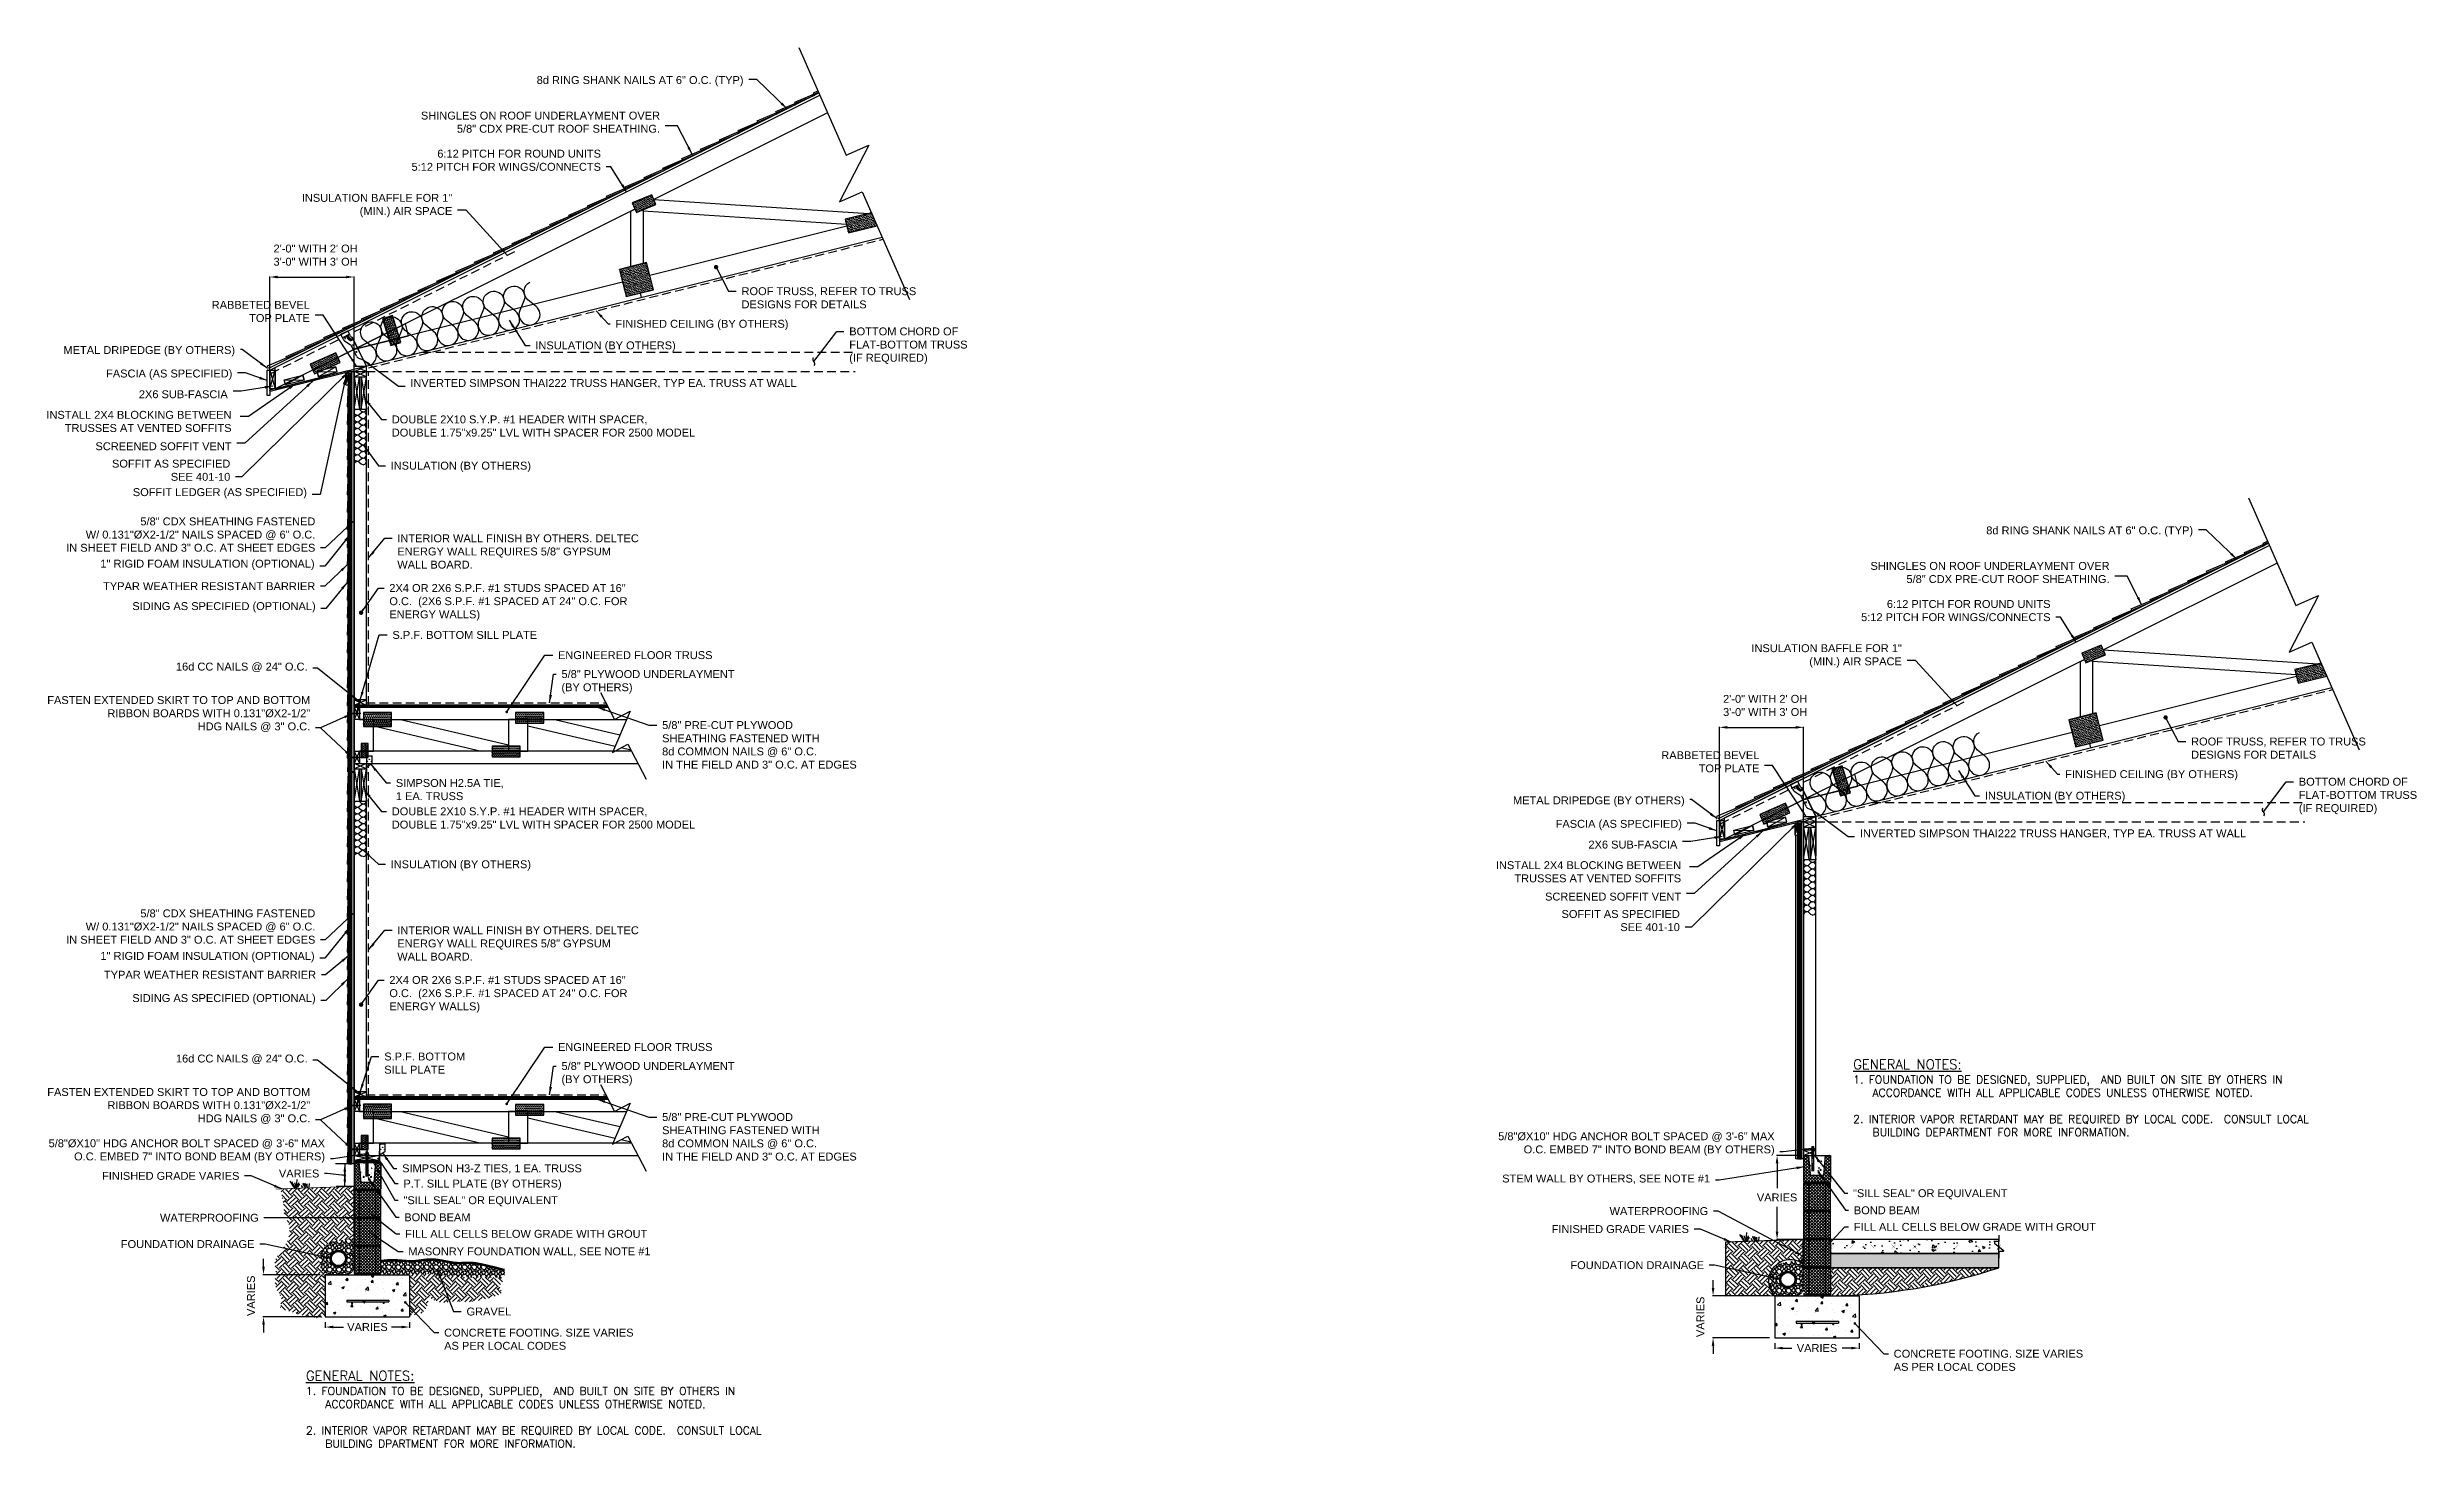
# Model space of a CAD drawing. Header units: inches. Extents: x -1316 to 22433, y -200 to 8737.
# Drawn here: x -466 to 209, y -200 to 198 of the extents above; entities that cross this region are included whole.
import ezdxf

# ---------------------------------------------------------------- set-up
doc = ezdxf.new("R2010")
doc.units = ezdxf.units.IN
doc.header["$LTSCALE"] = 10
doc.header["$MEASUREMENT"] = 0
doc.header["$PDMODE"] = 34
doc.header["$PDSIZE"] = 18
doc.linetypes.add('CENTER', pattern=[2, 1.25, -0.25, 0.25, -0.25])
doc.linetypes.add('HIDDEN', pattern=[0.375, 0.25, -0.125])
doc.layers.get('0').update_dxf_attribs({"linetype": 'CONTINUOUS'})
doc.layers.get('DefPoints').update_dxf_attribs({"linetype": 'CONTINUOUS'})
for name, color, linetype in [('A-BLUE', 5, 'CONTINUOUS'), ('S-DIMS', 4, 'CONTINUOUS'), ('S-FLOR', 7, 'CONTINUOUS'), ('S-FOUND', 7, 'CONTINUOUS'), ('S-HATCH', 5, 'CONTINUOUS'), ('S-HDWR', 104, 'CONTINUOUS'), ('S-PLATE', 190, 'CONTINUOUS'), ('S-ROOF', 2, 'CONTINUOUS'), ('S-TXT', 222, 'CONTINUOUS'), ('S-WALL', 6, 'CONTINUOUS')]:
    doc.layers.add(name, color=color, linetype=linetype)
doc.layers.add('VIEWPORT', color=14, linetype='CONTINUOUS', plot=False)
doc.styles.add('style1', font='arial.ttf')
doc.dimstyles.new('1-2', dxfattribs={"dimtxt": 2.25, "dimasz": 2.25, "dimexe": 0.18, "dimexo": 1.5, "dimgap": 1.5, "dimtad": 0, "dimdec": 4, "dimrnd": 0.0625, "dimzin": 0, "dimdsep": 46, "dimlunit": 4, "dimtxsty": 'style1', "dimcen": 0.09, "dimazin": 0, "dimtfac": 1, "dimtdec": 4, "dimtofl": 0, "dimtmove": 0, "dimatfit": 0, "dimfxl": 1, "dimtolj": 1, "dimtzin": 0, "dimarcsym": 0})
pattern_1 = [(90, (1319.4375, 2e-13), (-0.25, 2e-17), []), (135, (1319.4375, 2e-13), (-0.5, -0.5), [0.3535534, -0.7071077])]
pattern_2 = [(180, (1319.4375, 2e-13), (-6e-17, -0.375), [])]

msp = doc.modelspace()

# ---------------------------------------------------------------- texts
at = {"layer": 'S-TXT', "insert": (48.816, -89.8623, 0.01563), "char_height": 2.75, "width": 146.2475539, "attachment_point": 1, "style": 'style1'}
msp.add_mtext('\\pi-5.5,l5.5;{\\Fromand|c0;\\LGENERAL NOTES:\\l\\P\\Fromans|c0;\\H0.8182x;1. FOUNDATION TO BE DESIGNED, SUPPLIED,  AND BUILT ON SITE BY OTHERS IN ACCORDANCE WITH ALL APPLICABLE CODES UNLESS OTHERWISE NOTED.\\P\\pi0,l0;\\P\\pi-5.5,l5.5;2. INTERIOR VAPOR RETARDANT MAY BE REQUIRED BY LOCAL CODE.  CONSULT LOCAL BUILDING DEPARTMENT FOR MORE INFORMATION.}', dxfattribs=at)
at = {"layer": 'S-TXT', "char_height": 2.25, "style": 'style1'}
for s, insert, attachment_point in [('5/8"%%CX10" HDG ANCHOR BOLT SPACED @ 3\'-6" MAX \\PO.C. EMBED 7" INTO BOND BEAM (BY OTHERS)', (26.43242, -117.26416), 9), ('\\A1;STEM WALL BY OTHERS, SEE NOTE #1', (8.04292, -125.29746), 9), ('\\A1;"SILL SEAL" OR EQUIVALENT', (48.76041, -126.80205), 1), ('\\A1;WATERPROOFING', (7.52481, -134.18258), 9), ('\\A1;BOND BEAM', (48.99373, -131.6657), 1), ('\\A1;FINISHED GRADE VARIES', (2.02912, -139.30969, -0.01563), 9), ('\\A1;FILL ALL CELLS BELOW GRADE WITH GROUT', (48.98261, -136.38903), 1), ('\\A1;FOUNDATION DRAINAGE', (6.32615, -149.57581), 9), ('\\A1;CONCRETE FOOTING. SIZE VARIES\\PAS PER LOCAL CODES', (60.347, -172.51471, 0.01563), 1)]:
    msp.add_mtext(s, dxfattribs=dict(at, insert=insert, attachment_point=attachment_point))

# ---------------------------------------------------------------- blocks, each defined once
blk = doc.blocks.new('NP SHINGLES')
for p, q in [((139.07, 70.38), (150.14, 75.07)), ((144.44, 73.06), (155.51, 77.76)), ((149.81, 75.74), (156.54, 78.6)), ((149.97, 75.41), (149.81, 75.74)), ((155.17, 78.43), (156.39, 78.94)), ((155.34, 78.09), (155.17, 78.43)), ((128.34, 65.01), (139.41, 69.7)), ((133.71, 67.69), (144.78, 72.39)), ((133.87, 67.36), (133.71, 67.69)), ((139.24, 70.04), (139.07, 70.38)), ((144.61, 72.72), (144.44, 73.06)), ((112.25, 56.96), (123.32, 61.66)), ((117.61, 59.64), (128.68, 64.34)), ((122.97, 62.33), (134.04, 67.02)), ((123.14, 61.99), (122.97, 62.33)), ((128.51, 64.67), (128.34, 65.01)), ((101.52, 51.6), (112.59, 56.3)), ((106.89, 54.28), (117.96, 58.98)), ((107.05, 53.95), (106.89, 54.28)), ((112.42, 56.63), (112.25, 56.96)), ((117.78, 59.31), (117.61, 59.64)), ((85.44, 43.56), (96.51, 48.25)), ((90.8, 46.24), (101.87, 50.93)), ((96.16, 48.92), (107.23, 53.62)), ((96.33, 48.58), (96.16, 48.92)), ((101.69, 51.27), (101.52, 51.6)), ((74.71, 38.19), (85.78, 42.89)), ((80.08, 40.88), (91.14, 45.57)), ((80.24, 40.54), (80.08, 40.88)), ((85.61, 43.22), (85.44, 43.56)), ((90.97, 45.9), (90.8, 46.24)), ((58.62, 30.15), (69.69, 34.85)), ((63.99, 32.83), (75.06, 37.53)), ((69.35, 35.51), (80.42, 40.21)), ((69.52, 35.18), (69.35, 35.51)), ((74.88, 37.86), (74.71, 38.19)), ((47.89, 24.78), (58.96, 29.48)), ((53.26, 27.47), (64.32, 32.16)), ((53.42, 27.13), (53.26, 27.47)), ((58.79, 29.81), (58.62, 30.15)), ((64.16, 32.5), (63.99, 32.83)), ((31.79, 16.73), (42.86, 21.43)), ((37.16, 19.42), (48.22, 24.11)), ((42.52, 22.1), (53.59, 26.8)), ((42.69, 21.76), (42.52, 22.1)), ((48.06, 24.45), (47.89, 24.78)), ((21.06, 11.37), (32.12, 16.06)), ((26.42, 14.05), (37.49, 18.75)), ((26.59, 13.71), (26.42, 14.05)), ((31.96, 16.4), (31.79, 16.73)), ((37.32, 19.08), (37.16, 19.42)), ((4.96, 3.32), (16.02, 8.01)), ((10.32, 6), (21.39, 10.7)), ((15.69, 8.68), (26.76, 13.38)), ((15.86, 8.35), (15.69, 8.68)), ((21.22, 11.03), (21.06, 11.37)), ((-0.41, 0.63), (10.66, 5.33)), ((-0.24, 0.3), (-0.41, 0.63)), ((5.12, 2.98), (4.96, 3.32)), ((10.49, 5.66), (10.32, 6))]:
    blk.add_line(p, q)
blk = doc.blocks.new('THAI1-81-22-l')
for p, q in [((3.57, 21.55), (-1.44, 11.38)), ((3.63, 21.52), (-1.37, 11.37)), ((3.45, 21.33), (3.52, 21.3)), ((3.57, 21.55), (3.63, 21.52)), ((-1.44, 11.38), (-1.44, 2.31)), ((-1.37, 11.37), (-1.37, 2.31)), ((-0.42, 8.33), (-1.21, 9.12)), ((-0.12, 7.62), (-0.12, 4.31)), ((-1.44, 2.31), (-1.37, 2.31)), ((-1.26, 2.11), (-1.37, 2.31)), ((-1.13, 1.61), (-1.13, 0)), ((1.13, 0.07), (-1.13, 0.07)), ((1.13, 0), (-1.13, 0)), ((-0.62, 1.99), (-1.08, 2.76)), ((-0.43, 1.99), (-0.92, 2.86)), ((-0.71, 6.54), (-0.71, 6.27)), ((-0.71, 4.41), (-0.71, 4.14)), ((-0.25, 1.99), (-0.71, 2.76)), ((-0.59, 1.19), (-0.59, 1.89)), ((-0.54, 6.54), (-0.54, 6.27)), ((-0.54, 4.41), (-0.54, 4.15)), ((-0.06, 1.99), (-0.54, 2.86)), ((-0.41, 1.19), (-0.41, 1.9)), ((-0.22, 1.19), (-0.22, 1.89)), ((-0.03, 1.19), (-0.03, 1.9)), ((0.99, 2.11), (0.01, 3.81)), ((0.41, 1.54), (0.41, 1.27)), ((0.59, 1.54), (0.59, 1.27)), ((1.13, 1.61), (1.13, 0))]:
    blk.add_line(p, q)
for centre, radius, start, end in [((-0.5, 9.83), 1, 208.95502, 225), ((-1.13, 7.62), 1, 0, 45), ((-2.12, 1.61), 1, 0, 30), ((-1, 2.81), 0.0937, 29.31224, 210.75548), ((-0.62, 2.81), 0.0937, 29.31224, 210.75548), ((-0.62, 6.54), 0.0855, 0, 180), ((-0.62, 4.41), 0.0855, 0, 180), ((-0.78, 1.89), 0.187, 0, 30.75548), ((-0.5, 1.19), 0.0937, 180, 0), ((-0.59, 1.9), 0.187, 0, 29.31224), ((-0.41, 1.89), 0.187, 0, 30.75548), ((-0.12, 1.19), 0.0937, 180, 0), ((0.88, 4.31), 1, 180, 210), ((-0.22, 1.9), 0.187, 0, 29.31224), ((0.5, 1.54), 0.0855, 0, 180), ((0.13, 1.61), 1, 0, 30)]:
    blk.add_arc(centre, radius, start, end)
blk = doc.blocks.new('*X540')
at = {"color": 0}
for p, q in [((579.78, -101.42), (579.64, -101.17)), ((579.64, -101.17), (579.92, -101.17)), ((579.78, -101.42), (579.92, -101.17)), ((580.34, -101.42), (580.2, -101.17)), ((580.2, -101.17), (580.48, -101.17)), ((580.34, -101.42), (580.48, -101.17)), ((580.9, -101.42), (580.76, -101.17)), ((580.76, -101.17), (581.04, -101.17)), ((580.9, -101.42), (581.04, -101.17)), ((581.47, -101.42), (581.32, -101.17)), ((581.32, -101.17), (581.61, -101.17)), ((581.47, -101.42), (581.61, -101.17)), ((582.03, -101.42), (581.89, -101.17)), ((581.89, -101.17), (582.17, -101.17)), ((582.03, -101.42), (582.17, -101.17)), ((582.59, -101.42), (582.45, -101.17)), ((582.45, -101.17), (582.73, -101.17)), ((582.59, -101.42), (582.73, -101.17)), ((583.15, -101.42), (583.01, -101.17)), ((583.01, -101.17), (583.29, -101.17)), ((583.15, -101.42), (583.29, -101.17)), ((583.72, -101.42), (583.57, -101.17)), ((583.57, -101.17), (583.86, -101.17)), ((583.72, -101.42), (583.86, -101.17)), ((584.28, -101.42), (584.14, -101.17)), ((584.14, -101.17), (584.42, -101.17)), ((584.28, -101.42), (584.42, -101.17)), ((584.84, -101.42), (584.7, -101.17)), ((584.7, -101.17), (584.98, -101.17)), ((584.84, -101.42), (584.98, -101.17)), ((585.4, -101.42), (585.26, -101.17)), ((585.26, -101.17), (585.54, -101.17)), ((585.4, -101.42), (585.54, -101.17)), ((585.97, -101.42), (585.82, -101.17)), ((585.82, -101.17), (586.11, -101.17)), ((585.97, -101.42), (586.11, -101.17)), ((586.53, -101.42), (586.39, -101.17)), ((586.39, -101.17), (586.67, -101.17)), ((586.53, -101.42), (586.67, -101.17)), ((587.09, -101.42), (586.95, -101.17)), ((586.95, -101.17), (587.23, -101.17)), ((587.09, -101.42), (587.23, -101.17)), ((579.45, -101.66), (579.64, -101.66)), ((579.5, -101.9), (579.45, -101.82)), ((579.45, -102.64), (579.64, -102.64)), ((579.5, -102.88), (579.45, -102.79)), ((579.45, -103.61), (579.64, -103.61)), ((579.5, -103.85), (579.45, -103.76)), ((579.5, -101.9), (579.64, -101.66)), ((579.5, -102.88), (579.64, -102.64)), ((579.5, -103.85), (579.64, -103.61)), ((579.78, -102.39), (579.64, -102.15)), ((579.64, -102.15), (579.92, -102.15)), ((579.78, -103.37), (579.64, -103.12)), ((579.64, -103.12), (579.92, -103.12)), ((579.66, -104.13), (579.64, -104.1)), ((579.64, -104.1), (579.92, -104.1)), ((579.78, -102.39), (579.92, -102.15)), ((579.78, -103.37), (579.92, -103.12)), ((579.9, -104.13), (579.92, -104.1)), ((580.06, -101.9), (579.92, -101.66)), ((579.92, -101.66), (580.2, -101.66)), ((580.06, -102.88), (579.92, -102.64)), ((579.92, -102.64), (580.2, -102.64)), ((580.06, -103.85), (579.92, -103.61)), ((579.92, -103.61), (580.2, -103.61)), ((580.06, -101.9), (580.2, -101.66)), ((580.06, -102.88), (580.2, -102.64)), ((580.06, -103.85), (580.2, -103.61)), ((580.34, -102.39), (580.2, -102.15)), ((580.2, -102.15), (580.48, -102.15)), ((580.34, -103.37), (580.2, -103.12)), ((580.2, -103.12), (580.48, -103.12)), ((580.22, -104.13), (580.2, -104.1)), ((580.2, -104.1), (580.48, -104.1)), ((580.34, -102.39), (580.48, -102.15)), ((580.34, -103.37), (580.48, -103.12)), ((580.46, -104.13), (580.48, -104.1)), ((580.62, -101.9), (580.48, -101.66)), ((580.48, -101.66), (580.76, -101.66)), ((580.62, -102.88), (580.48, -102.64)), ((580.48, -102.64), (580.76, -102.64)), ((580.62, -103.85), (580.48, -103.61)), ((580.48, -103.61), (580.76, -103.61)), ((580.62, -101.9), (580.76, -101.66)), ((580.62, -102.88), (580.76, -102.64)), ((580.62, -103.85), (580.76, -103.61)), ((580.9, -102.39), (580.76, -102.15)), ((580.76, -102.15), (581.04, -102.15)), ((580.9, -103.37), (580.76, -103.12)), ((580.76, -103.12), (581.04, -103.12)), ((580.78, -104.13), (580.76, -104.1)), ((580.76, -104.1), (581.04, -104.1)), ((580.9, -102.39), (581.04, -102.15)), ((580.9, -103.37), (581.04, -103.12)), ((581.02, -104.13), (581.04, -104.1)), ((581.18, -101.9), (581.04, -101.66)), ((581.04, -101.66), (581.32, -101.66)), ((581.18, -102.88), (581.04, -102.64)), ((581.04, -102.64), (581.32, -102.64)), ((581.18, -103.85), (581.04, -103.61)), ((581.04, -103.61), (581.32, -103.61)), ((581.18, -101.9), (581.32, -101.66)), ((581.18, -102.88), (581.32, -102.64)), ((581.18, -103.85), (581.32, -103.61)), ((581.47, -102.39), (581.32, -102.15)), ((581.32, -102.15), (581.61, -102.15)), ((581.47, -103.37), (581.32, -103.12)), ((581.32, -103.12), (581.61, -103.12)), ((581.35, -104.13), (581.32, -104.1)), ((581.32, -104.1), (581.61, -104.1)), ((581.47, -102.39), (581.61, -102.15)), ((581.47, -103.37), (581.61, -103.12)), ((581.58, -104.13), (581.61, -104.1)), ((581.75, -101.9), (581.61, -101.66)), ((581.61, -101.66), (581.89, -101.66)), ((581.75, -102.88), (581.61, -102.64)), ((581.61, -102.64), (581.89, -102.64)), ((581.75, -103.85), (581.61, -103.61)), ((581.61, -103.61), (581.89, -103.61)), ((581.75, -101.9), (581.89, -101.66)), ((581.75, -102.88), (581.89, -102.64)), ((581.75, -103.85), (581.89, -103.61)), ((582.03, -102.39), (581.89, -102.15)), ((581.89, -102.15), (582.17, -102.15)), ((582.03, -103.37), (581.89, -103.12)), ((581.89, -103.12), (582.17, -103.12)), ((581.91, -104.13), (581.89, -104.1)), ((581.89, -104.1), (582.17, -104.1)), ((582.03, -102.39), (582.17, -102.15)), ((582.03, -103.37), (582.17, -103.12)), ((582.15, -104.13), (582.17, -104.1)), ((582.31, -101.9), (582.17, -101.66)), ((582.17, -101.66), (582.45, -101.66)), ((582.31, -102.88), (582.17, -102.64)), ((582.17, -102.64), (582.45, -102.64)), ((582.31, -103.85), (582.17, -103.61)), ((582.17, -103.61), (582.45, -103.61)), ((582.31, -101.9), (582.45, -101.66)), ((582.31, -102.88), (582.45, -102.64)), ((582.31, -103.85), (582.45, -103.61)), ((582.59, -102.39), (582.45, -102.15)), ((582.45, -102.15), (582.73, -102.15)), ((582.59, -103.37), (582.45, -103.12)), ((582.45, -103.12), (582.73, -103.12)), ((582.47, -104.13), (582.45, -104.1)), ((582.45, -104.1), (582.73, -104.1)), ((582.59, -102.39), (582.73, -102.15)), ((582.59, -103.37), (582.73, -103.12)), ((582.71, -104.13), (582.73, -104.1)), ((582.87, -101.9), (582.73, -101.66)), ((582.73, -101.66), (583.01, -101.66)), ((582.87, -102.88), (582.73, -102.64)), ((582.73, -102.64), (583.01, -102.64)), ((582.87, -103.85), (582.73, -103.61)), ((582.73, -103.61), (583.01, -103.61)), ((582.87, -101.9), (583.01, -101.66)), ((582.87, -102.88), (583.01, -102.64)), ((582.87, -103.85), (583.01, -103.61)), ((583.15, -102.39), (583.01, -102.15)), ((583.01, -102.15), (583.29, -102.15)), ((583.15, -103.37), (583.01, -103.12)), ((583.01, -103.12), (583.29, -103.12)), ((583.03, -104.13), (583.01, -104.1)), ((583.01, -104.1), (583.29, -104.1)), ((583.15, -102.39), (583.29, -102.15)), ((583.15, -103.37), (583.29, -103.12)), ((583.27, -104.13), (583.29, -104.1)), ((583.43, -101.9), (583.29, -101.66)), ((583.29, -101.66), (583.57, -101.66)), ((583.43, -102.88), (583.29, -102.64)), ((583.29, -102.64), (583.57, -102.64)), ((583.43, -103.85), (583.29, -103.61)), ((583.29, -103.61), (583.57, -103.61)), ((583.43, -101.9), (583.57, -101.66)), ((583.43, -102.88), (583.57, -102.64)), ((583.43, -103.85), (583.57, -103.61)), ((583.72, -102.39), (583.57, -102.15)), ((583.57, -102.15), (583.86, -102.15)), ((583.72, -103.37), (583.57, -103.12)), ((583.57, -103.12), (583.86, -103.12)), ((583.6, -104.13), (583.57, -104.1)), ((583.57, -104.1), (583.86, -104.1)), ((583.72, -102.39), (583.86, -102.15)), ((583.72, -103.37), (583.86, -103.12)), ((583.83, -104.13), (583.86, -104.1)), ((584, -101.9), (583.86, -101.66)), ((583.86, -101.66), (584.14, -101.66)), ((584, -102.88), (583.86, -102.64)), ((583.86, -102.64), (584.14, -102.64)), ((584, -103.85), (583.86, -103.61)), ((583.86, -103.61), (584.14, -103.61)), ((584, -101.9), (584.14, -101.66)), ((584, -102.88), (584.14, -102.64)), ((584, -103.85), (584.14, -103.61)), ((584.28, -102.39), (584.14, -102.15)), ((584.14, -102.15), (584.42, -102.15)), ((584.28, -103.37), (584.14, -103.12)), ((584.14, -103.12), (584.42, -103.12)), ((584.16, -104.13), (584.14, -104.1)), ((584.14, -104.1), (584.42, -104.1)), ((584.28, -102.39), (584.42, -102.15)), ((584.28, -103.37), (584.42, -103.12)), ((584.4, -104.13), (584.42, -104.1)), ((584.56, -101.9), (584.42, -101.66)), ((584.42, -101.66), (584.7, -101.66)), ((584.56, -102.88), (584.42, -102.64)), ((584.42, -102.64), (584.7, -102.64)), ((584.56, -103.85), (584.42, -103.61)), ((584.42, -103.61), (584.7, -103.61)), ((584.56, -101.9), (584.7, -101.66)), ((584.56, -102.88), (584.7, -102.64)), ((584.56, -103.85), (584.7, -103.61)), ((584.84, -102.39), (584.7, -102.15)), ((584.7, -102.15), (584.98, -102.15)), ((584.84, -103.37), (584.7, -103.12)), ((584.7, -103.12), (584.98, -103.12)), ((584.72, -104.13), (584.7, -104.1)), ((584.7, -104.1), (584.98, -104.1)), ((584.84, -102.39), (584.98, -102.15)), ((584.84, -103.37), (584.98, -103.12)), ((584.96, -104.13), (584.98, -104.1)), ((585.12, -101.9), (584.98, -101.66)), ((584.98, -101.66), (585.26, -101.66)), ((585.12, -102.88), (584.98, -102.64)), ((584.98, -102.64), (585.26, -102.64)), ((585.12, -103.85), (584.98, -103.61)), ((584.98, -103.61), (585.26, -103.61)), ((585.12, -101.9), (585.26, -101.66)), ((585.12, -102.88), (585.26, -102.64)), ((585.12, -103.85), (585.26, -103.61)), ((585.4, -102.39), (585.26, -102.15)), ((585.26, -102.15), (585.54, -102.15)), ((585.4, -103.37), (585.26, -103.12)), ((585.26, -103.12), (585.54, -103.12)), ((585.28, -104.13), (585.26, -104.1)), ((585.26, -104.1), (585.54, -104.1)), ((585.4, -102.39), (585.54, -102.15)), ((585.4, -103.37), (585.54, -103.12)), ((585.52, -104.13), (585.54, -104.1)), ((585.68, -101.9), (585.54, -101.66)), ((585.54, -101.66), (585.82, -101.66)), ((585.68, -102.88), (585.54, -102.64)), ((585.54, -102.64), (585.82, -102.64)), ((585.68, -103.85), (585.54, -103.61)), ((585.54, -103.61), (585.82, -103.61)), ((585.68, -101.9), (585.82, -101.66)), ((585.68, -102.88), (585.82, -102.64)), ((585.68, -103.85), (585.82, -103.61)), ((585.97, -102.39), (585.82, -102.15)), ((585.82, -102.15), (586.11, -102.15)), ((585.97, -103.37), (585.82, -103.12)), ((585.82, -103.12), (586.11, -103.12)), ((585.85, -104.13), (585.82, -104.1)), ((585.82, -104.1), (586.11, -104.1)), ((585.97, -102.39), (586.11, -102.15)), ((585.97, -103.37), (586.11, -103.12)), ((586.08, -104.13), (586.11, -104.1)), ((586.25, -101.9), (586.11, -101.66)), ((586.11, -101.66), (586.39, -101.66)), ((586.25, -102.88), (586.11, -102.64)), ((586.11, -102.64), (586.39, -102.64)), ((586.25, -103.85), (586.11, -103.61)), ((586.11, -103.61), (586.39, -103.61)), ((586.25, -101.9), (586.39, -101.66)), ((586.25, -102.88), (586.39, -102.64)), ((586.25, -103.85), (586.39, -103.61)), ((586.53, -102.39), (586.39, -102.15)), ((586.39, -102.15), (586.67, -102.15)), ((586.53, -103.37), (586.39, -103.12)), ((586.39, -103.12), (586.67, -103.12)), ((586.41, -104.13), (586.39, -104.1)), ((586.39, -104.1), (586.67, -104.1)), ((586.53, -102.39), (586.67, -102.15)), ((586.53, -103.37), (586.67, -103.12)), ((586.65, -104.13), (586.67, -104.1)), ((586.81, -101.9), (586.67, -101.66)), ((586.67, -101.66), (586.95, -101.66)), ((586.81, -102.88), (586.67, -102.64)), ((586.67, -102.64), (586.95, -102.64)), ((586.81, -103.85), (586.67, -103.61)), ((586.67, -103.61), (586.95, -103.61)), ((586.81, -101.9), (586.95, -101.66)), ((586.81, -102.88), (586.95, -102.64)), ((586.81, -103.85), (586.95, -103.61)), ((587.09, -102.39), (586.95, -102.15)), ((586.95, -102.15), (587.23, -102.15)), ((587.09, -103.37), (586.95, -103.12)), ((586.95, -103.12), (587.23, -103.12)), ((586.97, -104.13), (586.95, -104.1)), ((586.95, -104.1), (587.23, -104.1)), ((587.09, -102.39), (587.23, -102.15)), ((587.09, -103.37), (587.23, -103.12)), ((587.21, -104.13), (587.23, -104.1)), ((587.37, -101.9), (587.23, -101.66)), ((587.23, -101.66), (587.45, -101.66)), ((587.37, -102.88), (587.23, -102.64)), ((587.23, -102.64), (587.45, -102.64)), ((587.37, -103.85), (587.23, -103.61)), ((587.23, -103.61), (587.45, -103.61)), ((587.37, -101.9), (587.45, -101.78)), ((587.37, -102.88), (587.45, -102.75)), ((587.37, -103.85), (587.45, -103.72))]:
    blk.add_line(p, q, dxfattribs=at)
blk = doc.blocks.new('BOX')
blk.add_lwpolyline([(0, 0), (1, 0), (1, 1), (0, 1)], close=True)
blk = doc.blocks.new('*X541')
at = {"color": 0}
for p, q in [((581.56, -94.44), (581.61, -94.35)), ((581.56, -94.35), (581.61, -94.35)), ((582.03, -94.6), (581.89, -94.35)), ((581.89, -94.35), (582.17, -94.35)), ((582.03, -94.6), (582.17, -94.35)), ((582.59, -94.6), (582.45, -94.35)), ((582.45, -94.35), (582.73, -94.35)), ((582.59, -94.6), (582.73, -94.35)), ((583.15, -94.6), (583.01, -94.35)), ((583.01, -94.35), (583.29, -94.35)), ((583.15, -94.6), (583.29, -94.35)), ((583.72, -94.6), (583.57, -94.35)), ((583.57, -94.35), (583.86, -94.35)), ((583.72, -94.6), (583.86, -94.35)), ((584.28, -94.6), (584.14, -94.35)), ((584.14, -94.35), (584.42, -94.35)), ((584.28, -94.6), (584.42, -94.35)), ((584.84, -94.6), (584.7, -94.35)), ((584.7, -94.35), (584.98, -94.35)), ((584.84, -94.6), (584.98, -94.35)), ((585.4, -94.6), (585.26, -94.35)), ((585.26, -94.35), (585.54, -94.35)), ((585.4, -94.6), (585.54, -94.35)), ((585.97, -94.6), (585.82, -94.35)), ((585.82, -94.35), (586.11, -94.35)), ((585.97, -94.6), (586.11, -94.35)), ((586.53, -94.6), (586.39, -94.35)), ((586.39, -94.35), (586.67, -94.35)), ((586.53, -94.6), (586.67, -94.35)), ((587.09, -94.6), (586.95, -94.35)), ((586.95, -94.35), (587.23, -94.35)), ((587.09, -94.6), (587.23, -94.35)), ((587.65, -94.6), (587.51, -94.35)), ((587.51, -94.35), (587.79, -94.35)), ((587.65, -94.6), (587.79, -94.35)), ((588.22, -94.6), (588.07, -94.35)), ((588.07, -94.35), (588.36, -94.35)), ((588.22, -94.6), (588.36, -94.35)), ((588.78, -94.6), (588.64, -94.35)), ((588.64, -94.35), (588.92, -94.35)), ((588.78, -94.6), (588.92, -94.35)), ((589.34, -94.6), (589.2, -94.35)), ((589.2, -94.35), (589.48, -94.35)), ((589.34, -94.6), (589.48, -94.35)), ((581.56, -95.41), (581.61, -95.33)), ((581.56, -95.33), (581.61, -95.33)), ((581.56, -96.39), (581.61, -96.3)), ((581.56, -96.3), (581.61, -96.3)), ((581.56, -97.36), (581.61, -97.28)), ((581.56, -97.28), (581.61, -97.28)), ((581.56, -98.34), (581.61, -98.25)), ((581.56, -98.25), (581.61, -98.25)), ((581.56, -99.31), (581.61, -99.23)), ((581.56, -99.23), (581.61, -99.23)), ((581.56, -100.29), (581.61, -100.2)), ((581.56, -100.2), (581.61, -100.2)), ((581.56, -101.26), (581.61, -101.17)), ((581.56, -101.17), (581.61, -101.17)), ((581.75, -95.08), (581.61, -94.84)), ((581.61, -94.84), (581.89, -94.84)), ((581.75, -96.06), (581.61, -95.82)), ((581.61, -95.82), (581.89, -95.82)), ((581.75, -97.03), (581.61, -96.79)), ((581.61, -96.79), (581.89, -96.79)), ((581.75, -98.01), (581.61, -97.76)), ((581.61, -97.76), (581.89, -97.76)), ((581.75, -98.98), (581.61, -98.74)), ((581.61, -98.74), (581.89, -98.74)), ((581.75, -99.96), (581.61, -99.71)), ((581.61, -99.71), (581.89, -99.71)), ((581.75, -100.93), (581.61, -100.69)), ((581.61, -100.69), (581.89, -100.69)), ((581.75, -95.08), (581.89, -94.84)), ((581.75, -96.06), (581.89, -95.82)), ((581.75, -97.03), (581.89, -96.79)), ((581.75, -98.01), (581.89, -97.76)), ((581.75, -98.98), (581.89, -98.74)), ((581.75, -99.96), (581.89, -99.71)), ((581.75, -100.93), (581.89, -100.69)), ((582.03, -95.57), (581.89, -95.33)), ((581.89, -95.33), (582.17, -95.33)), ((582.03, -96.55), (581.89, -96.3)), ((581.89, -96.3), (582.17, -96.3)), ((582.03, -97.52), (581.89, -97.28)), ((581.89, -97.28), (582.17, -97.28)), ((582.03, -98.49), (581.89, -98.25)), ((581.89, -98.25), (582.17, -98.25)), ((582.03, -99.47), (581.89, -99.23)), ((581.89, -99.23), (582.17, -99.23)), ((582.03, -100.44), (581.89, -100.2)), ((581.89, -100.2), (582.17, -100.2)), ((582.03, -101.42), (581.89, -101.17)), ((581.89, -101.17), (582.17, -101.17)), ((582.03, -95.57), (582.17, -95.33)), ((582.03, -96.55), (582.17, -96.3)), ((582.03, -97.52), (582.17, -97.28)), ((582.03, -98.49), (582.17, -98.25)), ((582.03, -99.47), (582.17, -99.23)), ((582.03, -100.44), (582.17, -100.2)), ((582.03, -101.42), (582.17, -101.17)), ((582.31, -95.08), (582.17, -94.84)), ((582.17, -94.84), (582.45, -94.84)), ((582.31, -96.06), (582.17, -95.82)), ((582.17, -95.82), (582.45, -95.82)), ((582.31, -97.03), (582.17, -96.79)), ((582.17, -96.79), (582.45, -96.79)), ((582.31, -98.01), (582.17, -97.76)), ((582.17, -97.76), (582.45, -97.76)), ((582.31, -98.98), (582.17, -98.74)), ((582.17, -98.74), (582.45, -98.74)), ((582.31, -99.96), (582.17, -99.71)), ((582.17, -99.71), (582.45, -99.71)), ((582.31, -100.93), (582.17, -100.69)), ((582.17, -100.69), (582.45, -100.69)), ((582.31, -95.08), (582.45, -94.84)), ((582.31, -96.06), (582.45, -95.82)), ((582.31, -97.03), (582.45, -96.79)), ((582.31, -98.01), (582.45, -97.76)), ((582.31, -98.98), (582.45, -98.74)), ((582.31, -99.96), (582.45, -99.71)), ((582.31, -100.93), (582.45, -100.69)), ((582.59, -95.57), (582.45, -95.33)), ((582.45, -95.33), (582.73, -95.33)), ((582.59, -96.55), (582.45, -96.3)), ((582.45, -96.3), (582.73, -96.3)), ((582.59, -97.52), (582.45, -97.28)), ((582.45, -97.28), (582.73, -97.28)), ((582.59, -98.49), (582.45, -98.25)), ((582.45, -98.25), (582.73, -98.25)), ((582.59, -99.47), (582.45, -99.23)), ((582.45, -99.23), (582.73, -99.23)), ((582.59, -100.44), (582.45, -100.2)), ((582.45, -100.2), (582.73, -100.2)), ((582.59, -101.42), (582.45, -101.17)), ((582.45, -101.17), (582.73, -101.17)), ((582.59, -95.57), (582.73, -95.33)), ((582.59, -96.55), (582.73, -96.3)), ((582.59, -97.52), (582.73, -97.28)), ((582.59, -98.49), (582.73, -98.25)), ((582.59, -99.47), (582.73, -99.23)), ((582.59, -100.44), (582.73, -100.2)), ((582.59, -101.42), (582.73, -101.17)), ((582.87, -95.08), (582.73, -94.84)), ((582.73, -94.84), (583.01, -94.84)), ((582.87, -96.06), (582.73, -95.82)), ((582.73, -95.82), (583.01, -95.82)), ((582.87, -97.03), (582.73, -96.79)), ((582.73, -96.79), (583.01, -96.79)), ((582.87, -98.01), (582.73, -97.76)), ((582.73, -97.76), (583.01, -97.76)), ((582.87, -98.98), (582.73, -98.74)), ((582.73, -98.74), (583.01, -98.74)), ((582.87, -99.96), (582.73, -99.71)), ((582.73, -99.71), (583.01, -99.71)), ((582.87, -100.93), (582.73, -100.69)), ((582.73, -100.69), (583.01, -100.69)), ((582.87, -95.08), (583.01, -94.84)), ((582.87, -96.06), (583.01, -95.82)), ((582.87, -97.03), (583.01, -96.79)), ((582.87, -98.01), (583.01, -97.76)), ((582.87, -98.98), (583.01, -98.74)), ((582.87, -99.96), (583.01, -99.71)), ((582.87, -100.93), (583.01, -100.69)), ((583.15, -95.57), (583.01, -95.33)), ((583.01, -95.33), (583.29, -95.33)), ((583.15, -96.55), (583.01, -96.3)), ((583.01, -96.3), (583.29, -96.3)), ((583.15, -97.52), (583.01, -97.28)), ((583.01, -97.28), (583.29, -97.28)), ((583.15, -98.49), (583.01, -98.25)), ((583.01, -98.25), (583.29, -98.25)), ((583.15, -99.47), (583.01, -99.23)), ((583.01, -99.23), (583.29, -99.23)), ((583.15, -100.44), (583.01, -100.2)), ((583.01, -100.2), (583.29, -100.2)), ((583.15, -101.42), (583.01, -101.17)), ((583.01, -101.17), (583.29, -101.17)), ((583.15, -95.57), (583.29, -95.33)), ((583.15, -96.55), (583.29, -96.3)), ((583.15, -97.52), (583.29, -97.28)), ((583.15, -98.49), (583.29, -98.25)), ((583.15, -99.47), (583.29, -99.23)), ((583.15, -100.44), (583.29, -100.2)), ((583.15, -101.42), (583.29, -101.17)), ((583.43, -95.08), (583.29, -94.84)), ((583.29, -94.84), (583.57, -94.84)), ((583.43, -96.06), (583.29, -95.82)), ((583.29, -95.82), (583.57, -95.82)), ((583.43, -97.03), (583.29, -96.79)), ((583.29, -96.79), (583.57, -96.79)), ((583.43, -98.01), (583.29, -97.76)), ((583.29, -97.76), (583.57, -97.76)), ((583.43, -98.98), (583.29, -98.74)), ((583.29, -98.74), (583.57, -98.74)), ((583.43, -99.96), (583.29, -99.71)), ((583.29, -99.71), (583.57, -99.71)), ((583.43, -100.93), (583.29, -100.69)), ((583.29, -100.69), (583.57, -100.69)), ((583.43, -95.08), (583.57, -94.84)), ((583.43, -96.06), (583.57, -95.82)), ((583.43, -97.03), (583.57, -96.79)), ((583.43, -98.01), (583.57, -97.76)), ((583.43, -98.98), (583.57, -98.74)), ((583.43, -99.96), (583.57, -99.71)), ((583.43, -100.93), (583.57, -100.69)), ((583.72, -95.57), (583.57, -95.33)), ((583.57, -95.33), (583.86, -95.33)), ((583.72, -96.55), (583.57, -96.3)), ((583.57, -96.3), (583.86, -96.3)), ((583.72, -97.52), (583.57, -97.28)), ((583.57, -97.28), (583.86, -97.28)), ((583.72, -98.49), (583.57, -98.25)), ((583.57, -98.25), (583.86, -98.25)), ((583.72, -99.47), (583.57, -99.23)), ((583.57, -99.23), (583.86, -99.23)), ((583.72, -100.44), (583.57, -100.2)), ((583.57, -100.2), (583.86, -100.2)), ((583.72, -101.42), (583.57, -101.17)), ((583.57, -101.17), (583.86, -101.17)), ((583.72, -95.57), (583.86, -95.33)), ((583.72, -96.55), (583.86, -96.3)), ((583.72, -97.52), (583.86, -97.28)), ((583.72, -98.49), (583.86, -98.25)), ((583.72, -99.47), (583.86, -99.23)), ((583.72, -100.44), (583.86, -100.2)), ((583.72, -101.42), (583.86, -101.17)), ((584, -95.08), (583.86, -94.84)), ((583.86, -94.84), (584.14, -94.84)), ((584, -96.06), (583.86, -95.82)), ((583.86, -95.82), (584.14, -95.82)), ((584, -97.03), (583.86, -96.79)), ((583.86, -96.79), (584.14, -96.79)), ((584, -98.01), (583.86, -97.76)), ((583.86, -97.76), (584.14, -97.76)), ((584, -98.98), (583.86, -98.74)), ((583.86, -98.74), (584.14, -98.74)), ((584, -99.96), (583.86, -99.71)), ((583.86, -99.71), (584.14, -99.71)), ((584, -100.93), (583.86, -100.69)), ((583.86, -100.69), (584.14, -100.69)), ((584, -95.08), (584.14, -94.84)), ((584, -96.06), (584.14, -95.82)), ((584, -97.03), (584.14, -96.79)), ((584, -98.01), (584.14, -97.76)), ((584, -98.98), (584.14, -98.74)), ((584, -99.96), (584.14, -99.71)), ((584, -100.93), (584.14, -100.69)), ((584.28, -95.57), (584.14, -95.33)), ((584.14, -95.33), (584.42, -95.33)), ((584.28, -96.55), (584.14, -96.3)), ((584.14, -96.3), (584.42, -96.3)), ((584.28, -97.52), (584.14, -97.28)), ((584.14, -97.28), (584.42, -97.28)), ((584.28, -98.49), (584.14, -98.25)), ((584.14, -98.25), (584.42, -98.25)), ((584.28, -99.47), (584.14, -99.23)), ((584.14, -99.23), (584.42, -99.23)), ((584.28, -100.44), (584.14, -100.2)), ((584.14, -100.2), (584.42, -100.2)), ((584.28, -101.42), (584.14, -101.17)), ((584.14, -101.17), (584.42, -101.17)), ((584.28, -95.57), (584.42, -95.33)), ((584.28, -96.55), (584.42, -96.3)), ((584.28, -97.52), (584.42, -97.28)), ((584.28, -98.49), (584.42, -98.25)), ((584.28, -99.47), (584.42, -99.23)), ((584.28, -100.44), (584.42, -100.2)), ((584.28, -101.42), (584.42, -101.17)), ((584.56, -95.08), (584.42, -94.84)), ((584.42, -94.84), (584.7, -94.84)), ((584.56, -96.06), (584.42, -95.82)), ((584.42, -95.82), (584.7, -95.82)), ((584.56, -97.03), (584.42, -96.79)), ((584.42, -96.79), (584.7, -96.79)), ((584.56, -98.01), (584.42, -97.76)), ((584.42, -97.76), (584.7, -97.76)), ((584.56, -98.98), (584.42, -98.74)), ((584.42, -98.74), (584.7, -98.74)), ((584.56, -99.96), (584.42, -99.71)), ((584.42, -99.71), (584.7, -99.71)), ((584.56, -100.93), (584.42, -100.69)), ((584.42, -100.69), (584.7, -100.69)), ((584.56, -95.08), (584.7, -94.84)), ((584.56, -96.06), (584.7, -95.82)), ((584.56, -97.03), (584.7, -96.79)), ((584.56, -98.01), (584.7, -97.76)), ((584.56, -98.98), (584.7, -98.74)), ((584.56, -99.96), (584.7, -99.71)), ((584.56, -100.93), (584.7, -100.69)), ((584.84, -95.57), (584.7, -95.33)), ((584.7, -95.33), (584.98, -95.33)), ((584.84, -96.55), (584.7, -96.3)), ((584.7, -96.3), (584.98, -96.3)), ((584.84, -97.52), (584.7, -97.28)), ((584.7, -97.28), (584.98, -97.28)), ((584.84, -98.49), (584.7, -98.25)), ((584.7, -98.25), (584.98, -98.25)), ((584.84, -99.47), (584.7, -99.23)), ((584.7, -99.23), (584.98, -99.23)), ((584.84, -100.44), (584.7, -100.2)), ((584.7, -100.2), (584.98, -100.2)), ((584.84, -101.42), (584.7, -101.17)), ((584.7, -101.17), (584.98, -101.17)), ((584.84, -95.57), (584.98, -95.33)), ((584.84, -96.55), (584.98, -96.3)), ((584.84, -97.52), (584.98, -97.28)), ((584.84, -98.49), (584.98, -98.25)), ((584.84, -99.47), (584.98, -99.23)), ((584.84, -100.44), (584.98, -100.2)), ((584.84, -101.42), (584.98, -101.17)), ((585.12, -95.08), (584.98, -94.84)), ((584.98, -94.84), (585.26, -94.84)), ((585.12, -96.06), (584.98, -95.82)), ((584.98, -95.82), (585.26, -95.82)), ((585.12, -97.03), (584.98, -96.79)), ((584.98, -96.79), (585.26, -96.79)), ((585.12, -98.01), (584.98, -97.76)), ((584.98, -97.76), (585.26, -97.76)), ((585.12, -98.98), (584.98, -98.74)), ((584.98, -98.74), (585.26, -98.74)), ((585.12, -99.96), (584.98, -99.71)), ((584.98, -99.71), (585.26, -99.71)), ((585.12, -100.93), (584.98, -100.69)), ((584.98, -100.69), (585.26, -100.69)), ((585.12, -95.08), (585.26, -94.84)), ((585.12, -96.06), (585.26, -95.82)), ((585.12, -97.03), (585.26, -96.79)), ((585.12, -98.01), (585.26, -97.76)), ((585.12, -98.98), (585.26, -98.74)), ((585.12, -99.96), (585.26, -99.71)), ((585.12, -100.93), (585.26, -100.69)), ((585.4, -95.57), (585.26, -95.33)), ((585.26, -95.33), (585.54, -95.33)), ((585.4, -96.55), (585.26, -96.3)), ((585.26, -96.3), (585.54, -96.3)), ((585.4, -97.52), (585.26, -97.28)), ((585.26, -97.28), (585.54, -97.28)), ((585.4, -98.49), (585.26, -98.25)), ((585.26, -98.25), (585.54, -98.25)), ((585.4, -99.47), (585.26, -99.23)), ((585.26, -99.23), (585.54, -99.23)), ((585.4, -100.44), (585.26, -100.2)), ((585.26, -100.2), (585.54, -100.2)), ((585.4, -101.42), (585.26, -101.17)), ((585.26, -101.17), (585.54, -101.17)), ((585.4, -95.57), (585.54, -95.33)), ((585.4, -96.55), (585.54, -96.3)), ((585.4, -97.52), (585.54, -97.28)), ((585.4, -98.49), (585.54, -98.25)), ((585.4, -99.47), (585.54, -99.23)), ((585.4, -100.44), (585.54, -100.2)), ((585.4, -101.42), (585.54, -101.17)), ((585.68, -95.08), (585.54, -94.84)), ((585.54, -94.84), (585.82, -94.84)), ((585.68, -96.06), (585.54, -95.82)), ((585.54, -95.82), (585.82, -95.82)), ((585.68, -97.03), (585.54, -96.79)), ((585.54, -96.79), (585.82, -96.79)), ((585.68, -98.01), (585.54, -97.76)), ((585.54, -97.76), (585.82, -97.76)), ((585.68, -98.98), (585.54, -98.74)), ((585.54, -98.74), (585.82, -98.74)), ((585.68, -99.96), (585.54, -99.71)), ((585.54, -99.71), (585.82, -99.71)), ((585.68, -100.93), (585.54, -100.69)), ((585.54, -100.69), (585.82, -100.69)), ((585.68, -95.08), (585.82, -94.84)), ((585.68, -96.06), (585.82, -95.82)), ((585.68, -97.03), (585.82, -96.79)), ((585.68, -98.01), (585.82, -97.76)), ((585.68, -98.98), (585.82, -98.74)), ((585.68, -99.96), (585.82, -99.71)), ((585.68, -100.93), (585.82, -100.69)), ((585.97, -95.57), (585.82, -95.33)), ((585.82, -95.33), (586.11, -95.33)), ((585.97, -96.55), (585.82, -96.3)), ((585.82, -96.3), (586.11, -96.3)), ((585.97, -97.52), (585.82, -97.28)), ((585.82, -97.28), (586.11, -97.28)), ((585.97, -98.49), (585.82, -98.25)), ((585.82, -98.25), (586.11, -98.25)), ((585.97, -99.47), (585.82, -99.23)), ((585.82, -99.23), (586.11, -99.23)), ((585.97, -100.44), (585.82, -100.2)), ((585.82, -100.2), (586.11, -100.2)), ((585.97, -101.42), (585.82, -101.17)), ((585.82, -101.17), (586.11, -101.17)), ((585.97, -95.57), (586.11, -95.33)), ((585.97, -96.55), (586.11, -96.3)), ((585.97, -97.52), (586.11, -97.28)), ((585.97, -98.49), (586.11, -98.25)), ((585.97, -99.47), (586.11, -99.23)), ((585.97, -100.44), (586.11, -100.2)), ((585.97, -101.42), (586.11, -101.17)), ((586.25, -95.08), (586.11, -94.84)), ((586.11, -94.84), (586.39, -94.84)), ((586.25, -96.06), (586.11, -95.82)), ((586.11, -95.82), (586.39, -95.82)), ((586.25, -97.03), (586.11, -96.79)), ((586.11, -96.79), (586.39, -96.79)), ((586.25, -98.01), (586.11, -97.76)), ((586.11, -97.76), (586.39, -97.76)), ((586.25, -98.98), (586.11, -98.74)), ((586.11, -98.74), (586.39, -98.74)), ((586.25, -99.96), (586.11, -99.71)), ((586.11, -99.71), (586.39, -99.71)), ((586.25, -100.93), (586.11, -100.69)), ((586.11, -100.69), (586.39, -100.69)), ((586.25, -95.08), (586.39, -94.84)), ((586.25, -96.06), (586.39, -95.82)), ((586.25, -97.03), (586.39, -96.79)), ((586.25, -98.01), (586.39, -97.76)), ((586.25, -98.98), (586.39, -98.74)), ((586.25, -99.96), (586.39, -99.71)), ((586.25, -100.93), (586.39, -100.69)), ((586.53, -95.57), (586.39, -95.33)), ((586.39, -95.33), (586.67, -95.33)), ((586.53, -96.55), (586.39, -96.3)), ((586.39, -96.3), (586.67, -96.3)), ((586.53, -97.52), (586.39, -97.28)), ((586.39, -97.28), (586.67, -97.28)), ((586.53, -98.49), (586.39, -98.25)), ((586.39, -98.25), (586.67, -98.25)), ((586.53, -99.47), (586.39, -99.23)), ((586.39, -99.23), (586.67, -99.23)), ((586.53, -100.44), (586.39, -100.2)), ((586.39, -100.2), (586.67, -100.2)), ((586.53, -101.42), (586.39, -101.17)), ((586.39, -101.17), (586.67, -101.17)), ((586.53, -95.57), (586.67, -95.33)), ((586.53, -96.55), (586.67, -96.3)), ((586.53, -97.52), (586.67, -97.28)), ((586.53, -98.49), (586.67, -98.25)), ((586.53, -99.47), (586.67, -99.23)), ((586.53, -100.44), (586.67, -100.2)), ((586.53, -101.42), (586.67, -101.17)), ((586.81, -95.08), (586.67, -94.84)), ((586.67, -94.84), (586.95, -94.84)), ((586.81, -96.06), (586.67, -95.82)), ((586.67, -95.82), (586.95, -95.82)), ((586.81, -97.03), (586.67, -96.79)), ((586.67, -96.79), (586.95, -96.79)), ((586.81, -98.01), (586.67, -97.76)), ((586.67, -97.76), (586.95, -97.76)), ((586.81, -98.98), (586.67, -98.74)), ((586.67, -98.74), (586.95, -98.74)), ((586.81, -99.96), (586.67, -99.71)), ((586.67, -99.71), (586.95, -99.71)), ((586.81, -100.93), (586.67, -100.69)), ((586.67, -100.69), (586.95, -100.69)), ((586.81, -95.08), (586.95, -94.84)), ((586.81, -96.06), (586.95, -95.82)), ((586.81, -97.03), (586.95, -96.79)), ((586.81, -98.01), (586.95, -97.76)), ((586.81, -98.98), (586.95, -98.74)), ((586.81, -99.96), (586.95, -99.71)), ((586.81, -100.93), (586.95, -100.69)), ((587.09, -95.57), (586.95, -95.33)), ((586.95, -95.33), (587.23, -95.33)), ((587.09, -96.55), (586.95, -96.3)), ((586.95, -96.3), (587.23, -96.3)), ((587.09, -97.52), (586.95, -97.28)), ((586.95, -97.28), (587.23, -97.28)), ((587.09, -98.49), (586.95, -98.25)), ((586.95, -98.25), (587.23, -98.25)), ((587.09, -99.47), (586.95, -99.23)), ((586.95, -99.23), (587.23, -99.23)), ((587.09, -100.44), (586.95, -100.2)), ((586.95, -100.2), (587.23, -100.2)), ((587.09, -101.42), (586.95, -101.17)), ((586.95, -101.17), (587.23, -101.17)), ((587.09, -95.57), (587.23, -95.33)), ((587.09, -96.55), (587.23, -96.3)), ((587.09, -97.52), (587.23, -97.28)), ((587.09, -98.49), (587.23, -98.25)), ((587.09, -99.47), (587.23, -99.23)), ((587.09, -100.44), (587.23, -100.2)), ((587.09, -101.42), (587.23, -101.17)), ((587.37, -95.08), (587.23, -94.84)), ((587.23, -94.84), (587.51, -94.84)), ((587.37, -96.06), (587.23, -95.82)), ((587.23, -95.82), (587.51, -95.82)), ((587.37, -97.03), (587.23, -96.79)), ((587.23, -96.79), (587.51, -96.79)), ((587.37, -98.01), (587.23, -97.76)), ((587.23, -97.76), (587.51, -97.76)), ((587.37, -98.98), (587.23, -98.74)), ((587.23, -98.74), (587.51, -98.74)), ((587.37, -99.96), (587.23, -99.71)), ((587.23, -99.71), (587.51, -99.71)), ((587.37, -100.93), (587.23, -100.69)), ((587.23, -100.69), (587.51, -100.69)), ((587.37, -95.08), (587.51, -94.84)), ((587.37, -96.06), (587.51, -95.82)), ((587.37, -97.03), (587.51, -96.79)), ((587.37, -98.01), (587.51, -97.76)), ((587.37, -98.98), (587.51, -98.74)), ((587.37, -99.96), (587.51, -99.71)), ((587.37, -100.93), (587.51, -100.69)), ((587.65, -95.57), (587.51, -95.33)), ((587.51, -95.33), (587.79, -95.33)), ((587.65, -96.55), (587.51, -96.3)), ((587.51, -96.3), (587.79, -96.3)), ((587.65, -97.52), (587.51, -97.28)), ((587.51, -97.28), (587.79, -97.28)), ((587.65, -98.49), (587.51, -98.25)), ((587.51, -98.25), (587.79, -98.25)), ((587.65, -99.47), (587.51, -99.23)), ((587.51, -99.23), (587.79, -99.23)), ((587.65, -100.44), (587.51, -100.2)), ((587.51, -100.2), (587.79, -100.2)), ((587.65, -101.42), (587.51, -101.17)), ((587.51, -101.17), (587.79, -101.17)), ((587.65, -95.57), (587.79, -95.33)), ((587.65, -96.55), (587.79, -96.3)), ((587.65, -97.52), (587.79, -97.28)), ((587.65, -98.49), (587.79, -98.25)), ((587.65, -99.47), (587.79, -99.23)), ((587.65, -100.44), (587.79, -100.2)), ((587.65, -101.42), (587.79, -101.17)), ((587.93, -95.08), (587.79, -94.84)), ((587.79, -94.84), (588.07, -94.84)), ((587.93, -96.06), (587.79, -95.82)), ((587.79, -95.82), (588.07, -95.82)), ((587.93, -97.03), (587.79, -96.79)), ((587.79, -96.79), (588.07, -96.79)), ((587.93, -98.01), (587.79, -97.76)), ((587.79, -97.76), (588.07, -97.76)), ((587.93, -98.98), (587.79, -98.74)), ((587.79, -98.74), (588.07, -98.74)), ((587.93, -99.96), (587.79, -99.71)), ((587.79, -99.71), (588.07, -99.71)), ((587.93, -100.93), (587.79, -100.69)), ((587.79, -100.69), (588.07, -100.69)), ((587.93, -95.08), (588.07, -94.84)), ((587.93, -96.06), (588.07, -95.82)), ((587.93, -97.03), (588.07, -96.79)), ((587.93, -98.01), (588.07, -97.76)), ((587.93, -98.98), (588.07, -98.74)), ((587.93, -99.96), (588.07, -99.71)), ((587.93, -100.93), (588.07, -100.69)), ((588.22, -95.57), (588.07, -95.33)), ((588.07, -95.33), (588.36, -95.33)), ((588.22, -96.55), (588.07, -96.3)), ((588.07, -96.3), (588.36, -96.3)), ((588.22, -97.52), (588.07, -97.28)), ((588.07, -97.28), (588.36, -97.28)), ((588.22, -98.49), (588.07, -98.25)), ((588.07, -98.25), (588.36, -98.25)), ((588.22, -99.47), (588.07, -99.23)), ((588.07, -99.23), (588.36, -99.23)), ((588.22, -100.44), (588.07, -100.2)), ((588.07, -100.2), (588.36, -100.2)), ((588.22, -101.42), (588.07, -101.17)), ((588.07, -101.17), (588.36, -101.17)), ((588.22, -95.57), (588.36, -95.33)), ((588.22, -96.55), (588.36, -96.3)), ((588.22, -97.52), (588.36, -97.28)), ((588.22, -98.49), (588.36, -98.25)), ((588.22, -99.47), (588.36, -99.23)), ((588.22, -100.44), (588.36, -100.2)), ((588.22, -101.42), (588.36, -101.17)), ((588.5, -95.08), (588.36, -94.84)), ((588.36, -94.84), (588.64, -94.84)), ((588.5, -96.06), (588.36, -95.82)), ((588.36, -95.82), (588.64, -95.82)), ((588.5, -97.03), (588.36, -96.79)), ((588.36, -96.79), (588.64, -96.79)), ((588.5, -98.01), (588.36, -97.76)), ((588.36, -97.76), (588.64, -97.76)), ((588.5, -98.98), (588.36, -98.74)), ((588.36, -98.74), (588.64, -98.74)), ((588.5, -99.96), (588.36, -99.71)), ((588.36, -99.71), (588.64, -99.71)), ((588.5, -100.93), (588.36, -100.69)), ((588.36, -100.69), (588.64, -100.69)), ((588.5, -95.08), (588.64, -94.84)), ((588.5, -96.06), (588.64, -95.82)), ((588.5, -97.03), (588.64, -96.79)), ((588.5, -98.01), (588.64, -97.76)), ((588.5, -98.98), (588.64, -98.74)), ((588.5, -99.96), (588.64, -99.71)), ((588.5, -100.93), (588.64, -100.69)), ((588.78, -95.57), (588.64, -95.33)), ((588.64, -95.33), (588.92, -95.33)), ((588.78, -96.55), (588.64, -96.3)), ((588.64, -96.3), (588.92, -96.3)), ((588.78, -97.52), (588.64, -97.28)), ((588.64, -97.28), (588.92, -97.28)), ((588.78, -98.49), (588.64, -98.25)), ((588.64, -98.25), (588.92, -98.25)), ((588.78, -99.47), (588.64, -99.23)), ((588.64, -99.23), (588.92, -99.23)), ((588.78, -100.44), (588.64, -100.2)), ((588.64, -100.2), (588.92, -100.2)), ((588.78, -101.42), (588.64, -101.17)), ((588.64, -101.17), (588.92, -101.17)), ((588.78, -95.57), (588.92, -95.33)), ((588.78, -96.55), (588.92, -96.3)), ((588.78, -97.52), (588.92, -97.28)), ((588.78, -98.49), (588.92, -98.25)), ((588.78, -99.47), (588.92, -99.23)), ((588.78, -100.44), (588.92, -100.2)), ((588.78, -101.42), (588.92, -101.17)), ((589.06, -95.08), (588.92, -94.84)), ((588.92, -94.84), (589.2, -94.84)), ((589.06, -96.06), (588.92, -95.82)), ((588.92, -95.82), (589.2, -95.82)), ((589.06, -97.03), (588.92, -96.79)), ((588.92, -96.79), (589.2, -96.79)), ((589.06, -98.01), (588.92, -97.76)), ((588.92, -97.76), (589.2, -97.76)), ((589.06, -98.98), (588.92, -98.74)), ((588.92, -98.74), (589.2, -98.74)), ((589.06, -99.96), (588.92, -99.71)), ((588.92, -99.71), (589.2, -99.71)), ((589.06, -100.93), (588.92, -100.69)), ((588.92, -100.69), (589.2, -100.69)), ((589.06, -95.08), (589.2, -94.84)), ((589.06, -96.06), (589.2, -95.82)), ((589.06, -97.03), (589.2, -96.79)), ((589.06, -98.01), (589.2, -97.76)), ((589.06, -98.98), (589.2, -98.74)), ((589.06, -99.96), (589.2, -99.71)), ((589.06, -100.93), (589.2, -100.69)), ((589.34, -95.57), (589.2, -95.33)), ((589.2, -95.33), (589.48, -95.33)), ((589.34, -96.55), (589.2, -96.3)), ((589.2, -96.3), (589.48, -96.3)), ((589.34, -97.52), (589.2, -97.28)), ((589.2, -97.28), (589.48, -97.28)), ((589.34, -98.49), (589.2, -98.25)), ((589.2, -98.25), (589.48, -98.25)), ((589.34, -99.47), (589.2, -99.23)), ((589.2, -99.23), (589.48, -99.23)), ((589.34, -100.44), (589.2, -100.2)), ((589.2, -100.2), (589.48, -100.2)), ((589.34, -101.42), (589.2, -101.17)), ((589.2, -101.17), (589.48, -101.17)), ((589.34, -95.57), (589.48, -95.33)), ((589.34, -96.55), (589.48, -96.3)), ((589.34, -97.52), (589.48, -97.28)), ((589.34, -98.49), (589.48, -98.25)), ((589.34, -99.47), (589.48, -99.23)), ((589.34, -100.44), (589.48, -100.2)), ((589.34, -101.42), (589.48, -101.17)), ((589.56, -94.97), (589.48, -94.84)), ((589.48, -94.84), (589.56, -94.84)), ((589.56, -95.95), (589.48, -95.82)), ((589.48, -95.82), (589.56, -95.82)), ((589.56, -96.92), (589.48, -96.79)), ((589.48, -96.79), (589.56, -96.79)), ((589.56, -97.89), (589.48, -97.76)), ((589.48, -97.76), (589.56, -97.76)), ((589.56, -98.87), (589.48, -98.74)), ((589.48, -98.74), (589.56, -98.74)), ((589.56, -99.84), (589.48, -99.71)), ((589.48, -99.71), (589.56, -99.71)), ((589.56, -100.82), (589.48, -100.69)), ((589.48, -100.69), (589.56, -100.69)), ((581.56, -102.23), (581.61, -102.15)), ((581.56, -102.15), (581.61, -102.15)), ((581.75, -101.9), (581.61, -101.66)), ((581.61, -101.66), (581.89, -101.66)), ((581.75, -101.9), (581.89, -101.66)), ((581.98, -102.31), (581.89, -102.15)), ((581.89, -102.15), (582.17, -102.15)), ((582.07, -102.31), (582.17, -102.15)), ((582.31, -101.9), (582.17, -101.66)), ((582.17, -101.66), (582.45, -101.66)), ((582.31, -101.9), (582.45, -101.66)), ((582.54, -102.31), (582.45, -102.15)), ((582.45, -102.15), (582.73, -102.15)), ((582.64, -102.31), (582.73, -102.15)), ((582.87, -101.9), (582.73, -101.66)), ((582.73, -101.66), (583.01, -101.66)), ((582.87, -101.9), (583.01, -101.66)), ((583.11, -102.31), (583.01, -102.15)), ((583.01, -102.15), (583.29, -102.15)), ((583.2, -102.31), (583.29, -102.15)), ((583.43, -101.9), (583.29, -101.66)), ((583.29, -101.66), (583.57, -101.66)), ((583.43, -101.9), (583.57, -101.66)), ((583.67, -102.31), (583.57, -102.15)), ((583.57, -102.15), (583.86, -102.15)), ((583.76, -102.31), (583.86, -102.15)), ((584, -101.9), (583.86, -101.66)), ((583.86, -101.66), (584.14, -101.66)), ((584, -101.9), (584.14, -101.66)), ((584.23, -102.31), (584.14, -102.15)), ((584.14, -102.15), (584.42, -102.15)), ((584.32, -102.31), (584.42, -102.15)), ((584.56, -101.9), (584.42, -101.66)), ((584.42, -101.66), (584.7, -101.66)), ((584.56, -101.9), (584.7, -101.66)), ((584.79, -102.31), (584.7, -102.15)), ((584.7, -102.15), (584.98, -102.15)), ((584.89, -102.31), (584.98, -102.15)), ((585.12, -101.9), (584.98, -101.66)), ((584.98, -101.66), (585.26, -101.66)), ((585.12, -101.9), (585.26, -101.66)), ((585.36, -102.31), (585.26, -102.15)), ((585.26, -102.15), (585.54, -102.15)), ((585.45, -102.31), (585.54, -102.15)), ((585.68, -101.9), (585.54, -101.66)), ((585.54, -101.66), (585.82, -101.66)), ((585.68, -101.9), (585.82, -101.66)), ((585.92, -102.31), (585.82, -102.15)), ((585.82, -102.15), (586.11, -102.15)), ((586.01, -102.31), (586.11, -102.15)), ((586.25, -101.9), (586.11, -101.66)), ((586.11, -101.66), (586.39, -101.66)), ((586.25, -101.9), (586.39, -101.66)), ((586.48, -102.31), (586.39, -102.15)), ((586.39, -102.15), (586.67, -102.15)), ((586.57, -102.31), (586.67, -102.15)), ((586.81, -101.9), (586.67, -101.66)), ((586.67, -101.66), (586.95, -101.66)), ((586.81, -101.9), (586.95, -101.66)), ((587.04, -102.31), (586.95, -102.15)), ((586.95, -102.15), (587.23, -102.15)), ((587.14, -102.31), (587.23, -102.15)), ((587.37, -101.9), (587.23, -101.66)), ((587.23, -101.66), (587.51, -101.66)), ((587.37, -101.9), (587.51, -101.66)), ((587.61, -102.31), (587.51, -102.15)), ((587.51, -102.15), (587.79, -102.15)), ((587.7, -102.31), (587.79, -102.15)), ((587.93, -101.9), (587.79, -101.66)), ((587.79, -101.66), (588.07, -101.66)), ((587.93, -101.9), (588.07, -101.66)), ((588.17, -102.31), (588.07, -102.15)), ((588.07, -102.15), (588.36, -102.15)), ((588.26, -102.31), (588.36, -102.15)), ((588.5, -101.9), (588.36, -101.66)), ((588.36, -101.66), (588.64, -101.66)), ((588.5, -101.9), (588.64, -101.66)), ((588.73, -102.31), (588.64, -102.15)), ((588.64, -102.15), (588.92, -102.15)), ((588.82, -102.31), (588.92, -102.15)), ((589.06, -101.9), (588.92, -101.66)), ((588.92, -101.66), (589.2, -101.66)), ((589.06, -101.9), (589.2, -101.66)), ((589.29, -102.31), (589.2, -102.15)), ((589.2, -102.15), (589.48, -102.15)), ((589.39, -102.31), (589.48, -102.15)), ((589.56, -101.79), (589.48, -101.66)), ((589.48, -101.66), (589.56, -101.66))]:
    blk.add_line(p, q, dxfattribs=at)
blk = doc.blocks.new('*D566')
at = {"layer": 'DefPoints', "color": 0, "transparency": 16777216}
for p in [(0, 26.89), (0, 0), (-24, -2.3)]:
    blk.add_point(p, dxfattribs=at)
at = {"layer": 'S-TXT', "color": 0, "lineweight": -2, "transparency": 16777216}
for p, q in [((-24, -0.8), (-24, 27.07)), ((0, 1.5), (0, 27.07)), ((-21.75, 26.89), (-2.25, 26.89))]:
    blk.add_line(p, q, dxfattribs=at)
at = {"layer": 'S-TXT', "color": 0, "transparency": 16777216}
for points in [[(-21.75, 27.27), (-21.75, 26.52), (-24, 26.89)], [(-2.25, 27.27), (-2.25, 26.52), (0, 26.89)]]:
    blk.add_solid(points, dxfattribs=at)
at = {"layer": 'S-TXT', "color": 0, "transparency": 16777216, "insert": (-10.96, 33.11), "char_height": 2.25, "attachment_point": 5, "style": 'style1'}
blk.add_mtext('\\A1;2\'-0" WITH 2\' OH\\P3\'-0" WITH 3\' OH', dxfattribs=at)
blk = doc.blocks.new('*X438')
at = {"color": 0}
for p, q in [((11.08, 57.06), (11.99, 57.97)), ((12.75, 54.76), (11.28, 56.23)), ((11.48, 55.25), (11.65, 55.42)), ((13.42, 55.42), (11.65, 57.19)), ((11.67, 54.12), (12.31, 54.76)), ((14.08, 56.08), (12.31, 57.85)), ((14.08, 52.55), (12.31, 54.31)), ((12.75, 57.85), (12.91, 58)), ((12.75, 54.31), (14.52, 56.08)), ((13.42, 57.19), (14.28, 58.05)), ((13.42, 53.65), (15.18, 55.42)), ((14.08, 56.52), (15.65, 58.09)), ((14.08, 52.99), (15.85, 54.76)), ((16.29, 54.76), (14.52, 56.52)), ((16.95, 55.42), (15.18, 57.19)), ((17.61, 56.08), (15.85, 57.85)), ((17.61, 52.55), (15.85, 54.31)), ((16.29, 57.85), (16.57, 58.13)), ((16.29, 54.31), (18.06, 56.08)), ((16.95, 57.19), (17.94, 58.17)), ((16.95, 53.65), (18.72, 55.42)), ((17.61, 56.52), (19.31, 58.22)), ((17.61, 52.99), (19.38, 54.76)), ((19.82, 54.76), (18.06, 56.52)), ((20.49, 55.42), (18.72, 57.19)), ((21.15, 56.08), (19.38, 57.85)), ((21.15, 52.55), (19.38, 54.31)), ((19.82, 57.85), (20.22, 58.25)), ((19.82, 54.31), (21.59, 56.08)), ((20.49, 57.19), (21.6, 58.3)), ((20.49, 53.65), (22.26, 55.42)), ((21.15, 56.52), (22.92, 58.29)), ((21.15, 52.99), (22.92, 54.76)), ((23.36, 54.76), (21.59, 56.52)), ((24.02, 55.42), (22.26, 57.19)), ((24.69, 56.08), (22.92, 57.85)), ((24.69, 52.55), (22.92, 54.31)), ((23.36, 58.29), (23.3, 58.35)), ((23.36, 57.85), (23.88, 58.37)), ((23.36, 54.31), (25.13, 56.08)), ((24.02, 57.19), (25.26, 58.42)), ((24.02, 53.65), (25.79, 55.42)), ((24.69, 56.52), (26.45, 58.29)), ((24.69, 52.99), (26.45, 54.76)), ((26.9, 54.76), (25.13, 56.52)), ((27.56, 55.42), (25.79, 57.19)), ((28.22, 56.08), (26.45, 57.85)), ((28.22, 52.55), (26.45, 54.31)), ((26.9, 58.29), (26.72, 58.47)), ((26.9, 57.85), (27.54, 58.5)), ((26.9, 54.31), (28.66, 56.08)), ((27.56, 57.19), (28.92, 58.54)), ((27.56, 53.65), (29.33, 55.42)), ((28.22, 56.52), (29.99, 58.29)), ((28.22, 52.99), (29.99, 54.76)), ((30.43, 54.76), (28.66, 56.52)), ((31.09, 55.42), (29.33, 57.19)), ((31.71, 56.13), (29.99, 57.85)), ((31.71, 52.6), (29.99, 54.31)), ((30.43, 58.29), (30.14, 58.58)), ((30.43, 57.85), (31.2, 58.62)), ((30.43, 54.31), (31.71, 55.59)), ((31.09, 57.19), (31.71, 57.8)), ((31.09, 53.65), (31.71, 54.26)), ((13.42, 51.88), (11.75, 53.55)), ((12.75, 51.22), (11.9, 52.08)), ((12.01, 50.92), (12.31, 51.22)), ((14.08, 49.01), (12.31, 50.78)), ((12.75, 50.78), (14.52, 52.55)), ((13.42, 48.35), (12.81, 48.95)), ((13.27, 47.76), (14.52, 49.01)), ((13.42, 50.12), (15.18, 51.88)), ((13.48, 46.65), (15.18, 48.35)), ((14.08, 49.45), (15.85, 51.22)), ((14.08, 45.92), (15.85, 47.68)), ((16.29, 51.22), (14.52, 52.99)), ((16.29, 47.68), (14.52, 49.45)), ((16.95, 51.88), (15.18, 53.65)), ((16.95, 48.35), (15.18, 50.12)), ((17.61, 49.01), (15.85, 50.78)), ((17.61, 45.47), (15.85, 47.24)), ((16.29, 50.78), (18.06, 52.55)), ((16.29, 47.24), (18.06, 49.01)), ((16.95, 50.12), (18.72, 51.88)), ((16.95, 46.58), (18.72, 48.35)), ((17.61, 49.45), (19.38, 51.22)), ((17.61, 45.92), (19.38, 47.68)), ((19.82, 51.22), (18.06, 52.99)), ((19.82, 47.68), (18.06, 49.45)), ((20.49, 51.88), (18.72, 53.65)), ((20.49, 48.35), (18.72, 50.12)), ((21.15, 49.01), (19.38, 50.78)), ((21.15, 45.47), (19.38, 47.24)), ((19.82, 50.78), (21.59, 52.55)), ((19.82, 47.24), (21.59, 49.01)), ((20.49, 50.12), (22.26, 51.88)), ((20.49, 46.58), (22.26, 48.35)), ((21.15, 49.45), (22.92, 51.22)), ((21.15, 45.92), (22.92, 47.68)), ((23.36, 51.22), (21.59, 52.99)), ((23.36, 47.68), (21.59, 49.45)), ((24.02, 51.88), (22.26, 53.65)), ((24.02, 48.35), (22.26, 50.12)), ((24.69, 49.01), (22.92, 50.78)), ((24.69, 45.47), (22.92, 47.24)), ((23.36, 50.78), (25.13, 52.55)), ((23.36, 47.24), (25.13, 49.01)), ((24.02, 50.12), (25.79, 51.88)), ((24.02, 46.58), (25.79, 48.35)), ((24.69, 49.45), (26.45, 51.22)), ((24.69, 45.92), (26.45, 47.68)), ((26.9, 51.22), (25.13, 52.99)), ((26.9, 47.68), (25.13, 49.45)), ((27.56, 51.88), (25.79, 53.65)), ((27.56, 48.35), (25.79, 50.12)), ((28.22, 49.01), (26.45, 50.78)), ((28.22, 45.47), (26.45, 47.24)), ((26.9, 50.78), (28.66, 52.55)), ((26.9, 47.24), (28.66, 49.01)), ((27.56, 50.12), (29.33, 51.88)), ((27.56, 46.58), (29.33, 48.35)), ((28.22, 49.45), (29.99, 51.22)), ((28.22, 45.92), (29.99, 47.68)), ((30.43, 51.22), (28.66, 52.99)), ((30.43, 47.68), (28.66, 49.45)), ((31.09, 51.88), (29.33, 53.65)), ((31.09, 48.35), (29.33, 50.12)), ((31.71, 49.06), (29.99, 50.78)), ((31.71, 45.53), (29.99, 47.24)), ((30.43, 50.78), (31.71, 52.05)), ((30.43, 47.24), (31.71, 48.52)), ((31.09, 50.12), (31.71, 50.73)), ((10.54, 38.85), (12.31, 40.61)), ((12.75, 40.61), (11.91, 41.46)), ((13.42, 41.28), (12.43, 42.26)), ((12.75, 40.17), (14.52, 41.94)), ((14.08, 41.94), (12.89, 43.12)), ((13.31, 44.26), (14.52, 45.47)), ((13.42, 43.04), (15.18, 44.81)), ((13.42, 39.51), (15.18, 41.28)), ((14.08, 45.47), (13.52, 46.03)), ((14.08, 42.38), (15.85, 44.15)), ((14.08, 38.85), (15.85, 40.61)), ((16.29, 44.15), (14.52, 45.92)), ((16.29, 40.61), (14.52, 42.38)), ((16.95, 44.81), (15.18, 46.58)), ((16.95, 41.28), (15.18, 43.04)), ((17.61, 41.94), (15.85, 43.71)), ((16.29, 43.71), (18.06, 45.47)), ((16.29, 40.17), (18.06, 41.94)), ((16.95, 43.04), (18.72, 44.81)), ((16.95, 39.51), (18.72, 41.28)), ((17.61, 42.38), (19.38, 44.15)), ((17.61, 38.85), (19.38, 40.61)), ((19.82, 44.15), (18.06, 45.92)), ((19.82, 40.61), (18.06, 42.38)), ((20.49, 44.81), (18.72, 46.58)), ((20.49, 41.28), (18.72, 43.04)), ((21.15, 41.94), (19.38, 43.71)), ((19.82, 43.71), (21.59, 45.47)), ((19.82, 40.17), (21.59, 41.94)), ((20.49, 43.04), (22.26, 44.81)), ((20.49, 39.51), (22.26, 41.28)), ((21.15, 42.38), (22.92, 44.15)), ((21.15, 38.85), (22.92, 40.61)), ((23.36, 44.15), (21.59, 45.92)), ((23.11, 40.86), (21.59, 42.38)), ((24.02, 44.81), (22.26, 46.58)), ((23.7, 41.6), (22.26, 43.04)), ((24.37, 42.25), (22.92, 43.71)), ((23.36, 43.71), (25.13, 45.47)), ((24.02, 43.04), (25.79, 44.81)), ((24.84, 42.54), (26.45, 44.15)), ((26.9, 44.15), (25.13, 45.92)), ((27.56, 44.81), (25.79, 46.58)), ((25.95, 42.89), (25.79, 43.04)), ((27.07, 43.09), (26.45, 43.71)), ((26.9, 43.71), (28.66, 45.47)), ((27.71, 43.19), (29.33, 44.81)), ((30.43, 44.15), (28.66, 45.92)), ((29.27, 43.43), (29.99, 44.15)), ((31.09, 44.81), (29.33, 46.58)), ((30.12, 43.57), (29.99, 43.71)), ((30.43, 43.71), (31.71, 44.98)), ((31.09, 46.58), (31.71, 47.19)), ((9.34, 36.76), (10.99, 38.4)), ((10.54, 34.87), (9.44, 35.97)), ((9.5, 33.39), (10.99, 34.87)), ((9.88, 34.21), (9.57, 34.51)), ((9.88, 37.74), (9.58, 38.04)), ((9.88, 35.97), (11.65, 37.74)), ((9.88, 32.44), (11.65, 34.21)), ((10.54, 38.4), (10.06, 38.89)), ((10.54, 35.31), (12.31, 37.08)), ((12.75, 37.08), (10.99, 38.85)), ((12.75, 33.54), (10.99, 35.31)), ((13.42, 37.74), (11.65, 39.51)), ((13.42, 34.21), (11.65, 35.97)), ((14.08, 38.4), (12.31, 40.17)), ((14.08, 34.87), (12.31, 36.64)), ((12.75, 36.64), (14.52, 38.4)), ((12.75, 33.1), (14.52, 34.87)), ((13.42, 35.97), (15.18, 37.74)), ((13.42, 32.44), (15.18, 34.21)), ((14.08, 35.31), (15.85, 37.08)), ((16.29, 37.08), (14.52, 38.85)), ((16.29, 33.54), (14.52, 35.31)), ((16.95, 37.74), (15.18, 39.51)), ((16.95, 34.21), (15.18, 35.97)), ((17.61, 38.4), (15.85, 40.17)), ((17.61, 34.87), (15.85, 36.64)), ((16.29, 36.64), (18.06, 38.4)), ((16.29, 33.1), (18.06, 34.87)), ((16.95, 35.97), (18.72, 37.74)), ((16.95, 32.44), (18.72, 34.21)), ((17.61, 35.31), (19.38, 37.08)), ((19.82, 37.08), (18.06, 38.85)), ((19.82, 33.54), (18.06, 35.31)), ((20.49, 37.74), (18.72, 39.51)), ((20.49, 34.21), (18.72, 35.97)), ((21.15, 38.4), (19.38, 40.17)), ((21.15, 34.87), (19.38, 36.64)), ((19.82, 36.64), (21.59, 38.4)), ((19.82, 33.1), (21.59, 34.87)), ((20.49, 35.97), (21.98, 37.46)), ((20.49, 32.44), (22.26, 34.21)), ((21.15, 35.31), (22.13, 36.29)), ((22.04, 38.4), (21.59, 38.85)), ((23.36, 33.54), (21.59, 35.31)), ((22.33, 39.43), (22.26, 39.51)), ((9.88, 30.67), (9.4, 31.15)), ((10.54, 31.33), (9.43, 32.45)), ((9.59, 29.94), (10.99, 31.33)), ((9.99, 29.01), (11.65, 30.67)), ((10.54, 31.77), (12.31, 33.54)), ((10.54, 28.24), (12.31, 30.01)), ((10.83, 27.64), (10.99, 27.8)), ((12.75, 30.01), (10.99, 31.77)), ((12.75, 26.47), (10.99, 28.24)), ((11.19, 26.67), (11.65, 27.13)), ((13.42, 30.67), (11.65, 32.44)), ((13.42, 27.13), (11.65, 28.9)), ((14.08, 31.33), (12.31, 33.1)), ((14.08, 27.8), (12.31, 29.56)), ((12.75, 29.56), (14.52, 31.33)), ((12.75, 26.03), (14.52, 27.8)), ((13.42, 28.9), (15.18, 30.67)), ((13.42, 25.37), (15.18, 27.13)), ((14.08, 31.77), (15.85, 33.54)), ((14.08, 28.24), (15.85, 30.01)), ((16.29, 30.01), (14.52, 31.77)), ((16.29, 26.47), (14.52, 28.24)), ((16.95, 30.67), (15.18, 32.44)), ((16.95, 27.13), (15.18, 28.9)), ((17.61, 31.33), (15.85, 33.1)), ((17.61, 27.8), (15.85, 29.56)), ((16.29, 29.56), (18.06, 31.33)), ((16.29, 26.03), (18.06, 27.8)), ((16.95, 28.9), (18.72, 30.67)), ((16.95, 25.37), (18.72, 27.13)), ((17.61, 31.77), (19.38, 33.54)), ((17.61, 28.24), (19.38, 30.01)), ((19.82, 30.01), (18.06, 31.77)), ((19.82, 26.47), (18.06, 28.24)), ((20.49, 30.67), (18.72, 32.44)), ((20.49, 27.13), (18.72, 28.9)), ((21.15, 31.33), (19.38, 33.1)), ((21.15, 27.8), (19.38, 29.56)), ((19.82, 29.56), (21.59, 31.33)), ((19.82, 26.03), (21.59, 27.8)), ((20.49, 28.9), (22.26, 30.67)), ((20.49, 25.37), (22.26, 27.13)), ((21.15, 31.77), (22.92, 33.54)), ((21.15, 28.24), (22.92, 30.01)), ((23.36, 30.01), (21.59, 31.77)), ((23.36, 26.47), (21.59, 28.24)), ((23.64, 31.05), (22.26, 32.44)), ((23.64, 27.51), (22.26, 28.9)), ((23.64, 32.37), (22.92, 33.1)), ((23.64, 28.84), (22.92, 29.56)), ((23.36, 33.1), (23.64, 33.38)), ((23.36, 29.56), (23.64, 29.85)), ((10.97, 24.24), (10.99, 24.26)), ((12.33, 23.36), (10.99, 24.7)), ((11, 25.16), (12.31, 26.47)), ((13.42, 23.6), (11.65, 25.37)), ((14.08, 24.26), (12.31, 26.03)), ((13.34, 23.08), (14.52, 24.26)), ((14.08, 24.7), (15.85, 26.47)), ((14.39, 22.8), (15.18, 23.6)), ((16.29, 22.94), (14.52, 24.7)), ((16.95, 23.6), (15.18, 25.37)), ((15.41, 22.5), (15.85, 22.94)), ((17.61, 24.26), (15.85, 26.03)), ((16.05, 22.29), (15.85, 22.49)), ((16.29, 22.49), (18.06, 24.26)), ((17.08, 21.96), (18.72, 23.6)), ((17.61, 24.7), (19.38, 26.47)), ((19.82, 22.94), (18.06, 24.7)), ((18.11, 21.66), (19.38, 22.94)), ((20.49, 23.6), (18.72, 25.37)), ((19.12, 21.44), (18.72, 21.83)), ((21.15, 24.26), (19.38, 26.03)), ((20.62, 21.26), (19.38, 22.49)), ((19.82, 22.49), (21.59, 24.26)), ((20.49, 21.83), (22.26, 23.6)), ((21.15, 24.7), (22.92, 26.47)), ((21.21, 21.23), (22.92, 22.94)), ((23.36, 22.94), (21.59, 24.7)), ((23.64, 23.98), (22.26, 25.37)), ((22.74, 21.34), (22.26, 21.83)), ((23.64, 25.3), (22.92, 26.03)), ((23.64, 21.77), (22.92, 22.49)), ((23.36, 26.03), (23.64, 26.31)), ((23.36, 22.49), (23.64, 22.78))]:
    blk.add_line(p, q, dxfattribs=at)
blk = doc.blocks.new('*X434')
at = {"color": 0}
for p, q in [((32.46, 27.17), (39.27, 33.98)), ((32.46, 28.05), (38.38, 33.98)), ((32.46, 28.94), (37.5, 33.98)), ((32.46, 29.82), (36.62, 33.98)), ((32.46, 30.71), (35.73, 33.98)), ((32.46, 31.59), (34.85, 33.98)), ((32.46, 32.47), (33.97, 33.98)), ((32.46, 33.36), (33.08, 33.98)), ((32.52, 26.35), (40.08, 33.91)), ((40.08, 26.99), (33.08, 33.98)), ((40.08, 27.87), (33.97, 33.98)), ((40.08, 28.75), (34.85, 33.98)), ((40.08, 29.64), (35.74, 33.98)), ((40.08, 30.52), (36.62, 33.98)), ((40.08, 31.4), (37.5, 33.98)), ((40.08, 32.29), (38.39, 33.98)), ((40.08, 33.17), (39.27, 33.98)), ((39.92, 26.26), (32.46, 33.73)), ((39.32, 25.98), (32.46, 32.84)), ((38.43, 25.98), (32.46, 31.96)), ((37.55, 25.98), (32.46, 31.07)), ((36.66, 25.98), (32.46, 30.19)), ((35.78, 25.98), (32.46, 29.31)), ((34.9, 25.98), (32.46, 28.42)), ((34.01, 25.98), (32.46, 27.54)), ((33.04, 25.98), (40.08, 33.03)), ((33.92, 25.98), (40.08, 32.14)), ((34.8, 25.98), (40.08, 31.26)), ((35.69, 25.98), (40.08, 30.38)), ((36.57, 25.98), (40.08, 29.49)), ((37.46, 25.98), (40.08, 28.61)), ((38.34, 25.98), (40.08, 27.72)), ((33.13, 25.98), (32.46, 26.66)), ((39.22, 25.98), (40.08, 26.84))]:
    blk.add_line(p, q, dxfattribs=at)
blk = doc.blocks.new('*X440')
at = {"color": 0}
for p, q in [((39.46, 37.04), (39.67, 36.99)), ((39.62, 35.92), (39.46, 36.08)), ((39.59, 35.25), (39.46, 35.12)), ((39.46, 35.12), (39.46, 35.11)), ((39.46, 34.96), (39.67, 34.9)), ((39.46, 34.34), (39.67, 34.29)), ((39.71, 35.72), (39.59, 35.25)), ((39.71, 35.72), (39.62, 35.92)), ((39.67, 36.99), (39.79, 37.11)), ((39.67, 34.9), (39.79, 34.67)), ((39.67, 34.29), (39.79, 34.41)), ((39.79, 37.24), (39.79, 37.11)), ((39.79, 34.67), (39.79, 34.41)), ((39.92, 35.69), (40.01, 36.04)), ((39.92, 35.69), (40.09, 35.34)), ((40.01, 36.04), (40.25, 36.28)), ((40.03, 37.18), (40.08, 37.29)), ((40.03, 37.18), (40.03, 36.93)), ((40.03, 36.93), (40.17, 36.64)), ((40.03, 34.48), (40.19, 34.81)), ((40.03, 34.48), (40.03, 34.23)), ((40.03, 34.23), (40.17, 33.94)), ((40.09, 35.34), (40.31, 35.23)), ((40.42, 36.52), (40.17, 36.64)), ((40.42, 33.82), (40.17, 33.94)), ((40.19, 34.81), (40.48, 34.95)), ((40.52, 36.28), (40.25, 36.28)), ((40.52, 35.23), (40.31, 35.23)), ((40.42, 36.52), (40.6, 36.52)), ((40.42, 33.82), (40.6, 33.82)), ((40.48, 34.95), (40.69, 34.95)), ((40.74, 36.17), (40.52, 36.28)), ((40.87, 35.4), (40.52, 35.23)), ((40.88, 36.8), (40.6, 36.52)), ((40.88, 34.1), (40.6, 33.82)), ((40.9, 34.85), (40.69, 34.95)), ((40.87, 35.92), (40.74, 36.17)), ((40.87, 35.4), (40.87, 35.92)), ((40.88, 36.8), (41.01, 37.33)), ((40.88, 34.1), (41.01, 34.63)), ((41.01, 34.63), (40.9, 34.85)), ((41.2, 36.19), (40.94, 35.93)), ((40.94, 35.61), (40.94, 35.93)), ((40.94, 35.61), (41.19, 35.12)), ((41.01, 37.33), (40.98, 37.4)), ((41.19, 35.12), (41.81, 34.96)), ((41.2, 36.19), (41.54, 36.28)), ((41.39, 37.2), (41.21, 37.02)), ((41.21, 36.73), (41.21, 37.02)), ((41.21, 36.73), (41.36, 36.44)), ((41.39, 34.5), (41.21, 34.32)), ((41.21, 34.03), (41.21, 34.32)), ((41.21, 34.03), (41.36, 33.74)), ((41.36, 36.44), (41.76, 36.34)), ((41.56, 37.24), (41.39, 37.2)), ((41.56, 34.54), (41.39, 34.5)), ((42.09, 36.14), (41.54, 36.28)), ((41.85, 37.17), (41.56, 37.24)), ((41.85, 34.47), (41.56, 34.54)), ((41.76, 36.34), (41.95, 36.39)), ((41.81, 34.96), (42.07, 35.03)), ((42.15, 36.87), (41.85, 37.17)), ((42.15, 34.17), (41.85, 34.47)), ((41.93, 37.41), (41.95, 37.46)), ((41.99, 37.16), (41.93, 37.41)), ((41.93, 34.71), (41.97, 34.79)), ((41.99, 34.46), (41.93, 34.71)), ((42.15, 36.58), (41.95, 36.39)), ((42.15, 33.88), (41.95, 33.69)), ((41.97, 34.79), (42.14, 34.96)), ((41.99, 37.16), (42.09, 37.05)), ((41.99, 34.46), (42.09, 34.35)), ((42.16, 35.12), (42.07, 35.03)), ((42.09, 37.05), (42.37, 36.99)), ((42.32, 35.92), (42.09, 36.14)), ((42.09, 34.35), (42.37, 34.29)), ((42.14, 34.96), (42.37, 34.9)), ((42.15, 36.87), (42.15, 36.58)), ((42.15, 34.17), (42.15, 33.88)), ((42.29, 35.25), (42.16, 35.12)), ((42.41, 35.72), (42.29, 35.25)), ((42.41, 35.72), (42.32, 35.92)), ((42.37, 36.99), (42.49, 37.11)), ((42.37, 34.9), (42.49, 34.67)), ((42.37, 34.29), (42.49, 34.41)), ((42.44, 37.46), (42.49, 37.37)), ((42.49, 37.37), (42.49, 37.11)), ((42.49, 34.67), (42.49, 34.41)), ((42.62, 35.69), (42.71, 36.04)), ((42.62, 35.69), (42.79, 35.34)), ((42.71, 36.04), (42.95, 36.28)), ((42.73, 37.18), (42.87, 37.47)), ((42.73, 37.18), (42.73, 36.93)), ((42.73, 36.93), (42.87, 36.64)), ((42.73, 34.48), (42.89, 34.81)), ((42.73, 34.48), (42.73, 34.23)), ((42.73, 34.23), (42.87, 33.94)), ((42.79, 35.34), (43.01, 35.23)), ((43.12, 36.52), (42.87, 36.64)), ((43.12, 33.82), (42.87, 33.94)), ((42.89, 34.81), (43.18, 34.95)), ((43.22, 36.28), (42.95, 36.28)), ((43.22, 35.23), (43.01, 35.23)), ((43.12, 36.52), (43.3, 36.52)), ((43.12, 33.82), (43.3, 33.82)), ((43.18, 34.95), (43.39, 34.95)), ((43.44, 36.17), (43.22, 36.28)), ((43.57, 35.4), (43.22, 35.23)), ((43.58, 36.8), (43.3, 36.52)), ((43.58, 34.1), (43.3, 33.82)), ((43.6, 34.85), (43.39, 34.95)), ((43.57, 35.92), (43.44, 36.17)), ((43.57, 35.4), (43.57, 35.92)), ((43.58, 36.8), (43.71, 37.33)), ((43.58, 34.1), (43.71, 34.63)), ((43.71, 34.63), (43.6, 34.85)), ((43.9, 36.19), (43.64, 35.93)), ((43.64, 35.61), (43.64, 35.93)), ((43.64, 35.61), (43.89, 35.12)), ((43.71, 37.33), (43.65, 37.44)), ((43.89, 35.12), (44.51, 34.96)), ((43.9, 36.19), (44.24, 36.28)), ((44.09, 37.2), (43.91, 37.02)), ((43.91, 36.73), (43.91, 37.02)), ((43.91, 36.73), (44.06, 36.44)), ((44.09, 34.5), (43.91, 34.32)), ((43.91, 34.03), (43.91, 34.32)), ((43.91, 34.03), (44.06, 33.74)), ((44.06, 36.44), (44.46, 36.34)), ((44.26, 37.24), (44.09, 37.2)), ((44.26, 34.54), (44.09, 34.5)), ((44.79, 36.14), (44.24, 36.28)), ((44.55, 37.17), (44.26, 37.24)), ((44.55, 34.47), (44.26, 34.54)), ((44.46, 36.34), (44.65, 36.39)), ((44.51, 34.96), (44.77, 35.03)), ((44.85, 36.87), (44.55, 37.17)), ((44.85, 34.17), (44.55, 34.47)), ((44.69, 37.16), (44.63, 37.39)), ((44.63, 34.71), (44.67, 34.79)), ((44.69, 34.46), (44.63, 34.71)), ((44.85, 36.58), (44.65, 36.39)), ((44.85, 33.88), (44.65, 33.69)), ((44.67, 34.79), (44.84, 34.96)), ((44.69, 37.16), (44.79, 37.05)), ((44.69, 34.46), (44.79, 34.35)), ((44.86, 35.12), (44.77, 35.03)), ((44.79, 37.05), (45.07, 36.99)), ((45.02, 35.92), (44.79, 36.14)), ((44.79, 34.35), (45.07, 34.29)), ((44.84, 34.96), (45.07, 34.9)), ((44.85, 36.87), (44.85, 36.58)), ((44.85, 34.17), (44.85, 33.88)), ((44.99, 35.25), (44.86, 35.12)), ((45.11, 35.72), (44.99, 35.25)), ((45.11, 35.72), (45.02, 35.92)), ((45.07, 36.99), (45.19, 37.11)), ((45.07, 34.9), (45.19, 34.67)), ((45.07, 34.29), (45.19, 34.41)), ((45.19, 37.35), (45.19, 37.11)), ((45.19, 34.67), (45.19, 34.41)), ((45.32, 35.69), (45.41, 36.04)), ((45.32, 35.69), (45.49, 35.34)), ((45.41, 36.04), (45.65, 36.28)), ((45.43, 37.18), (45.5, 37.32)), ((45.43, 37.18), (45.43, 36.93)), ((45.43, 36.93), (45.57, 36.64)), ((45.43, 34.48), (45.59, 34.81)), ((45.43, 34.48), (45.43, 34.23)), ((45.43, 34.23), (45.57, 33.94)), ((45.49, 35.34), (45.71, 35.23)), ((45.82, 36.52), (45.57, 36.64)), ((45.82, 33.82), (45.57, 33.94)), ((45.59, 34.81), (45.88, 34.95)), ((45.92, 36.28), (45.65, 36.28)), ((45.92, 35.23), (45.71, 35.23)), ((45.82, 36.52), (46, 36.52)), ((45.82, 33.82), (46, 33.82)), ((45.88, 34.95), (46.09, 34.95)), ((46.14, 36.17), (45.92, 36.28)), ((46.27, 35.4), (45.92, 35.23)), ((46.28, 36.8), (46, 36.52)), ((46.28, 34.1), (46, 33.82)), ((46.3, 34.85), (46.09, 34.95)), ((46.27, 35.92), (46.14, 36.17)), ((46.27, 35.4), (46.27, 35.92)), ((46.28, 36.8), (46.39, 37.25)), ((46.28, 34.1), (46.41, 34.63)), ((46.41, 34.63), (46.3, 34.85)), ((46.6, 36.19), (46.34, 35.93)), ((46.34, 35.61), (46.34, 35.93)), ((46.34, 35.61), (46.59, 35.12)), ((46.59, 35.12), (47.21, 34.96)), ((46.6, 36.19), (46.94, 36.28)), ((46.79, 37.2), (46.61, 37.02)), ((46.61, 36.73), (46.61, 37.02)), ((46.61, 36.73), (46.76, 36.44)), ((46.79, 34.5), (46.61, 34.32)), ((46.61, 34.03), (46.61, 34.32)), ((46.61, 34.03), (46.76, 33.74)), ((46.76, 36.44), (47.16, 36.34)), ((46.85, 37.22), (46.79, 37.2)), ((46.96, 34.54), (46.79, 34.5)), ((47.49, 36.14), (46.94, 36.28)), ((47.25, 34.47), (46.96, 34.54)), ((47.25, 37.17), (47.14, 37.2)), ((47.16, 36.34), (47.35, 36.39)), ((47.21, 34.96), (47.47, 35.03)), ((47.55, 36.87), (47.25, 37.17)), ((47.55, 34.17), (47.25, 34.47)), ((47.33, 34.71), (47.37, 34.79)), ((47.39, 34.46), (47.33, 34.71)), ((47.55, 36.58), (47.35, 36.39)), ((47.55, 33.88), (47.35, 33.69)), ((47.37, 34.79), (47.54, 34.96)), ((47.39, 37.16), (47.38, 37.19)), ((47.39, 37.16), (47.49, 37.05)), ((47.39, 34.46), (47.49, 34.35)), ((47.56, 35.12), (47.47, 35.03)), ((47.49, 37.05), (47.77, 36.99)), ((47.72, 35.92), (47.49, 36.14)), ((47.49, 34.35), (47.77, 34.29)), ((47.54, 34.96), (47.77, 34.9)), ((47.55, 36.87), (47.55, 36.58)), ((47.55, 34.17), (47.55, 33.88)), ((47.69, 35.25), (47.56, 35.12)), ((47.81, 35.72), (47.69, 35.25)), ((47.81, 35.72), (47.72, 35.92)), ((47.77, 36.99), (47.89, 37.11)), ((47.77, 34.9), (47.89, 34.67)), ((47.77, 34.29), (47.89, 34.41)), ((47.89, 37.17), (47.89, 37.11)), ((47.89, 34.67), (47.89, 34.41)), ((48.02, 35.69), (48.11, 36.04)), ((48.02, 35.69), (48.19, 35.34)), ((48.11, 36.04), (48.35, 36.28)), ((48.13, 37.17), (48.13, 36.93)), ((48.13, 36.93), (48.27, 36.64)), ((48.13, 34.48), (48.29, 34.81)), ((48.13, 34.48), (48.13, 34.23)), ((48.13, 34.23), (48.27, 33.94)), ((48.19, 35.34), (48.41, 35.23)), ((48.52, 36.52), (48.27, 36.64)), ((48.52, 33.82), (48.27, 33.94)), ((48.29, 34.81), (48.58, 34.95)), ((48.62, 36.28), (48.35, 36.28)), ((48.62, 35.23), (48.41, 35.23)), ((48.52, 36.52), (48.7, 36.52)), ((48.52, 33.82), (48.7, 33.82)), ((48.58, 34.95), (48.79, 34.95)), ((48.84, 36.17), (48.62, 36.28)), ((48.97, 35.4), (48.62, 35.23)), ((48.98, 36.8), (48.7, 36.52)), ((48.98, 34.1), (48.7, 33.82)), ((49, 34.85), (48.79, 34.95)), ((48.97, 35.92), (48.84, 36.17)), ((48.97, 35.4), (48.97, 35.92)), ((48.98, 36.8), (49.08, 37.2)), ((48.98, 34.1), (49.11, 34.63)), ((49.11, 34.63), (49, 34.85)), ((49.3, 36.19), (49.04, 35.93)), ((49.04, 35.61), (49.04, 35.93)), ((49.04, 35.61), (49.29, 35.12)), ((49.29, 35.12), (49.91, 34.96)), ((49.3, 36.19), (49.64, 36.28)), ((49.49, 37.2), (49.31, 37.02)), ((49.31, 36.73), (49.31, 37.02)), ((49.31, 36.73), (49.46, 36.44)), ((49.49, 34.5), (49.31, 34.32)), ((49.31, 34.03), (49.31, 34.32)), ((49.31, 34.03), (49.46, 33.74)), ((49.46, 36.44), (49.86, 36.34)), ((49.66, 37.24), (49.49, 37.2)), ((49.66, 34.54), (49.49, 34.5)), ((50.19, 36.14), (49.64, 36.28)), ((49.95, 37.17), (49.66, 37.24)), ((49.95, 34.47), (49.66, 34.54)), ((49.86, 36.34), (50.05, 36.39)), ((49.91, 34.96), (50.17, 35.03)), ((50.25, 36.87), (49.95, 37.17)), ((50.25, 34.17), (49.95, 34.47)), ((50.03, 34.71), (50.07, 34.79)), ((50.09, 34.46), (50.03, 34.71)), ((50.25, 36.58), (50.05, 36.39)), ((50.25, 33.88), (50.05, 33.69)), ((50.09, 37.16), (50.06, 37.3)), ((50.07, 34.79), (50.24, 34.96)), ((50.09, 37.16), (50.19, 37.05)), ((50.09, 34.46), (50.19, 34.35)), ((50.26, 35.12), (50.17, 35.03)), ((50.19, 37.05), (50.47, 36.99)), ((50.42, 35.92), (50.19, 36.14)), ((50.19, 34.35), (50.47, 34.29)), ((50.24, 34.96), (50.47, 34.9)), ((50.25, 36.87), (50.25, 36.58)), ((50.25, 34.17), (50.25, 33.88)), ((50.39, 35.25), (50.26, 35.12)), ((50.51, 35.72), (50.39, 35.25)), ((50.51, 35.72), (50.42, 35.92)), ((50.47, 36.99), (50.59, 37.11)), ((50.47, 34.9), (50.59, 34.67)), ((50.47, 34.29), (50.59, 34.41)), ((50.59, 37.36), (50.59, 37.11)), ((50.59, 34.67), (50.59, 34.41)), ((50.72, 35.69), (50.81, 36.04)), ((50.72, 35.69), (50.89, 35.34)), ((50.81, 36.04), (51.05, 36.28)), ((50.83, 37.18), (50.94, 37.41)), ((50.83, 37.18), (50.83, 36.93)), ((50.83, 36.93), (50.97, 36.64)), ((50.83, 34.48), (50.99, 34.81)), ((50.83, 34.48), (50.83, 34.23)), ((50.83, 34.23), (50.97, 33.94)), ((50.89, 35.34), (51.11, 35.23)), ((51.22, 36.52), (50.97, 36.64)), ((51.22, 33.82), (50.97, 33.94)), ((50.99, 34.81), (51.28, 34.95)), ((51.32, 36.28), (51.05, 36.28)), ((51.32, 35.23), (51.11, 35.23)), ((51.22, 36.52), (51.4, 36.52)), ((51.22, 33.82), (51.4, 33.82)), ((51.28, 34.95), (51.49, 34.95)), ((51.54, 36.17), (51.32, 36.28)), ((51.67, 35.4), (51.32, 35.23)), ((51.68, 36.8), (51.4, 36.52)), ((51.68, 34.1), (51.4, 33.82)), ((51.7, 34.85), (51.49, 34.95)), ((51.67, 35.92), (51.54, 36.17)), ((51.67, 35.4), (51.67, 35.92)), ((51.68, 36.8), (51.81, 37.33)), ((51.68, 34.1), (51.81, 34.63)), ((51.81, 34.63), (51.7, 34.85)), ((51.81, 37.33), (51.72, 37.51)), ((52, 36.19), (51.74, 35.93)), ((51.74, 35.61), (51.74, 35.93)), ((51.74, 35.61), (51.99, 35.12)), ((51.99, 35.12), (52.61, 34.96)), ((52, 36.19), (52.34, 36.28)), ((52.19, 37.2), (52.01, 37.02)), ((52.01, 36.73), (52.01, 37.02)), ((52.01, 36.73), (52.16, 36.44)), ((52.19, 34.5), (52.01, 34.32)), ((52.01, 34.03), (52.01, 34.32)), ((52.01, 34.03), (52.16, 33.74)), ((52.16, 36.44), (52.56, 36.34)), ((52.36, 37.24), (52.19, 37.2)), ((52.36, 34.54), (52.19, 34.5)), ((52.89, 36.14), (52.34, 36.28)), ((52.65, 37.17), (52.36, 37.24)), ((52.65, 34.47), (52.36, 34.54)), ((52.56, 36.34), (52.75, 36.39)), ((52.61, 34.96), (52.87, 35.03)), ((52.95, 36.87), (52.65, 37.17)), ((52.95, 34.17), (52.65, 34.47)), ((52.73, 37.41), (52.77, 37.49)), ((52.79, 37.16), (52.73, 37.41)), ((52.73, 34.71), (52.77, 34.79)), ((52.79, 34.46), (52.73, 34.71)), ((52.95, 36.58), (52.75, 36.39)), ((52.77, 37.49), (52.92, 37.64)), ((52.77, 34.79), (52.94, 34.96)), ((52.79, 37.16), (52.89, 37.05)), ((52.79, 34.46), (52.89, 34.35)), ((52.95, 33.88), (52.79, 33.73)), ((52.96, 35.12), (52.87, 35.03)), ((52.89, 37.05), (53.17, 36.99)), ((53.12, 35.92), (52.89, 36.14)), ((52.89, 34.35), (53.17, 34.29)), ((52.94, 34.96), (53.17, 34.9)), ((52.95, 36.87), (52.95, 36.58)), ((52.95, 34.17), (52.95, 33.88)), ((53.09, 35.25), (52.96, 35.12)), ((53, 37.65), (53.17, 37.6)), ((53.21, 35.72), (53.09, 35.25)), ((53.21, 35.72), (53.12, 35.92)), ((53.17, 37.6), (53.29, 37.37)), ((53.17, 36.99), (53.29, 37.11)), ((53.17, 34.9), (53.29, 34.67)), ((53.17, 34.29), (53.29, 34.41)), ((53.29, 37.37), (53.29, 37.11)), ((53.29, 34.67), (53.29, 34.41)), ((53.42, 35.69), (53.51, 36.04)), ((53.42, 35.69), (53.59, 35.34)), ((53.51, 36.04), (53.75, 36.28)), ((53.53, 37.18), (53.69, 37.51)), ((53.53, 37.18), (53.53, 36.93)), ((53.53, 36.93), (53.67, 36.64)), ((53.53, 34.48), (53.69, 34.81)), ((53.53, 34.48), (53.53, 34.23)), ((53.53, 34.23), (53.67, 33.94)), ((53.59, 35.34), (53.81, 35.23)), ((53.92, 36.52), (53.67, 36.64)), ((53.92, 33.82), (53.67, 33.94)), ((53.69, 37.51), (53.98, 37.65)), ((53.69, 34.81), (53.98, 34.95)), ((54.02, 36.28), (53.75, 36.28)), ((54.02, 35.23), (53.81, 35.23)), ((53.92, 36.52), (54.1, 36.52)), ((53.92, 33.82), (54.1, 33.82)), ((53.98, 37.65), (54.19, 37.65)), ((53.98, 34.95), (54.19, 34.95)), ((54.24, 36.17), (54.02, 36.28)), ((54.37, 35.4), (54.02, 35.23)), ((54.38, 36.8), (54.1, 36.52)), ((54.38, 34.1), (54.1, 33.82)), ((54.4, 37.55), (54.19, 37.65)), ((54.4, 34.85), (54.19, 34.95)), ((54.37, 35.92), (54.24, 36.17)), ((54.37, 35.4), (54.37, 35.92)), ((54.38, 36.8), (54.51, 37.33)), ((54.38, 34.1), (54.51, 34.63)), ((54.51, 37.33), (54.4, 37.55)), ((54.51, 34.63), (54.4, 34.85)), ((54.7, 36.19), (54.44, 35.93)), ((54.44, 35.61), (54.44, 35.93)), ((54.44, 35.61), (54.69, 35.12)), ((54.69, 35.12), (55.31, 34.96)), ((54.7, 36.19), (55.04, 36.28)), ((54.89, 37.2), (54.71, 37.02)), ((54.71, 36.73), (54.71, 37.02)), ((54.71, 36.73), (54.86, 36.44)), ((54.89, 34.5), (54.71, 34.32)), ((54.71, 34.03), (54.71, 34.32)), ((54.71, 34.03), (54.86, 33.74)), ((54.86, 36.44), (55.26, 36.34)), ((55.06, 37.24), (54.89, 37.2)), ((55.06, 34.54), (54.89, 34.5)), ((55.59, 36.14), (55.04, 36.28)), ((55.35, 37.17), (55.06, 37.24)), ((55.35, 34.47), (55.06, 34.54)), ((55.26, 36.34), (55.45, 36.39)), ((55.31, 34.96), (55.57, 35.03)), ((55.65, 36.87), (55.35, 37.17)), ((55.65, 34.17), (55.35, 34.47)), ((55.43, 37.41), (55.47, 37.49)), ((55.49, 37.16), (55.43, 37.41)), ((55.43, 34.71), (55.47, 34.79)), ((55.49, 34.46), (55.43, 34.71)), ((55.65, 36.58), (55.45, 36.39)), ((55.65, 33.88), (55.45, 33.69)), ((55.47, 37.49), (55.53, 37.55)), ((55.47, 34.79), (55.64, 34.96)), ((55.49, 37.16), (55.59, 37.05)), ((55.49, 34.46), (55.59, 34.35)), ((55.66, 35.12), (55.57, 35.03)), ((55.59, 37.05), (55.87, 36.99)), ((55.82, 35.92), (55.59, 36.14)), ((55.59, 34.35), (55.87, 34.29)), ((55.64, 34.96), (55.87, 34.9)), ((55.65, 36.87), (55.65, 36.58)), ((55.65, 34.17), (55.65, 33.88)), ((55.79, 35.25), (55.66, 35.12)), ((55.91, 35.72), (55.79, 35.25)), ((55.91, 35.72), (55.82, 35.92)), ((55.87, 36.99), (55.99, 37.11)), ((55.87, 34.9), (55.99, 34.67)), ((55.87, 34.29), (55.99, 34.41)), ((55.93, 37.49), (55.99, 37.37)), ((55.99, 37.37), (55.99, 37.11)), ((55.99, 34.67), (55.99, 34.41)), ((56.12, 35.69), (56.21, 36.04)), ((56.12, 35.69), (56.29, 35.34)), ((56.21, 36.04), (56.45, 36.28)), ((56.23, 37.18), (56.35, 37.42)), ((56.23, 37.18), (56.23, 36.93)), ((56.23, 36.93), (56.37, 36.64)), ((56.23, 34.48), (56.39, 34.81)), ((56.23, 34.48), (56.23, 34.23)), ((56.23, 34.23), (56.37, 33.94)), ((56.29, 35.34), (56.51, 35.23)), ((56.62, 36.52), (56.37, 36.64)), ((56.62, 33.82), (56.37, 33.94)), ((56.39, 34.81), (56.68, 34.95)), ((56.72, 36.28), (56.45, 36.28)), ((56.72, 35.23), (56.51, 35.23)), ((56.62, 36.52), (56.8, 36.52)), ((56.62, 33.82), (56.8, 33.82)), ((56.68, 34.95), (56.89, 34.95)), ((56.94, 36.17), (56.72, 36.28)), ((57.07, 35.4), (56.72, 35.23)), ((57.08, 36.8), (56.8, 36.52)), ((57.08, 34.1), (56.8, 33.82)), ((57.1, 34.85), (56.89, 34.95)), ((57.07, 35.92), (56.94, 36.17)), ((57.07, 35.4), (57.07, 35.92)), ((57.08, 36.8), (57.2, 37.27)), ((57.08, 34.1), (57.21, 34.63)), ((57.21, 34.63), (57.1, 34.85)), ((57.4, 36.19), (57.14, 35.93)), ((57.14, 35.61), (57.14, 35.93)), ((57.14, 35.61), (57.39, 35.12)), ((57.39, 35.12), (58.01, 34.96)), ((57.4, 36.19), (57.74, 36.28)), ((57.59, 37.2), (57.41, 37.02)), ((57.41, 36.73), (57.41, 37.02)), ((57.41, 36.73), (57.56, 36.44)), ((57.59, 34.5), (57.41, 34.32)), ((57.41, 34.03), (57.41, 34.32)), ((57.41, 34.03), (57.56, 33.74)), ((57.56, 36.44), (57.96, 36.34)), ((57.76, 34.54), (57.59, 34.5)), ((58.29, 36.14), (57.74, 36.28)), ((58.05, 34.47), (57.76, 34.54)), ((57.96, 36.34), (58.15, 36.39)), ((58.01, 34.96), (58.27, 35.03)), ((58.35, 34.17), (58.05, 34.47)), ((58.35, 36.87), (58.13, 37.09)), ((58.13, 34.71), (58.17, 34.79)), ((58.19, 34.46), (58.13, 34.71)), ((58.35, 36.58), (58.15, 36.39)), ((58.35, 33.88), (58.15, 33.69)), ((58.17, 34.79), (58.34, 34.96)), ((58.19, 34.46), (58.29, 34.35)), ((58.36, 35.12), (58.27, 35.03)), ((58.29, 37.06), (58.29, 37.05)), ((58.29, 37.05), (58.57, 36.99)), ((58.52, 35.92), (58.29, 36.14)), ((58.29, 34.35), (58.57, 34.29)), ((58.34, 34.96), (58.57, 34.9)), ((58.35, 36.87), (58.35, 36.58)), ((58.35, 34.17), (58.35, 33.88)), ((58.49, 35.25), (58.36, 35.12)), ((58.61, 35.72), (58.49, 35.25)), ((58.61, 35.72), (58.52, 35.92)), ((58.57, 36.99), (58.58, 37)), ((58.57, 34.9), (58.69, 34.67)), ((58.57, 34.29), (58.69, 34.41)), ((58.69, 34.67), (58.69, 34.41)), ((58.82, 35.69), (58.91, 36.04)), ((58.82, 35.69), (58.99, 35.34)), ((58.91, 36.04), (59.15, 36.28)), ((58.93, 36.94), (58.93, 36.93)), ((58.93, 36.93), (59.07, 36.64)), ((58.93, 34.48), (59.09, 34.81)), ((58.93, 34.48), (58.93, 34.23)), ((58.93, 34.23), (59.07, 33.94)), ((58.99, 35.34), (59.21, 35.23)), ((59.32, 36.52), (59.07, 36.64)), ((59.32, 33.82), (59.07, 33.94)), ((59.09, 34.81), (59.38, 34.95)), ((59.42, 36.28), (59.15, 36.28)), ((59.42, 35.23), (59.21, 35.23)), ((59.32, 36.52), (59.5, 36.52)), ((59.32, 33.82), (59.5, 33.82)), ((59.38, 34.95), (59.59, 34.95)), ((59.64, 36.17), (59.42, 36.28)), ((59.77, 35.4), (59.42, 35.23)), ((59.77, 36.8), (59.5, 36.52)), ((59.78, 34.1), (59.5, 33.82)), ((59.8, 34.85), (59.59, 34.95)), ((59.77, 35.92), (59.64, 36.17)), ((59.77, 35.4), (59.77, 35.92)), ((59.78, 34.1), (59.91, 34.63)), ((59.91, 34.63), (59.8, 34.85)), ((60.1, 36.19), (59.84, 35.93)), ((59.84, 35.61), (59.84, 35.93)), ((59.84, 35.61), (60.09, 35.12)), ((60.09, 35.12), (60.71, 34.96)), ((60.1, 36.19), (60.44, 36.28)), ((60.11, 36.73), (60.11, 36.75)), ((60.11, 36.73), (60.26, 36.44)), ((60.29, 34.5), (60.11, 34.32)), ((60.11, 34.03), (60.11, 34.32)), ((60.11, 34.03), (60.26, 33.74)), ((60.26, 36.44), (60.66, 36.34)), ((60.46, 34.54), (60.29, 34.5)), ((60.99, 36.14), (60.44, 36.28)), ((60.75, 34.47), (60.46, 34.54)), ((60.66, 36.34), (60.85, 36.39)), ((60.71, 34.96), (60.97, 35.03)), ((61.05, 34.17), (60.75, 34.47)), ((60.83, 34.71), (60.87, 34.79)), ((60.89, 34.46), (60.83, 34.71)), ((61.05, 36.58), (60.85, 36.39)), ((61.05, 33.88), (60.85, 33.69)), ((60.87, 34.79), (61.04, 34.96)), ((60.89, 34.46), (60.99, 34.35)), ((61.06, 35.12), (60.97, 35.03)), ((61.22, 35.92), (60.99, 36.14)), ((60.99, 34.35), (61.27, 34.29)), ((61.04, 34.96), (61.27, 34.9)), ((61.05, 36.66), (61.05, 36.58)), ((61.05, 34.17), (61.05, 33.88)), ((61.19, 35.25), (61.06, 35.12)), ((61.31, 35.72), (61.19, 35.25)), ((61.31, 35.72), (61.22, 35.92)), ((61.27, 34.9), (61.39, 34.67)), ((61.27, 34.29), (61.39, 34.41)), ((61.39, 34.67), (61.39, 34.41)), ((61.52, 35.69), (61.61, 36.04)), ((61.52, 35.69), (61.69, 35.34)), ((61.61, 36.04), (61.85, 36.28)), ((61.63, 34.48), (61.79, 34.81)), ((61.63, 34.48), (61.63, 34.23)), ((61.63, 34.23), (61.77, 33.94)), ((61.69, 35.34), (61.91, 35.23)), ((62.02, 33.82), (61.77, 33.94)), ((62.02, 36.52), (61.78, 36.64)), ((61.79, 34.81), (62.08, 34.95)), ((62.12, 36.28), (61.85, 36.28)), ((62.12, 35.23), (61.91, 35.23)), ((62.02, 36.52), (62.2, 36.52)), ((62.02, 33.82), (62.2, 33.82)), ((62.08, 34.95), (62.29, 34.95)), ((62.34, 36.17), (62.12, 36.28)), ((62.47, 35.4), (62.12, 35.23)), ((62.33, 36.65), (62.2, 36.52)), ((62.48, 34.1), (62.2, 33.82)), ((62.5, 34.85), (62.29, 34.95)), ((62.47, 35.92), (62.34, 36.17)), ((62.47, 35.4), (62.47, 35.92)), ((62.48, 34.1), (62.61, 34.63)), ((62.61, 34.63), (62.5, 34.85)), ((62.8, 36.19), (62.54, 35.93)), ((62.54, 35.61), (62.54, 35.93)), ((62.54, 35.61), (62.79, 35.12)), ((62.79, 35.12), (63.41, 34.96)), ((62.8, 36.19), (63.14, 36.28)), ((62.99, 34.5), (62.81, 34.32)), ((62.81, 34.03), (62.81, 34.32)), ((62.81, 34.03), (62.96, 33.74)), ((62.84, 36.67), (62.96, 36.44)), ((62.96, 36.44), (63.36, 36.34)), ((63.16, 34.54), (62.99, 34.5)), ((63.69, 36.14), (63.14, 36.28)), ((63.45, 34.47), (63.16, 34.54)), ((63.36, 36.34), (63.55, 36.39)), ((63.41, 34.96), (63.67, 35.03)), ((63.75, 34.17), (63.45, 34.47)), ((63.53, 34.71), (63.57, 34.79)), ((63.59, 34.46), (63.53, 34.71)), ((63.75, 36.58), (63.55, 36.39)), ((63.75, 33.88), (63.55, 33.69)), ((63.57, 34.79), (63.74, 34.96)), ((63.59, 34.46), (63.69, 34.35)), ((63.76, 35.12), (63.67, 35.03)), ((63.92, 35.92), (63.69, 36.14)), ((63.69, 34.35), (63.97, 34.29)), ((63.74, 34.96), (63.97, 34.9)), ((63.75, 36.71), (63.75, 36.58)), ((63.75, 34.17), (63.75, 33.88)), ((63.89, 35.25), (63.76, 35.12)), ((64.01, 35.72), (63.89, 35.25)), ((64.01, 35.72), (63.92, 35.92)), ((63.97, 34.9), (64.09, 34.67)), ((63.97, 34.29), (64.09, 34.41)), ((64.09, 34.67), (64.09, 34.41)), ((64.22, 35.69), (64.31, 36.04)), ((64.22, 35.69), (64.39, 35.34)), ((64.31, 36.04), (64.55, 36.28)), ((64.33, 34.48), (64.49, 34.81)), ((64.33, 34.48), (64.33, 34.23)), ((64.33, 34.23), (64.47, 33.94)), ((64.39, 35.34), (64.61, 35.23)), ((64.43, 36.73), (64.47, 36.64)), ((64.72, 36.52), (64.47, 36.64)), ((64.72, 33.82), (64.47, 33.94)), ((64.49, 34.81), (64.78, 34.95)), ((64.82, 36.28), (64.55, 36.28)), ((64.82, 35.23), (64.61, 35.23)), ((64.72, 36.52), (64.9, 36.52)), ((64.72, 33.82), (64.9, 33.82)), ((64.78, 34.95), (64.99, 34.95)), ((65.04, 36.17), (64.82, 36.28)), ((65.17, 35.4), (64.82, 35.23)), ((65.09, 36.71), (64.9, 36.52)), ((65.18, 34.1), (64.9, 33.82)), ((65.2, 34.85), (64.99, 34.95)), ((65.17, 35.92), (65.04, 36.17)), ((65.17, 35.4), (65.17, 35.92)), ((65.18, 34.1), (65.31, 34.63)), ((65.31, 34.63), (65.2, 34.85)), ((65.5, 36.19), (65.24, 35.93)), ((65.24, 35.61), (65.24, 35.93)), ((65.24, 35.61), (65.49, 35.12)), ((65.49, 35.12), (66.11, 34.96)), ((65.5, 36.19), (65.84, 36.28)), ((65.69, 34.5), (65.51, 34.32)), ((65.51, 34.03), (65.51, 34.32)), ((65.51, 34.03), (65.66, 33.74)), ((65.54, 36.68), (65.66, 36.44)), ((65.66, 36.44), (66.06, 36.34)), ((65.86, 34.54), (65.69, 34.5)), ((66.39, 36.14), (65.84, 36.28)), ((66.15, 34.47), (65.86, 34.54)), ((66.06, 36.34), (66.25, 36.39)), ((66.11, 34.96), (66.37, 35.03)), ((66.45, 34.17), (66.15, 34.47)), ((66.23, 34.71), (66.27, 34.79)), ((66.29, 34.46), (66.23, 34.71)), ((66.43, 36.57), (66.25, 36.39)), ((66.45, 33.88), (66.25, 33.69)), ((66.27, 34.79), (66.44, 34.96)), ((66.29, 34.46), (66.39, 34.35)), ((66.46, 35.12), (66.37, 35.03)), ((66.62, 35.92), (66.39, 36.14)), ((66.39, 34.35), (66.67, 34.29)), ((66.44, 34.96), (66.67, 34.9)), ((66.45, 34.17), (66.45, 33.88)), ((66.59, 35.25), (66.46, 35.12)), ((66.71, 35.72), (66.59, 35.25)), ((66.71, 35.72), (66.62, 35.92)), ((66.67, 34.9), (66.79, 34.67)), ((66.67, 34.29), (66.79, 34.41)), ((66.79, 34.67), (66.79, 34.41)), ((66.92, 35.69), (67.01, 36.04)), ((66.92, 35.69), (67.09, 35.34)), ((67.01, 36.04), (67.25, 36.28)), ((67.03, 34.48), (67.19, 34.81)), ((67.03, 34.48), (67.03, 34.23)), ((67.03, 34.23), (67.17, 33.94)), ((67.09, 35.34), (67.31, 35.23)), ((67.42, 33.82), (67.17, 33.94)), ((67.19, 34.81), (67.48, 34.95)), ((67.52, 36.28), (67.25, 36.28)), ((67.52, 35.23), (67.31, 35.23)), ((67.42, 33.82), (67.6, 33.82)), ((67.48, 34.95), (67.69, 34.95)), ((67.74, 36.17), (67.52, 36.28)), ((67.87, 35.4), (67.52, 35.23)), ((67.88, 34.1), (67.6, 33.82)), ((67.9, 34.85), (67.69, 34.95)), ((67.87, 35.92), (67.74, 36.17)), ((67.87, 35.4), (67.87, 35.92)), ((67.88, 34.1), (68.01, 34.63)), ((68.01, 34.63), (67.9, 34.85)), ((68.2, 36.19), (67.94, 35.93)), ((67.94, 35.61), (67.94, 35.93)), ((67.94, 35.61), (68.19, 35.12)), ((68.19, 35.12), (68.81, 34.96)), ((68.2, 36.19), (68.3, 36.22)), ((68.39, 34.5), (68.21, 34.32)), ((68.21, 34.03), (68.21, 34.32)), ((68.21, 34.03), (68.36, 33.74)), ((68.56, 34.54), (68.39, 34.5)), ((68.85, 34.47), (68.56, 34.54)), ((68.81, 34.96), (69.07, 35.03)), ((69.15, 34.17), (68.85, 34.47)), ((68.93, 34.71), (68.97, 34.79)), ((68.99, 34.46), (68.93, 34.71)), ((69.15, 33.88), (68.95, 33.69)), ((68.97, 34.79), (69.14, 34.96)), ((68.99, 34.46), (69.09, 34.35)), ((69.16, 35.12), (69.07, 35.03)), ((69.09, 34.35), (69.37, 34.29)), ((69.14, 34.96), (69.37, 34.9)), ((69.15, 34.17), (69.15, 33.88)), ((69.29, 35.25), (69.16, 35.12)), ((69.32, 35.92), (69.22, 36.01)), ((69.41, 35.72), (69.29, 35.25)), ((69.41, 35.72), (69.32, 35.92)), ((69.37, 34.9), (69.49, 34.67)), ((69.37, 34.29), (69.49, 34.41)), ((69.49, 34.67), (69.49, 34.41)), ((69.62, 35.69), (69.67, 35.91)), ((69.62, 35.69), (69.79, 35.34)), ((69.73, 34.48), (69.89, 34.81)), ((69.73, 34.48), (69.73, 34.23)), ((69.73, 34.23), (69.87, 33.94)), ((69.79, 35.34), (70.01, 35.23)), ((70.12, 33.82), (69.87, 33.94)), ((69.89, 34.81), (70.18, 34.95)), ((70.22, 35.23), (70.01, 35.23)), ((70.12, 33.82), (70.3, 33.82)), ((70.18, 34.95), (70.39, 34.95)), ((70.57, 35.4), (70.22, 35.23)), ((70.58, 34.1), (70.3, 33.82)), ((70.6, 34.85), (70.39, 34.95)), ((70.57, 35.4), (70.57, 35.69)), ((70.58, 34.1), (70.71, 34.63)), ((70.71, 34.63), (70.6, 34.85)), ((70.64, 35.61), (70.64, 35.68)), ((70.64, 35.61), (70.89, 35.12)), ((70.89, 35.12), (71.51, 34.96)), ((71.09, 34.5), (70.91, 34.32)), ((70.91, 34.03), (70.91, 34.32)), ((70.91, 34.03), (71.06, 33.74)), ((71.26, 34.54), (71.09, 34.5)), ((71.55, 34.47), (71.26, 34.54)), ((71.51, 34.96), (71.77, 35.03)), ((71.85, 34.17), (71.55, 34.47)), ((71.63, 34.71), (71.67, 34.79)), ((71.69, 34.46), (71.63, 34.71)), ((71.85, 33.88), (71.65, 33.69)), ((71.67, 34.79), (71.84, 34.96)), ((71.69, 34.46), (71.79, 34.35)), ((71.86, 35.12), (71.77, 35.03)), ((71.79, 34.35), (72.07, 34.29)), ((71.84, 34.96), (72.07, 34.9)), ((71.85, 34.17), (71.85, 33.88)), ((71.99, 35.25), (71.86, 35.12)), ((72.02, 35.34), (71.99, 35.25)), ((72.07, 34.9), (72.19, 34.67)), ((72.07, 34.29), (72.19, 34.41)), ((72.19, 34.67), (72.19, 34.41)), ((72.43, 34.48), (72.59, 34.81)), ((72.43, 34.48), (72.43, 34.23)), ((72.43, 34.23), (72.57, 33.94)), ((72.82, 33.82), (72.57, 33.94)), ((72.59, 34.81), (72.88, 34.95)), ((72.82, 33.82), (73, 33.82)), ((72.88, 34.95), (73.09, 34.95)), ((73.28, 34.1), (73, 33.82)), ((73.3, 34.85), (73.09, 34.95)), ((73.28, 34.1), (73.41, 34.63)), ((73.41, 34.63), (73.3, 34.85)), ((73.79, 34.5), (73.61, 34.32)), ((73.61, 34.03), (73.61, 34.32)), ((73.61, 34.03), (73.76, 33.74)), ((73.96, 34.54), (73.79, 34.5)), ((74.25, 34.47), (73.96, 34.54)), ((74.55, 34.17), (74.25, 34.47)), ((74.33, 34.71), (74.35, 34.75)), ((74.39, 34.46), (74.33, 34.71)), ((74.55, 33.88), (74.35, 33.69)), ((74.39, 34.46), (74.49, 34.35)), ((74.49, 34.35), (74.65, 34.31)), ((74.55, 34.17), (74.55, 33.88)), ((40.15, 33.48), (40.25, 33.58)), ((40.52, 33.58), (40.25, 33.58)), ((40.72, 33.48), (40.52, 33.58)), ((41.2, 33.49), (41.19, 33.48)), ((41.2, 33.49), (41.54, 33.58)), ((41.36, 33.74), (41.76, 33.64)), ((41.92, 33.48), (41.54, 33.58)), ((41.76, 33.64), (41.95, 33.69)), ((42.85, 33.48), (42.95, 33.58)), ((43.22, 33.58), (42.95, 33.58)), ((43.42, 33.48), (43.22, 33.58)), ((43.9, 33.49), (43.89, 33.48)), ((43.9, 33.49), (44.24, 33.58)), ((44.06, 33.74), (44.46, 33.64)), ((44.62, 33.48), (44.24, 33.58)), ((44.46, 33.64), (44.65, 33.69)), ((45.55, 33.48), (45.65, 33.58)), ((45.92, 33.58), (45.65, 33.58)), ((46.12, 33.48), (45.92, 33.58)), ((46.6, 33.49), (46.59, 33.48)), ((46.6, 33.49), (46.94, 33.58)), ((46.76, 33.74), (47.16, 33.64)), ((47.32, 33.48), (46.94, 33.58)), ((47.16, 33.64), (47.35, 33.69)), ((48.3, 33.54), (48.35, 33.58)), ((48.62, 33.58), (48.35, 33.58)), ((48.66, 33.57), (48.62, 33.58)), ((49.46, 33.74), (49.79, 33.65)), ((49.95, 33.66), (50.05, 33.69)), ((52.16, 33.74), (52.2, 33.73)), ((54.86, 33.74), (55.26, 33.64)), ((55.26, 33.64), (55.45, 33.69)), ((56.35, 33.49), (56.45, 33.58)), ((56.72, 33.58), (56.45, 33.58)), ((56.94, 33.47), (56.72, 33.58)), ((56.98, 33.41), (56.94, 33.47)), ((57.4, 33.49), (57.28, 33.37)), ((57.4, 33.49), (57.74, 33.58)), ((57.56, 33.74), (57.96, 33.64)), ((58.29, 33.44), (57.74, 33.58)), ((57.96, 33.64), (58.15, 33.69)), ((58.52, 33.22), (58.29, 33.44)), ((58.52, 33.2), (58.52, 33.22)), ((58.86, 33.16), (58.91, 33.34)), ((58.91, 33.34), (59.15, 33.58)), ((59.42, 33.58), (59.15, 33.58)), ((59.64, 33.47), (59.42, 33.58)), ((59.77, 33.22), (59.64, 33.47)), ((59.77, 33.05), (59.77, 33.22)), ((60.1, 33.49), (59.84, 33.23)), ((59.84, 33.04), (59.84, 33.23)), ((60.1, 33.49), (60.44, 33.58)), ((60.26, 33.74), (60.66, 33.64)), ((60.99, 33.44), (60.44, 33.58)), ((60.66, 33.64), (60.85, 33.69)), ((61.22, 33.22), (60.99, 33.44)), ((61.31, 33.02), (61.22, 33.22)), ((61.31, 33.02), (61.28, 32.89)), ((61.52, 32.99), (61.61, 33.34)), ((61.52, 32.99), (61.58, 32.87)), ((61.61, 33.34), (61.85, 33.58)), ((62.12, 33.58), (61.85, 33.58)), ((62.34, 33.47), (62.12, 33.58)), ((62.47, 33.22), (62.34, 33.47)), ((62.47, 32.8), (62.47, 33.22)), ((62.8, 33.49), (62.54, 33.23)), ((62.54, 32.91), (62.54, 33.23)), ((62.54, 32.91), (62.6, 32.8)), ((62.8, 33.49), (63.14, 33.58)), ((62.96, 33.74), (63.36, 33.64)), ((63.69, 33.44), (63.14, 33.58)), ((63.36, 33.64), (63.55, 33.69)), ((63.92, 33.22), (63.69, 33.44)), ((64.01, 33.02), (63.92, 33.22)), ((64.01, 33.02), (63.94, 32.74)), ((64.22, 32.99), (64.31, 33.34)), ((64.22, 32.99), (64.35, 32.73)), ((64.31, 33.34), (64.55, 33.58)), ((64.82, 33.58), (64.55, 33.58)), ((65.04, 33.47), (64.82, 33.58)), ((65.17, 33.22), (65.04, 33.47)), ((65.17, 32.73), (65.17, 33.22)), ((65.5, 33.49), (65.24, 33.23)), ((65.24, 32.91), (65.24, 33.23)), ((65.24, 32.91), (65.33, 32.73)), ((65.5, 33.49), (65.84, 33.58)), ((65.66, 33.74), (66.06, 33.64)), ((66.39, 33.44), (65.84, 33.58)), ((66.06, 33.64), (66.25, 33.69)), ((66.62, 33.22), (66.39, 33.44)), ((66.71, 33.02), (66.62, 33.22)), ((66.71, 33.02), (66.66, 32.8)), ((66.92, 32.99), (67.01, 33.34)), ((66.92, 32.99), (67, 32.82)), ((67.01, 33.34), (67.25, 33.58)), ((67.52, 33.58), (67.25, 33.58)), ((67.74, 33.47), (67.52, 33.58)), ((67.87, 33.22), (67.74, 33.47)), ((67.87, 32.85), (67.87, 33.22)), ((68.2, 33.49), (67.94, 33.23)), ((67.94, 32.91), (67.94, 33.23)), ((67.94, 32.91), (67.97, 32.85)), ((68.2, 33.49), (68.54, 33.58)), ((68.36, 33.74), (68.76, 33.64)), ((69.09, 33.44), (68.54, 33.58)), ((68.76, 33.64), (68.95, 33.69)), ((69.32, 33.22), (69.09, 33.44)), ((69.41, 33.02), (69.32, 33.22)), ((69.41, 33.02), (69.36, 32.81)), ((69.62, 32.99), (69.71, 33.34)), ((69.62, 32.99), (69.71, 32.79)), ((69.71, 33.34), (69.95, 33.58)), ((70.22, 33.58), (69.95, 33.58)), ((70.44, 33.47), (70.22, 33.58)), ((70.57, 33.22), (70.44, 33.47)), ((70.57, 32.74), (70.57, 33.22)), ((70.9, 33.49), (70.64, 33.23)), ((70.64, 32.91), (70.64, 33.23)), ((70.64, 32.91), (70.73, 32.73)), ((70.9, 33.49), (71.24, 33.58)), ((71.06, 33.74), (71.46, 33.64)), ((71.79, 33.44), (71.24, 33.58)), ((71.46, 33.64), (71.65, 33.69)), ((72.02, 33.22), (71.79, 33.44)), ((72.11, 33.02), (72.02, 33.22)), ((72.11, 33.02), (72.02, 32.67)), ((72.32, 32.99), (72.41, 33.34)), ((72.32, 32.99), (72.49, 32.65)), ((72.41, 33.34), (72.65, 33.58)), ((72.92, 33.58), (72.65, 33.58)), ((73.14, 33.47), (72.92, 33.58)), ((73.27, 33.22), (73.14, 33.47)), ((73.27, 32.7), (73.14, 32.64)), ((73.27, 32.7), (73.27, 33.22)), ((73.6, 33.49), (73.34, 33.23)), ((73.34, 32.91), (73.34, 33.23)), ((73.34, 32.91), (73.47, 32.64)), ((73.6, 33.49), (73.94, 33.58)), ((73.76, 33.74), (74.16, 33.64)), ((74.49, 33.44), (73.94, 33.58)), ((74.16, 33.64), (74.35, 33.69)), ((74.58, 33.35), (74.49, 33.44))]:
    blk.add_line(p, q, dxfattribs=at)
blk = doc.blocks.new('*X439')
at = {"color": 0}
for p, q in [((48.77, 30.67), (47.64, 31.8)), ((48.11, 30.01), (47.64, 30.47)), ((47.64, 29.98), (47.67, 30.01)), ((48.77, 27.13), (47.64, 28.26)), ((49.43, 31.33), (47.67, 33.1)), ((49.43, 27.8), (47.67, 29.56)), ((48.11, 33.1), (48.57, 33.56)), ((48.11, 29.56), (49.88, 31.33)), ((48.11, 26.03), (49.88, 27.8)), ((48.77, 32.44), (50, 33.66)), ((48.77, 28.9), (50.54, 30.67)), ((48.77, 25.37), (50.54, 27.13)), ((49.43, 31.77), (51.2, 33.54)), ((49.43, 28.24), (51.2, 30.01)), ((51.64, 30.01), (49.88, 31.77)), ((51.64, 26.47), (49.88, 28.24)), ((52.31, 30.67), (50.54, 32.44)), ((52.31, 27.13), (50.54, 28.9)), ((52.97, 31.33), (51.2, 33.1)), ((52.97, 27.8), (51.2, 29.56)), ((51.64, 33.54), (51.46, 33.72)), ((51.64, 33.1), (52.27, 33.73)), ((51.64, 29.56), (53.41, 31.33)), ((51.64, 26.03), (53.41, 27.8)), ((52.31, 32.44), (53.57, 33.7)), ((52.31, 28.9), (54.08, 30.67)), ((52.97, 31.77), (54.74, 33.54)), ((52.97, 28.24), (54.74, 30.01)), ((55.18, 30.01), (53.41, 31.77)), ((55.18, 26.47), (53.41, 28.24)), ((53.7, 26.76), (54.08, 27.13)), ((55.84, 30.67), (54.08, 32.44)), ((55.84, 27.13), (54.08, 28.9)), ((56.51, 31.33), (54.74, 33.1)), ((56.51, 27.8), (54.74, 29.56)), ((55.18, 33.54), (55.11, 33.61)), ((55.18, 33.1), (55.65, 33.57)), ((55.18, 29.56), (56.95, 31.33)), ((55.18, 26.03), (56.95, 27.8)), ((55.84, 32.44), (56.83, 33.43)), ((55.84, 28.9), (57.61, 30.67)), ((56.09, 25.62), (57.61, 27.13)), ((56.51, 31.77), (58, 33.27)), ((56.51, 28.24), (58.27, 30.01)), ((58.72, 30.01), (56.95, 31.77)), ((58.72, 26.47), (56.95, 28.24)), ((59.38, 30.67), (57.61, 32.44)), ((59.38, 27.13), (57.61, 28.9)), ((60.04, 31.33), (58.27, 33.1)), ((60.04, 27.8), (58.27, 29.56)), ((58.72, 33.1), (58.78, 33.17)), ((58.72, 29.56), (60.48, 31.33)), ((58.72, 26.03), (60.48, 27.8)), ((59.38, 32.44), (59.97, 33.03)), ((59.38, 28.9), (61.15, 30.67)), ((59.84, 25.83), (61.15, 27.13)), ((60.04, 31.77), (61.17, 32.9)), ((60.04, 28.24), (61.81, 30.01)), ((62.25, 30.01), (60.48, 31.77)), ((62.25, 26.47), (60.48, 28.24)), ((62.91, 30.67), (61.15, 32.44)), ((62.91, 27.13), (61.15, 28.9)), ((63.58, 27.8), (61.81, 29.56)), ((63.58, 31.33), (62.08, 32.83)), ((62.25, 29.56), (64.02, 31.33)), ((62.25, 26.03), (64.02, 27.8)), ((62.91, 32.44), (63.24, 32.76)), ((62.91, 28.9), (64.68, 30.67)), ((63.34, 25.79), (64.68, 27.13)), ((63.58, 31.77), (64.53, 32.73)), ((63.58, 28.24), (65.34, 30.01)), ((65.79, 30.01), (64.02, 31.77)), ((65.79, 26.47), (64.02, 28.24)), ((66.45, 30.67), (64.68, 32.44)), ((66.45, 27.13), (64.68, 28.9)), ((67.11, 27.8), (65.34, 29.56)), ((67.11, 31.33), (65.7, 32.75)), ((65.79, 29.56), (67.55, 31.33)), ((65.79, 26.03), (67.55, 27.8)), ((66.45, 32.44), (66.82, 32.81)), ((66.45, 28.9), (68.22, 30.67)), ((67.11, 31.77), (68.19, 32.85)), ((67.11, 28.24), (68.88, 30.01)), ((67.2, 26.12), (68.22, 27.13)), ((69.32, 30.01), (67.55, 31.77)), ((69.23, 26.57), (67.55, 28.24)), ((69.99, 30.67), (68.22, 32.44)), ((69.99, 27.13), (68.22, 28.9)), ((70.65, 27.8), (68.88, 29.56)), ((70.65, 31.33), (69.16, 32.82)), ((69.32, 29.56), (71.09, 31.33)), ((69.99, 32.44), (70.31, 32.76)), ((69.99, 28.9), (71.75, 30.67)), ((70.08, 26.78), (71.09, 27.8)), ((70.65, 31.77), (71.56, 32.69)), ((70.65, 28.24), (72.42, 30.01)), ((72.86, 30.01), (71.09, 31.77)), ((71.98, 27.35), (71.09, 28.24)), ((73.52, 30.67), (71.75, 32.44)), ((72.93, 27.72), (71.75, 28.9)), ((73.71, 28.27), (72.42, 29.56)), ((72.86, 29.56), (73.27, 29.98)), ((74.03, 31.48), (72.88, 32.64)), ((73.52, 32.44), (73.73, 32.65)), ((73.52, 28.9), (73.66, 29.04)), ((48.11, 26.47), (47.64, 26.94)), ((47.64, 26.45), (47.67, 26.47)), ((48.77, 23.6), (47.64, 24.73)), ((48.11, 22.94), (47.64, 23.4)), ((47.64, 22.91), (47.67, 22.94)), ((49.43, 24.26), (47.67, 26.03)), ((48.15, 22.01), (47.67, 22.49)), ((48.11, 22.49), (49.88, 24.26)), ((48.99, 22.04), (50.54, 23.6)), ((49.43, 24.7), (51.2, 26.47)), ((51.57, 23.01), (49.88, 24.7)), ((52.17, 23.73), (50.54, 25.37)), ((50.78, 22.51), (51.2, 22.94)), ((52.59, 24.64), (51.2, 26.03)), ((52.31, 25.37), (52.92, 25.98)), ((54.56, 26.29), (54.74, 26.47)), ((57.37, 25.57), (58.27, 26.47)), ((58.6, 25.7), (58.27, 26.03)), ((61.2, 25.86), (61.81, 26.47)), ((62, 25.84), (61.81, 26.03)), ((64.68, 25.8), (65.34, 26.47)), ((65.51, 25.87), (65.34, 26.03))]:
    blk.add_line(p, q, dxfattribs=at)
blk = doc.blocks.new('*X435')
at = {"color": 0}
for p, q in [((25.96, 27.02), (25.87, 26.93)), ((26.09, 27.15), (25.96, 27.02)), ((26.13, 27.28), (26.09, 27.15)), ((26.52, 27.38), (26.59, 27.24)), ((26.59, 27.24), (26.81, 27.13)), ((27.02, 27.13), (26.81, 27.13)), ((27.37, 27.3), (27.02, 27.13)), ((27.37, 27.3), (27.37, 27.54)), ((27.44, 27.51), (27.44, 27.55)), ((27.44, 27.51), (27.69, 27.02)), ((27.69, 27.02), (28.31, 26.86)), ((28.66, 27.02), (28.57, 26.93)), ((28.79, 27.15), (28.66, 27.02)), ((28.91, 27.62), (28.79, 27.15)), ((28.91, 27.62), (28.84, 27.77)), ((29.12, 27.59), (29.18, 27.82)), ((29.12, 27.59), (29.29, 27.24)), ((29.29, 27.24), (29.51, 27.13)), ((29.72, 27.13), (29.51, 27.13)), ((30.07, 27.3), (29.72, 27.13)), ((30.07, 27.82), (30.01, 27.95)), ((30.07, 27.3), (30.07, 27.82)), ((30.31, 28), (30.14, 27.83)), ((30.14, 27.51), (30.14, 27.83)), ((30.14, 27.51), (30.39, 27.02)), ((30.39, 27.02), (31.01, 26.86)), ((31.29, 28.04), (31, 28.11)), ((31.36, 27.02), (31.27, 26.93)), ((31.52, 27.82), (31.29, 28.04)), ((31.49, 27.15), (31.36, 27.02)), ((31.61, 27.62), (31.49, 27.15)), ((31.61, 27.62), (31.52, 27.82)), ((31.82, 27.59), (31.91, 27.94)), ((31.82, 27.59), (31.99, 27.24)), ((31.91, 27.94), (32.15, 28.18)), ((31.99, 27.24), (32.21, 27.13)), ((32.33, 28.18), (32.15, 28.18)), ((32.33, 27.13), (32.21, 27.13)), ((22.62, 21.53), (22.91, 21.46)), ((23.19, 22.64), (22.65, 22.78)), ((22.66, 22.88), (22.86, 22.84)), ((22.95, 20.97), (22.7, 21.03)), ((22.95, 23.67), (22.86, 23.69)), ((22.86, 22.84), (23.05, 22.89)), ((22.91, 21.46), (23.17, 21.53)), ((23.25, 23.37), (22.95, 23.67)), ((23.25, 20.67), (22.95, 20.97)), ((23.03, 23.91), (23.07, 23.99)), ((23.09, 23.66), (23.03, 23.91)), ((23.03, 21.21), (23.07, 21.29)), ((23.09, 20.96), (23.03, 21.21)), ((23.25, 23.08), (23.05, 22.89)), ((23.25, 20.38), (23.05, 20.19)), ((23.06, 24.2), (23.17, 24.23)), ((23.07, 23.99), (23.24, 24.16)), ((23.07, 21.29), (23.24, 21.46)), ((23.09, 23.66), (23.19, 23.55)), ((23.09, 20.96), (23.19, 20.85)), ((23.26, 24.32), (23.17, 24.23)), ((23.26, 21.62), (23.17, 21.53)), ((23.19, 23.55), (23.47, 23.49)), ((23.42, 22.42), (23.19, 22.64)), ((23.19, 20.85), (23.47, 20.79)), ((23.24, 24.16), (23.47, 24.1)), ((23.24, 21.46), (23.47, 21.4)), ((23.25, 23.37), (23.25, 23.08)), ((23.25, 20.67), (23.25, 20.38)), ((23.39, 24.45), (23.26, 24.32)), ((23.39, 21.75), (23.26, 21.62)), ((23.51, 24.92), (23.39, 24.45)), ((23.51, 22.22), (23.39, 21.75)), ((23.51, 22.22), (23.42, 22.42)), ((23.47, 24.1), (23.59, 23.87)), ((23.47, 23.49), (23.59, 23.61)), ((23.47, 21.4), (23.59, 21.17)), ((23.47, 20.79), (23.59, 20.91)), ((23.51, 24.92), (23.49, 24.98)), ((23.59, 23.87), (23.59, 23.61)), ((23.59, 21.17), (23.59, 20.91)), ((23.72, 24.89), (23.81, 25.24)), ((23.72, 24.89), (23.89, 24.54)), ((23.72, 22.19), (23.81, 22.54)), ((23.72, 22.19), (23.89, 21.84)), ((23.81, 25.24), (24.05, 25.48)), ((23.81, 22.54), (24.05, 22.78)), ((23.83, 23.68), (23.99, 24.01)), ((23.83, 23.68), (23.83, 23.43)), ((23.83, 23.43), (23.97, 23.14)), ((23.83, 20.98), (23.99, 21.31)), ((23.83, 20.98), (23.83, 20.73)), ((23.83, 20.73), (23.97, 20.44)), ((23.89, 24.54), (24.11, 24.43)), ((23.89, 21.84), (24.11, 21.73)), ((24.22, 23.02), (23.97, 23.14)), ((24.22, 20.32), (23.97, 20.44)), ((23.99, 24.01), (24.28, 24.15)), ((23.99, 21.31), (24.28, 21.45)), ((24.32, 25.48), (24.05, 25.48)), ((24.32, 22.78), (24.05, 22.78)), ((24.22, 25.72), (24.07, 25.79)), ((24.32, 24.43), (24.11, 24.43)), ((24.32, 21.73), (24.11, 21.73)), ((24.22, 25.72), (24.4, 25.72)), ((24.22, 23.02), (24.4, 23.02)), ((24.22, 20.32), (24.4, 20.32)), ((24.28, 24.15), (24.49, 24.15)), ((24.28, 21.45), (24.49, 21.45)), ((24.54, 25.37), (24.32, 25.48)), ((24.67, 24.6), (24.32, 24.43)), ((24.54, 22.67), (24.32, 22.78)), ((24.67, 21.9), (24.32, 21.73)), ((24.68, 26), (24.4, 25.72)), ((24.68, 23.3), (24.4, 23.02)), ((24.68, 20.6), (24.4, 20.32)), ((24.7, 24.05), (24.49, 24.15)), ((24.7, 21.35), (24.49, 21.45)), ((24.67, 25.12), (24.54, 25.37)), ((24.67, 22.42), (24.54, 22.67)), ((24.67, 24.6), (24.67, 25.12)), ((24.67, 21.9), (24.67, 22.42)), ((24.68, 26), (24.81, 26.53)), ((24.68, 23.3), (24.81, 23.83)), ((24.68, 20.6), (24.81, 21.13)), ((24.81, 23.83), (24.7, 24.05)), ((24.81, 21.13), (24.7, 21.35)), ((25, 25.39), (24.74, 25.13)), ((24.74, 24.81), (24.74, 25.13)), ((24.74, 24.81), (24.99, 24.32)), ((25, 22.69), (24.74, 22.43)), ((24.74, 22.11), (24.74, 22.43)), ((24.74, 22.11), (24.99, 21.62)), ((24.81, 26.53), (24.79, 26.58)), ((24.99, 24.32), (25.61, 24.16)), ((24.99, 21.62), (25.61, 21.46)), ((25, 25.39), (25.34, 25.48)), ((25, 22.69), (25.34, 22.78)), ((25.19, 26.4), (25.01, 26.22)), ((25.01, 25.93), (25.01, 26.22)), ((25.01, 25.93), (25.16, 25.64)), ((25.19, 23.7), (25.01, 23.52)), ((25.01, 23.23), (25.01, 23.52)), ((25.01, 23.23), (25.16, 22.94)), ((25.19, 21), (25.01, 20.82)), ((25.01, 20.53), (25.01, 20.82)), ((25.01, 20.53), (25.16, 20.24)), ((25.16, 25.64), (25.56, 25.54)), ((25.16, 22.94), (25.56, 22.84)), ((25.36, 26.44), (25.19, 26.4)), ((25.36, 23.74), (25.19, 23.7)), ((25.36, 21.04), (25.19, 21)), ((25.29, 26.94), (25.61, 26.86)), ((25.89, 25.34), (25.34, 25.48)), ((25.8, 22.66), (25.34, 22.78)), ((25.65, 26.37), (25.36, 26.44)), ((25.65, 23.67), (25.36, 23.74)), ((25.65, 20.97), (25.36, 21.04)), ((25.56, 25.54), (25.75, 25.59)), ((25.56, 22.84), (25.75, 22.89)), ((25.61, 26.86), (25.87, 26.93)), ((25.61, 24.16), (25.87, 24.23)), ((25.61, 21.46), (25.87, 21.53)), ((25.95, 26.07), (25.65, 26.37)), ((25.95, 23.37), (25.65, 23.67)), ((25.95, 20.67), (25.65, 20.97)), ((25.73, 26.61), (25.77, 26.69)), ((25.79, 26.36), (25.73, 26.61)), ((25.73, 23.91), (25.77, 23.99)), ((25.79, 23.66), (25.73, 23.91)), ((25.73, 21.21), (25.77, 21.29)), ((25.79, 20.96), (25.73, 21.21)), ((25.95, 25.78), (25.75, 25.59)), ((25.83, 22.97), (25.75, 22.89)), ((25.95, 20.38), (25.75, 20.19)), ((25.77, 26.69), (25.94, 26.86)), ((25.77, 23.99), (25.94, 24.16)), ((25.77, 21.29), (25.94, 21.46)), ((25.79, 26.36), (25.89, 26.25)), ((25.79, 23.66), (25.89, 23.55)), ((25.79, 20.96), (25.89, 20.85)), ((25.96, 24.32), (25.87, 24.23)), ((25.96, 21.62), (25.87, 21.53)), ((25.89, 26.25), (26.17, 26.19)), ((26.12, 25.12), (25.89, 25.34)), ((25.89, 23.55), (26.01, 23.52)), ((25.89, 20.85), (26.17, 20.79)), ((25.94, 26.86), (26.17, 26.8)), ((25.94, 24.16), (26.17, 24.1)), ((25.94, 21.46), (26.14, 21.41)), ((25.95, 26.07), (25.95, 25.78)), ((25.95, 20.67), (25.95, 20.38)), ((26.09, 24.45), (25.96, 24.32)), ((26, 21.66), (25.96, 21.62)), ((26.21, 24.92), (26.09, 24.45)), ((26.21, 24.92), (26.12, 25.12)), ((26.17, 26.8), (26.29, 26.57)), ((26.17, 26.19), (26.29, 26.31)), ((26.17, 24.1), (26.26, 23.93)), ((26.17, 20.79), (26.29, 20.91)), ((26.24, 21.26), (26.29, 21.17)), ((26.29, 26.57), (26.29, 26.31)), ((26.29, 21.17), (26.29, 20.91)), ((26.42, 24.89), (26.51, 25.24)), ((26.42, 24.89), (26.59, 24.54)), ((26.51, 25.24), (26.75, 25.48)), ((26.53, 26.38), (26.69, 26.71)), ((26.53, 26.38), (26.53, 26.13)), ((26.53, 26.13), (26.67, 25.84)), ((26.53, 20.95), (26.53, 20.73)), ((26.53, 20.73), (26.67, 20.44)), ((26.59, 24.54), (26.81, 24.43)), ((26.92, 25.72), (26.67, 25.84)), ((26.92, 20.32), (26.67, 20.44)), ((26.69, 26.71), (26.98, 26.85)), ((27.02, 25.48), (26.75, 25.48)), ((26.92, 25.72), (27.1, 25.72)), ((26.92, 20.32), (27.1, 20.32)), ((26.98, 26.85), (27.19, 26.85)), ((27.24, 25.37), (27.02, 25.48)), ((27.38, 26), (27.1, 25.72)), ((27.29, 20.51), (27.1, 20.32)), ((27.4, 26.75), (27.19, 26.85)), ((27.37, 25.12), (27.24, 25.37)), ((27.37, 24.68), (27.37, 25.12)), ((27.38, 26), (27.51, 26.53)), ((27.51, 26.53), (27.4, 26.75)), ((27.7, 25.39), (27.44, 25.13)), ((27.44, 24.81), (27.44, 25.13)), ((27.44, 24.81), (27.49, 24.71)), ((27.7, 25.39), (28.04, 25.48)), ((27.89, 26.4), (27.71, 26.22)), ((27.71, 25.93), (27.71, 26.22)), ((27.71, 25.93), (27.86, 25.64)), ((27.77, 20.41), (27.86, 20.24)), ((27.86, 25.64), (28.26, 25.54)), ((28.06, 26.44), (27.89, 26.4)), ((28.59, 25.34), (28.04, 25.48)), ((28.35, 26.37), (28.06, 26.44)), ((28.26, 25.54), (28.45, 25.59)), ((28.31, 26.86), (28.57, 26.93)), ((28.65, 26.07), (28.35, 26.37)), ((28.43, 26.61), (28.47, 26.69)), ((28.49, 26.36), (28.43, 26.61)), ((28.65, 25.78), (28.45, 25.59)), ((28.65, 20.38), (28.45, 20.19)), ((28.47, 26.69), (28.64, 26.86)), ((28.49, 26.36), (28.59, 26.25)), ((28.59, 26.25), (28.87, 26.19)), ((28.82, 25.12), (28.59, 25.34)), ((28.64, 26.86), (28.87, 26.8)), ((28.65, 26.07), (28.65, 25.78)), ((28.65, 20.5), (28.65, 20.38)), ((28.91, 24.92), (28.82, 25.12)), ((28.91, 24.92), (28.83, 24.6)), ((28.87, 26.8), (28.99, 26.57)), ((28.87, 26.19), (28.99, 26.31)), ((28.99, 26.57), (28.99, 26.31)), ((29.12, 24.89), (29.21, 25.24)), ((29.12, 24.89), (29.29, 24.54)), ((29.21, 25.24), (29.45, 25.48)), ((29.23, 26.38), (29.39, 26.71)), ((29.23, 26.38), (29.23, 26.13)), ((29.23, 26.13), (29.37, 25.84)), ((29.23, 20.78), (29.23, 20.73)), ((29.23, 20.73), (29.37, 20.44)), ((29.29, 24.54), (29.51, 24.43)), ((29.62, 25.72), (29.37, 25.84)), ((29.62, 20.32), (29.37, 20.44)), ((29.39, 26.71), (29.68, 26.85)), ((29.72, 25.48), (29.45, 25.48)), ((29.72, 24.43), (29.51, 24.43)), ((29.56, 24.1), (29.68, 24.15)), ((29.62, 25.72), (29.8, 25.72)), ((29.62, 20.32), (29.8, 20.32)), ((29.68, 26.85), (29.89, 26.85)), ((29.68, 24.15), (29.89, 24.15)), ((29.94, 25.37), (29.72, 25.48)), ((30.07, 24.6), (29.72, 24.43)), ((30.08, 26), (29.8, 25.72)), ((30.08, 20.6), (29.8, 20.32)), ((29.86, 21.45), (29.89, 21.45)), ((30.1, 26.75), (29.89, 26.85)), ((30.1, 24.05), (29.89, 24.15)), ((30.1, 21.35), (29.89, 21.45)), ((30.07, 25.12), (29.94, 25.37)), ((30.08, 23.3), (30.06, 23.28)), ((30.07, 21.9), (30.06, 21.9)), ((30.07, 24.6), (30.07, 25.12)), ((30.07, 21.9), (30.07, 21.92)), ((30.08, 26), (30.21, 26.53)), ((30.08, 23.3), (30.21, 23.83)), ((30.08, 20.6), (30.21, 21.13)), ((30.21, 26.53), (30.1, 26.75)), ((30.21, 23.83), (30.1, 24.05)), ((30.21, 21.13), (30.1, 21.35)), ((30.4, 25.39), (30.14, 25.13)), ((30.14, 24.81), (30.14, 25.13)), ((30.14, 24.81), (30.39, 24.32)), ((30.14, 22.11), (30.14, 22.2)), ((30.14, 22.11), (30.39, 21.62)), ((30.4, 22.69), (30.17, 22.46)), ((30.39, 24.32), (31.01, 24.16)), ((30.39, 21.62), (31.01, 21.46)), ((30.4, 25.39), (30.74, 25.48)), ((30.4, 22.69), (30.74, 22.78)), ((30.59, 26.4), (30.41, 26.22)), ((30.41, 25.93), (30.41, 26.22)), ((30.41, 25.93), (30.56, 25.64)), ((30.59, 23.7), (30.41, 23.52)), ((30.41, 23.23), (30.41, 23.52)), ((30.41, 23.23), (30.56, 22.94)), ((30.59, 21), (30.41, 20.82)), ((30.41, 20.53), (30.41, 20.82)), ((30.41, 20.53), (30.56, 20.24)), ((30.56, 25.64), (30.96, 25.54)), ((30.56, 22.94), (30.96, 22.84)), ((30.76, 26.44), (30.59, 26.4)), ((30.76, 23.74), (30.59, 23.7)), ((30.76, 21.04), (30.59, 21)), ((31.29, 25.34), (30.74, 25.48)), ((31.29, 22.64), (30.74, 22.78)), ((31.05, 26.37), (30.76, 26.44)), ((31.05, 23.67), (30.76, 23.74)), ((31.05, 20.97), (30.76, 21.04)), ((30.96, 25.54), (31.15, 25.59)), ((30.96, 22.84), (31.15, 22.89)), ((31.01, 26.86), (31.27, 26.93)), ((31.01, 24.16), (31.27, 24.23)), ((31.01, 21.46), (31.27, 21.53)), ((31.35, 26.07), (31.05, 26.37)), ((31.35, 23.37), (31.05, 23.67)), ((31.35, 20.67), (31.05, 20.97)), ((31.13, 26.61), (31.17, 26.69)), ((31.19, 26.36), (31.13, 26.61)), ((31.13, 23.91), (31.17, 23.99)), ((31.19, 23.66), (31.13, 23.91)), ((31.13, 21.21), (31.17, 21.29)), ((31.19, 20.96), (31.13, 21.21)), ((31.35, 25.78), (31.15, 25.59)), ((31.35, 23.08), (31.15, 22.89)), ((31.35, 20.38), (31.15, 20.19)), ((31.17, 26.69), (31.34, 26.86)), ((31.17, 23.99), (31.34, 24.16)), ((31.17, 21.29), (31.34, 21.46)), ((31.19, 26.36), (31.29, 26.25)), ((31.19, 23.66), (31.29, 23.55)), ((31.19, 20.96), (31.29, 20.85)), ((31.36, 24.32), (31.27, 24.23)), ((31.36, 21.62), (31.27, 21.53)), ((31.29, 26.25), (31.57, 26.19)), ((31.52, 25.12), (31.29, 25.34)), ((31.29, 23.55), (31.57, 23.49)), ((31.52, 22.42), (31.29, 22.64)), ((31.29, 20.85), (31.57, 20.79)), ((31.34, 26.86), (31.57, 26.8)), ((31.34, 24.16), (31.57, 24.1)), ((31.34, 21.46), (31.57, 21.4)), ((31.35, 26.07), (31.35, 25.78)), ((31.35, 23.37), (31.35, 23.08)), ((31.35, 20.67), (31.35, 20.38)), ((31.49, 24.45), (31.36, 24.32)), ((31.49, 21.75), (31.36, 21.62)), ((31.61, 24.92), (31.49, 24.45)), ((31.61, 22.22), (31.49, 21.75)), ((31.61, 24.92), (31.52, 25.12)), ((31.61, 22.22), (31.52, 22.42)), ((31.57, 26.8), (31.69, 26.57)), ((31.57, 26.19), (31.69, 26.31)), ((31.57, 24.1), (31.69, 23.87)), ((31.57, 23.49), (31.69, 23.61)), ((31.57, 21.4), (31.69, 21.17)), ((31.57, 20.79), (31.69, 20.91)), ((31.69, 26.57), (31.69, 26.31)), ((31.69, 23.87), (31.69, 23.61)), ((31.69, 21.17), (31.69, 20.91)), ((31.82, 24.89), (31.91, 25.24)), ((31.82, 24.89), (31.99, 24.54)), ((31.82, 22.19), (31.91, 22.54)), ((31.82, 22.19), (31.99, 21.84)), ((31.91, 25.24), (32.15, 25.48)), ((31.91, 22.54), (32.15, 22.78)), ((31.93, 26.38), (32.09, 26.71)), ((31.93, 26.38), (31.93, 26.13)), ((31.93, 26.13), (32.07, 25.84)), ((31.93, 23.68), (32.09, 24.01)), ((31.93, 23.68), (31.93, 23.43)), ((31.93, 23.43), (32.07, 23.14)), ((31.93, 20.98), (32.09, 21.31)), ((31.93, 20.98), (31.93, 20.73)), ((31.93, 20.73), (32.07, 20.44)), ((31.99, 24.54), (32.21, 24.43)), ((31.99, 21.84), (32.21, 21.73)), ((32.32, 25.72), (32.07, 25.84)), ((32.32, 23.02), (32.07, 23.14)), ((32.32, 20.32), (32.07, 20.44)), ((32.09, 26.71), (32.33, 26.83)), ((32.09, 24.01), (32.33, 24.13)), ((32.09, 21.31), (32.33, 21.43)), ((32.33, 25.48), (32.15, 25.48)), ((32.33, 22.78), (32.15, 22.78)), ((32.33, 24.43), (32.21, 24.43)), ((32.33, 21.73), (32.21, 21.73)), ((32.32, 25.72), (32.33, 25.72)), ((32.32, 23.02), (32.33, 23.02)), ((32.32, 20.32), (32.33, 20.32)), ((22.94, 20.16), (23.05, 20.19)), ((23.19, 19.94), (23.01, 19.99)), ((23.42, 19.72), (23.19, 19.94)), ((23.51, 19.52), (23.41, 19.13)), ((23.51, 19.52), (23.42, 19.72)), ((23.72, 19.49), (23.81, 19.84)), ((23.72, 19.49), (23.89, 19.14)), ((23.81, 19.84), (24.05, 20.08)), ((23.89, 19.14), (24.11, 19.03)), ((23.9, 18.42), (23.99, 18.61)), ((23.99, 18.61), (24.28, 18.75)), ((24.32, 20.08), (24.05, 20.08)), ((24.32, 19.03), (24.11, 19.03)), ((24.28, 18.75), (24.49, 18.75)), ((24.54, 19.97), (24.32, 20.08)), ((24.67, 19.2), (24.32, 19.03)), ((24.7, 18.65), (24.49, 18.75)), ((24.67, 19.72), (24.54, 19.97)), ((24.67, 19.2), (24.67, 19.72)), ((24.81, 18.43), (24.7, 18.65)), ((24.73, 18.11), (24.81, 18.43)), ((25, 19.99), (24.74, 19.73)), ((24.74, 19.41), (24.74, 19.73)), ((24.74, 19.41), (24.99, 18.92)), ((24.99, 18.92), (25.61, 18.76)), ((25, 19.99), (25.34, 20.08)), ((25.19, 18.3), (25.01, 18.12)), ((25.01, 18.11), (25.01, 18.12)), ((25.16, 20.24), (25.56, 20.14)), ((25.36, 18.34), (25.19, 18.3)), ((25.89, 19.94), (25.34, 20.08)), ((25.65, 18.27), (25.36, 18.34)), ((25.56, 20.14), (25.75, 20.19)), ((25.61, 18.76), (25.87, 18.83)), ((25.81, 18.11), (25.65, 18.27)), ((25.73, 18.51), (25.77, 18.59)), ((25.79, 18.26), (25.73, 18.51)), ((25.77, 18.59), (25.94, 18.76)), ((25.79, 18.26), (25.89, 18.15)), ((25.96, 18.92), (25.87, 18.83)), ((26.12, 19.72), (25.89, 19.94)), ((25.89, 18.15), (26.08, 18.11)), ((25.94, 18.76), (26.17, 18.7)), ((26.09, 19.05), (25.96, 18.92)), ((26.21, 19.52), (26.09, 19.05)), ((26.21, 19.52), (26.12, 19.72)), ((26.17, 18.7), (26.29, 18.47)), ((26.19, 18.11), (26.29, 18.21)), ((26.29, 18.47), (26.29, 18.21)), ((26.42, 19.49), (26.51, 19.84)), ((26.42, 19.49), (26.59, 19.14)), ((26.51, 19.84), (26.75, 20.08)), ((26.53, 18.28), (26.69, 18.61)), ((26.53, 18.28), (26.53, 18.11)), ((26.59, 19.14), (26.81, 19.03)), ((26.69, 18.61), (26.98, 18.75)), ((27.02, 20.08), (26.75, 20.08)), ((27.02, 19.03), (26.81, 19.03)), ((26.98, 18.75), (27.19, 18.75)), ((27.24, 19.97), (27.02, 20.08)), ((27.37, 19.2), (27.02, 19.03)), ((27.4, 18.65), (27.19, 18.75)), ((27.37, 19.72), (27.24, 19.97)), ((27.37, 19.2), (27.37, 19.72)), ((27.51, 18.43), (27.4, 18.65)), ((27.43, 18.11), (27.51, 18.43)), ((27.7, 19.99), (27.44, 19.73)), ((27.44, 19.41), (27.44, 19.73)), ((27.44, 19.41), (27.69, 18.92)), ((27.69, 18.92), (28.31, 18.76)), ((27.7, 19.99), (28.04, 20.08)), ((27.89, 18.3), (27.71, 18.12)), ((27.71, 18.11), (27.71, 18.12)), ((27.86, 20.24), (28.26, 20.14)), ((28.06, 18.34), (27.89, 18.3)), ((28.59, 19.94), (28.04, 20.08)), ((28.35, 18.27), (28.06, 18.34)), ((28.26, 20.14), (28.45, 20.19)), ((28.31, 18.76), (28.57, 18.83)), ((28.51, 18.11), (28.35, 18.27)), ((28.43, 18.51), (28.47, 18.59)), ((28.49, 18.26), (28.43, 18.51)), ((28.47, 18.59), (28.64, 18.76)), ((28.49, 18.26), (28.59, 18.15)), ((28.66, 18.92), (28.57, 18.83)), ((28.82, 19.72), (28.59, 19.94)), ((28.59, 18.15), (28.78, 18.11)), ((28.64, 18.76), (28.87, 18.7)), ((28.79, 19.05), (28.66, 18.92)), ((28.91, 19.52), (28.79, 19.05)), ((28.91, 19.52), (28.82, 19.72)), ((28.87, 18.7), (28.99, 18.47)), ((28.89, 18.11), (28.99, 18.21)), ((28.99, 18.47), (28.99, 18.21)), ((29.12, 19.49), (29.21, 19.84)), ((29.12, 19.49), (29.29, 19.14)), ((29.21, 19.84), (29.45, 20.08)), ((29.23, 18.28), (29.39, 18.61)), ((29.23, 18.28), (29.23, 18.11)), ((29.29, 19.14), (29.51, 19.03)), ((29.39, 18.61), (29.68, 18.75)), ((29.72, 20.08), (29.45, 20.08)), ((29.72, 19.03), (29.51, 19.03)), ((29.68, 18.75), (29.89, 18.75)), ((29.94, 19.97), (29.72, 20.08)), ((30.07, 19.2), (29.72, 19.03)), ((30.1, 18.65), (29.89, 18.75)), ((30.07, 19.72), (29.94, 19.97)), ((30.07, 19.2), (30.07, 19.72)), ((30.21, 18.43), (30.1, 18.65)), ((30.13, 18.11), (30.21, 18.43)), ((30.4, 19.99), (30.14, 19.73)), ((30.14, 19.41), (30.14, 19.73)), ((30.14, 19.41), (30.39, 18.92)), ((30.39, 18.92), (31.01, 18.76)), ((30.4, 19.99), (30.74, 20.08)), ((30.59, 18.3), (30.41, 18.12)), ((30.41, 18.11), (30.41, 18.12)), ((30.56, 20.24), (30.96, 20.14)), ((30.76, 18.34), (30.59, 18.3)), ((31.29, 19.94), (30.74, 20.08)), ((31.05, 18.27), (30.76, 18.34)), ((30.96, 20.14), (31.15, 20.19)), ((31.01, 18.76), (31.27, 18.83)), ((31.05, 18.27), (31.05, 18.27)), ((31.13, 18.51), (31.17, 18.59)), ((31.17, 18.32), (31.13, 18.51)), ((31.17, 18.59), (31.34, 18.76)), ((31.36, 18.92), (31.27, 18.83)), ((31.52, 19.72), (31.29, 19.94)), ((31.34, 18.76), (31.57, 18.7)), ((31.49, 19.05), (31.36, 18.92)), ((31.61, 19.52), (31.49, 19.05)), ((31.61, 19.52), (31.52, 19.72)), ((31.57, 18.7), (31.62, 18.62)), ((31.82, 19.49), (31.91, 19.84)), ((31.82, 19.49), (31.99, 19.14)), ((31.91, 19.84), (32.15, 20.08)), ((31.99, 19.14), (32.03, 19.12)), ((32.33, 20.08), (32.15, 20.08))]:
    blk.add_line(p, q, dxfattribs=at)
blk = doc.blocks.new('*X436')
at = {"color": 0}
for p, q in [((25.03, 17.39), (25.03, 17.39)), ((25.06, 15.38), (25.84, 16.19)), ((25.06, 15.38), (25.95, 15.24)), ((25.16, 13.77), (25.16, 13.77)), ((25.53, 15.25), (25.53, 15.25)), ((25.95, 15.24), (25.84, 16.19)), ((27.11, 16.52), (27.11, 16.52)), ((28.39, 14.89), (28.39, 14.89)), ((28.85, 13.89), (28.85, 13.89)), ((28.99, 14.38), (29.69, 14.65)), ((28.99, 14.38), (29.49, 14.05)), ((29.49, 14.05), (29.69, 14.65)), ((30.13, 16.46), (30.62, 17.03)), ((30.13, 16.46), (30.73, 16.4)), ((30.5, 13.54), (30.5, 13.54)), ((30.73, 16.4), (30.62, 17.03)), ((30.66, 15.96), (30.66, 15.96)), ((33.29, 13.74), (33.29, 13.74)), ((33.42, 17.35), (33.42, 17.35)), ((33.73, 14.66), (33.73, 14.66)), ((34.68, 14.9), (34.68, 14.9)), ((35.71, 16.6), (35.71, 16.6)), ((35.73, 13.73), (36.51, 14.54)), ((35.73, 13.73), (36.62, 13.59)), ((35.92, 17.68), (35.92, 17.68)), ((36.62, 13.59), (36.51, 14.54)), ((37.08, 14.24), (37.08, 14.24)), ((37.31, 15.83), (37.79, 16.4)), ((37.31, 15.83), (37.9, 15.78)), ((37.4, 17.61), (38.1, 17.88)), ((37.4, 17.61), (37.89, 17.27)), ((37.9, 15.78), (37.79, 16.4)), ((37.89, 17.27), (38.1, 17.88)), ((39.07, 14.44), (39.07, 14.44)), ((40.52, 15.9), (40.52, 15.9)), ((40.79, 14.02), (40.79, 14.02)), ((40.91, 17.35), (40.91, 17.35)), ((43.36, 13.58), (44.06, 13.85)), ((43.36, 13.58), (43.86, 13.25)), ((43.4, 15.07), (43.4, 15.07)), ((43.86, 13.25), (44.06, 13.85)), ((44.41, 14.21), (44.41, 14.21)), ((44.48, 15.2), (44.96, 15.78)), ((44.48, 15.2), (45.08, 15.15)), ((45.08, 15.15), (44.96, 15.78)), ((45.9, 15.4), (45.9, 15.4)), ((45.92, 14.72), (45.92, 14.72)), ((46.35, 16.9), (46.35, 16.9)), ((24.35, 9.56), (24.83, 10.14)), ((24.35, 9.56), (24.95, 9.51)), ((24.47, 12.58), (24.47, 12.58)), ((24.95, 9.51), (24.83, 10.14)), ((25.29, 8.59), (25.29, 8.59)), ((25.41, 11.92), (25.41, 11.92)), ((26.4, 9.8), (26.4, 9.8)), ((26.56, 7.13), (27.26, 7.4)), ((26.56, 7.13), (27.06, 6.8)), ((27.06, 6.8), (27.26, 7.4)), ((28.16, 9.47), (28.16, 9.47)), ((28.44, 7.93), (28.44, 7.93)), ((30.42, 9.3), (30.42, 9.3)), ((30.54, 12.63), (30.54, 12.63)), ((30.66, 9.79), (30.66, 9.79)), ((30.79, 13.41), (30.79, 13.41)), ((31.52, 8.93), (32, 9.51)), ((31.52, 8.93), (32.12, 8.88)), ((31.74, 9.58), (31.74, 9.58)), ((32.12, 8.88), (32, 9.51)), ((34.27, 8.93), (34.27, 8.93)), ((34.45, 10.29), (34.45, 10.29)), ((34.96, 10.36), (35.66, 10.63)), ((34.96, 10.36), (35.46, 10.02)), ((35.46, 10.02), (35.66, 10.63)), ((35.47, 9.94), (35.47, 9.94)), ((35.59, 13.27), (35.59, 13.27)), ((35.84, 13.32), (35.84, 13.32)), ((37.08, 9.35), (37.08, 9.35)), ((38.13, 7.18), (38.13, 7.18)), ((38.69, 8.31), (39.18, 8.88)), ((38.69, 8.31), (39.29, 8.25)), ((39.29, 8.25), (39.18, 8.88)), ((40.1, 9.93), (40.1, 9.93)), ((40.54, 7.36), (40.54, 7.36)), ((40.64, 7.51), (40.64, 7.51)), ((40.66, 10.69), (40.66, 10.69)), ((40.77, 11.12), (40.77, 11.12)), ((41.18, 13.09), (41.18, 13.09)), ((42.42, 9.13), (42.42, 9.13)), ((42.5, 7.73), (42.5, 7.73)), ((43.27, 11.45), (43.27, 11.45)), ((44.43, 8.01), (44.43, 8.01)), ((45.68, 8.06), (45.68, 8.06)), ((45.8, 11.39), (45.8, 11.39)), ((45.87, 7.68), (46.35, 8.25)), ((45.87, 7.68), (46.46, 7.63)), ((45.93, 10.93), (45.93, 10.93)), ((46.46, 7.63), (46.35, 8.25)), ((46.41, 12.07), (47.19, 12.88)), ((46.41, 12.07), (47.3, 11.93)), ((46.52, 12.87), (46.52, 12.87)), ((47.06, 11.95), (47.06, 11.95)), ((47.3, 11.93), (47.19, 12.88)), ((47.76, 8.9), (47.76, 8.9)), ((31.82, 6.35), (31.82, 6.35)), ((35.35, 6.61), (35.35, 6.61)), ((36.67, 6.73), (36.67, 6.73)), ((40.93, 6.33), (41.63, 6.6)), ((40.93, 6.33), (41.43, 6)), ((41.43, 6), (41.63, 6.6))]:
    blk.add_line(p, q, dxfattribs=at)
blk = doc.blocks.new('*X432')
at = {"color": 0}
for p, q in [((34.18, 63.74), (34.18, 63.74)), ((34.2, 63.66), (34.2, 63.66)), ((34.24, 62.78), (34.25, 62.79)), ((34.28, 62.64), (34.25, 62.79)), ((34.26, 62.56), (34.29, 62.56)), ((34.27, 63.11), (34.53, 63.21)), ((34.27, 63.11), (34.45, 62.98)), ((34.29, 62.56), (34.28, 62.64)), ((34.45, 62.98), (34.53, 63.21)), ((34.5, 63.24), (34.5, 63.24)), ((34.57, 61.08), (34.57, 61.08)), ((34.65, 65.48), (34.65, 65.48)), ((34.66, 62.17), (34.66, 62.17)), ((35.17, 65.22), (35.17, 65.22)), ((35.18, 65.84), (35.45, 65.94)), ((35.18, 65.84), (35.37, 65.71)), ((35.37, 65.71), (35.45, 65.94)), ((35.41, 64.08), (35.41, 64.08)), ((35.49, 61.74), (35.49, 61.74)), ((35.52, 61.21), (35.52, 61.21)), ((35.54, 62.99), (35.54, 62.99)), ((35.58, 64.24), (35.58, 64.24)), ((35.63, 65.5), (35.63, 65.5)), ((36.33, 65.28), (36.42, 65.39)), ((36.33, 65.16), (36.47, 65.15)), ((36.33, 64.58), (36.51, 64.77)), ((36.33, 64.45), (36.55, 64.41)), ((36.47, 65.15), (36.42, 65.39)), ((36.5, 62.69), (36.5, 62.69)), ((36.55, 64.41), (36.51, 64.77)), ((36.51, 61.6), (36.78, 61.7)), ((36.51, 61.6), (36.7, 61.47)), ((36.55, 64.05), (36.55, 64.05)), ((36.67, 62.09), (36.67, 62.09)), ((36.69, 63.61), (36.69, 63.61)), ((36.7, 61.47), (36.78, 61.7)), ((36.76, 62.34), (36.95, 62.56)), ((36.76, 62.34), (36.99, 62.32)), ((36.83, 61.1), (36.83, 61.1)), ((36.84, 65.86), (36.84, 65.86)), ((36.94, 61.4), (36.94, 61.4)), ((36.99, 62.32), (36.95, 62.56)), ((37.39, 61.98), (37.39, 61.98)), ((37.42, 64), (37.42, 64)), ((37.43, 64.32), (37.69, 64.42)), ((37.43, 64.32), (37.61, 64.2)), ((37.44, 63.23), (37.44, 63.23)), ((37.48, 64.48), (37.48, 64.48)), ((37.49, 64.17), (37.49, 64.17)), ((37.53, 65.74), (37.53, 65.74)), ((37.54, 65.53), (37.54, 65.53)), ((37.59, 62.79), (37.59, 62.79)), ((37.61, 64.2), (37.69, 64.42)), ((37.93, 62.88), (37.93, 62.88)), ((38.15, 65.92), (38.15, 65.92)), ((38.21, 63.49), (38.21, 63.49)), ((38.48, 65.66), (38.48, 65.66)), ((34.64, 60.72), (34.64, 60.72)), ((35.45, 60.49), (35.45, 60.49)), ((36.89, 60.36), (37.01, 60.49)), ((37.03, 60.36), (37.01, 60.49)), ((37.35, 60.73), (37.35, 60.73))]:
    blk.add_line(p, q, dxfattribs=at)
blk = doc.blocks.new('*X433')
at = {"color": 0}
for p, q in [((32.46, 65.18), (33.26, 65.98)), ((32.46, 64.29), (33.97, 65.81)), ((34.15, 63.86), (32.46, 65.55)), ((32.46, 63.41), (34.04, 65)), ((34.23, 62.89), (32.46, 64.66)), ((32.46, 62.53), (34.12, 64.19)), ((34.32, 61.92), (32.46, 63.78)), ((32.46, 61.64), (34.19, 63.37)), ((34.4, 60.95), (32.46, 62.89)), ((32.46, 60.76), (34.26, 62.56)), ((36.11, 58.36), (32.46, 62.01)), ((32.46, 59.87), (34.33, 61.75)), ((35.23, 58.36), (32.46, 61.13)), ((32.46, 58.99), (34.4, 60.94)), ((34.06, 64.83), (32.9, 65.98)), ((33.97, 65.8), (33.79, 65.98)), ((36.24, 58.36), (40.08, 62.2)), ((37.13, 58.36), (40.08, 61.31)), ((40.08, 58.81), (38.12, 60.77)), ((38.15, 61.15), (40.08, 63.08)), ((40.08, 59.69), (38.19, 61.58)), ((38.24, 62.12), (40.08, 63.96)), ((40.08, 60.57), (38.26, 62.39)), ((38.32, 63.09), (40.08, 64.85)), ((40.08, 61.46), (38.33, 63.2)), ((38.41, 64.06), (40.08, 65.73)), ((40.08, 62.34), (38.41, 64.02)), ((40.08, 63.22), (38.48, 64.83)), ((38.5, 65.03), (39.45, 65.98)), ((40.08, 64.11), (38.55, 65.64)), ((40.08, 64.99), (39.09, 65.98)), ((40.08, 65.88), (39.97, 65.98)), ((34.34, 58.36), (32.46, 60.24)), ((33.46, 58.36), (32.46, 59.36)), ((32.57, 58.36), (32.46, 58.48)), ((32.71, 58.36), (34.71, 60.36)), ((33.59, 58.36), (35.59, 60.36)), ((34.48, 58.36), (36.48, 60.36)), ((36.99, 58.36), (34.99, 60.36)), ((35.36, 58.36), (37.36, 60.36)), ((37.88, 58.36), (35.88, 60.36)), ((38.76, 58.36), (36.76, 60.36)), ((39.65, 58.36), (37.65, 60.36)), ((38.01, 58.36), (40.08, 60.43)), ((38.9, 58.36), (40.08, 59.54)), ((39.78, 58.36), (40.08, 58.66))]:
    blk.add_line(p, q, dxfattribs=at)
blk = doc.blocks.new('*X437')
at = {"color": 0}
for p, q in [((32.51, 65.48), (32.51, 65.98)), ((32.63, 65.48), (32.63, 65.98)), ((32.76, 65.48), (32.76, 65.98)), ((32.88, 65.48), (32.88, 65.98)), ((33.01, 65.48), (33.01, 65.98)), ((33.13, 65.48), (33.13, 65.98)), ((33.26, 65.48), (33.26, 65.98)), ((33.38, 65.48), (33.38, 65.98)), ((33.51, 65.48), (33.51, 65.98)), ((33.63, 65.48), (33.63, 65.98)), ((33.76, 65.48), (33.76, 65.98)), ((33.88, 65.48), (33.88, 65.98)), ((34.01, 65.48), (34.01, 65.98)), ((34.13, 65.48), (34.13, 65.98)), ((34.26, 65.48), (34.26, 65.98)), ((34.38, 65.48), (34.38, 65.98)), ((34.51, 65.48), (34.51, 65.98)), ((34.63, 65.48), (34.63, 65.98)), ((34.76, 65.48), (34.76, 65.98)), ((34.88, 65.48), (34.88, 65.98)), ((35.01, 65.48), (35.01, 65.98)), ((35.13, 65.48), (35.13, 65.98)), ((35.26, 65.48), (35.26, 65.98)), ((35.38, 65.48), (35.38, 65.98)), ((35.51, 65.48), (35.51, 65.98)), ((35.63, 65.48), (35.63, 65.98)), ((35.76, 65.48), (35.76, 65.98)), ((36.38, 65.48), (36.38, 65.98)), ((36.51, 65.48), (36.51, 65.98)), ((36.63, 65.48), (36.63, 65.98)), ((36.76, 65.48), (36.76, 65.98)), ((36.88, 65.48), (36.88, 65.98)), ((37.01, 65.48), (37.01, 65.98)), ((37.13, 65.48), (37.13, 65.98)), ((37.26, 65.48), (37.26, 65.98)), ((37.38, 65.48), (37.38, 65.98)), ((37.51, 65.48), (37.51, 65.98)), ((37.63, 65.48), (37.63, 65.98)), ((37.76, 65.48), (37.76, 65.98)), ((37.88, 65.48), (37.88, 65.98)), ((38.01, 65.48), (38.01, 65.98)), ((38.13, 65.48), (38.13, 65.98)), ((38.26, 65.48), (38.26, 65.98)), ((38.38, 65.48), (38.38, 65.98)), ((38.51, 65.48), (38.51, 65.98)), ((38.63, 65.48), (38.63, 65.98)), ((38.76, 65.48), (38.76, 65.98)), ((38.88, 65.48), (38.88, 65.98)), ((39.01, 65.48), (39.01, 65.98)), ((39.13, 65.48), (39.13, 65.98)), ((39.26, 65.48), (39.26, 65.98)), ((39.38, 65.48), (39.38, 65.98)), ((39.51, 65.48), (39.51, 65.98)), ((39.63, 65.48), (39.63, 65.98))]:
    blk.add_line(p, q, dxfattribs=at)
blk = doc.blocks.new('GENERAL NOTES')
at = {"layer": 'S-TXT', "insert": (0.27, 22.72), "char_height": 2.75, "width": 146.2476, "attachment_point": 1, "style": 'style1'}
blk.add_mtext('\\pi-5.5,l5.5;{\\Fromand|c0;\\LGENERAL NOTES:\\l\\P\\Fromans|c0;\\H0.8182x;1. FOUNDATION TO BE DESIGNED, SUPPLIED,  AND BUILT ON SITE BY OTHERS IN ACCORDANCE WITH ALL APPLICABLE CODES UNLESS OTHERWISE NOTED.\\P\\pi0,l0;\\P\\pi-5.5,l5.5;2. INTERIOR VAPOR RETARDANT MAY BE REQUIRED BY LOCAL CODE.  CONSULT LOCAL BUILDING DPARTMENT FOR MORE INFORMATION.}', dxfattribs=at)
blk = doc.blocks.new('*D470')
at = {"layer": 'DefPoints', "color": 0, "transparency": 16777216}
for p in [(-40.16, -34, -0.02), (-57.76, -46), (-40.16, -46, -0.02)]:
    blk.add_point(p, dxfattribs=at)
at = {"layer": 'S-DIMS', "color": 0, "lineweight": -2, "transparency": 16777216}
for p, q in [((-57.76, -31.75), (-57.76, -29.5)), ((-41.66, -34), (-57.94, -34)), ((-41.66, -46), (-57.94, -46)), ((-57.76, -48.25), (-57.76, -50.5))]:
    blk.add_line(p, q, dxfattribs=at)
at = {"layer": 'S-DIMS', "color": 0, "transparency": 16777216}
for points in [[(-58.14, -31.75), (-57.39, -31.75), (-57.76, -34)], [(-58.14, -48.25), (-57.39, -48.25), (-57.76, -46)]]:
    blk.add_solid(points, dxfattribs=at)
at = {"layer": 'S-DIMS', "color": 0, "transparency": 16777216, "insert": (-61.32, -40), "char_height": 2.25, "attachment_point": 5, "rotation": 90, "style": 'style1'}
blk.add_mtext('\\A1;VARIES', dxfattribs=at)
blk = doc.blocks.new('*D471')
at = {"layer": 'DefPoints', "color": 0, "transparency": 16777216}
for p in [(-40.16, -46, -0.02), (-16.16, -46, -0.02), (-16.16, -48.9)]:
    blk.add_point(p, dxfattribs=at)
at = {"layer": 'S-DIMS', "color": 0, "lineweight": -2, "transparency": 16777216}
for p, q in [((-40.16, -47.5), (-40.16, -49.08)), ((-37.91, -48.9), (-35.02, -48.9)), ((-18.41, -48.9), (-21.3, -48.9)), ((-16.16, -47.5), (-16.16, -49.08))]:
    blk.add_line(p, q, dxfattribs=at)
at = {"layer": 'S-DIMS', "color": 0, "transparency": 16777216}
for points in [[(-37.91, -48.52), (-37.91, -49.27), (-40.16, -48.9)], [(-18.41, -48.52), (-18.41, -49.27), (-16.16, -48.9)]]:
    blk.add_solid(points, dxfattribs=at)
at = {"layer": 'S-DIMS', "color": 0, "transparency": 16777216, "insert": (-28.16, -48.9), "char_height": 2.25, "attachment_point": 5, "style": 'style1'}
blk.add_mtext('\\A1;VARIES', dxfattribs=at)
blk = doc.blocks.new('*X550')
at = {"color": 0}
for p, q in [((32.46, 133.5), (32.58, 133.97)), ((32.58, 133.03), (32.46, 133.5)), ((32.46, 131.63), (32.58, 132.1)), ((32.58, 131.16), (32.46, 131.63)), ((32.46, 129.75), (32.58, 130.22)), ((32.58, 129.28), (32.46, 129.75)), ((32.46, 127.87), (32.58, 128.34)), ((32.58, 133.97), (32.92, 134.31)), ((32.58, 133.03), (32.93, 132.69)), ((32.58, 132.1), (32.93, 132.44)), ((32.58, 131.16), (32.93, 130.81)), ((32.58, 130.22), (32.93, 130.56)), ((32.58, 129.28), (32.93, 128.94)), ((32.58, 128.34), (32.93, 128.69)), ((32.93, 132.44), (33.86, 132.69)), ((33.86, 132.44), (32.93, 132.69)), ((32.93, 130.56), (33.86, 130.81)), ((33.86, 130.56), (32.93, 130.81)), ((32.93, 128.69), (33.86, 128.94)), ((33.86, 128.69), (32.93, 128.94)), ((33.86, 132.69), (34.55, 133.38)), ((33.86, 132.44), (34.55, 131.75)), ((33.86, 130.81), (34.55, 131.5)), ((33.86, 130.56), (34.55, 129.88)), ((33.86, 128.94), (34.55, 129.62)), ((33.86, 128.69), (34.55, 128)), ((33.87, 134.31), (34.55, 133.63)), ((34.55, 133.38), (35.49, 133.63)), ((35.49, 133.38), (34.55, 133.63)), ((34.55, 131.5), (35.49, 131.75)), ((35.49, 131.5), (34.55, 131.75)), ((34.55, 129.62), (35.49, 129.88)), ((35.49, 129.62), (34.55, 129.88)), ((35.49, 133.63), (35.83, 133.97)), ((35.49, 133.38), (35.83, 133.03)), ((35.49, 131.75), (35.83, 132.1)), ((35.49, 131.5), (35.83, 131.16)), ((35.49, 129.88), (35.83, 130.22)), ((35.49, 129.62), (35.83, 129.28)), ((35.49, 128), (35.83, 128.34)), ((35.83, 133.97), (35.92, 134.31)), ((35.96, 132.56), (35.83, 133.03)), ((35.83, 132.1), (35.96, 132.56)), ((35.96, 130.69), (35.83, 131.16)), ((35.83, 130.22), (35.96, 130.69)), ((35.96, 128.81), (35.83, 129.28)), ((35.83, 128.34), (35.96, 128.81)), ((32.58, 127.41), (32.46, 127.87)), ((32.46, 126), (32.58, 126.47)), ((32.58, 125.53), (32.46, 126)), ((32.46, 124.12), (32.58, 124.59)), ((32.58, 123.65), (32.46, 124.12)), ((32.46, 122.25), (32.58, 122.72)), ((32.58, 121.78), (32.46, 122.25)), ((32.58, 127.41), (32.93, 127.06)), ((32.58, 126.47), (32.93, 126.81)), ((32.58, 125.53), (32.93, 125.19)), ((32.58, 124.59), (32.93, 124.94)), ((32.58, 123.65), (32.93, 123.31)), ((32.58, 122.72), (32.93, 123.06)), ((32.58, 121.78), (32.93, 121.44)), ((32.93, 126.81), (33.86, 127.06)), ((33.86, 126.81), (32.93, 127.06)), ((32.93, 124.94), (33.86, 125.19)), ((33.86, 124.94), (32.93, 125.19)), ((32.93, 123.06), (33.86, 123.31)), ((33.86, 123.06), (32.93, 123.31)), ((33.86, 127.06), (34.55, 127.75)), ((33.86, 126.81), (34.55, 126.12)), ((33.86, 125.19), (34.55, 125.87)), ((33.86, 124.94), (34.55, 124.25)), ((33.86, 123.31), (34.55, 124)), ((33.86, 123.06), (34.55, 122.37)), ((33.86, 121.44), (34.55, 122.12)), ((34.55, 127.75), (35.49, 128)), ((35.49, 127.75), (34.55, 128)), ((34.55, 125.87), (35.49, 126.12)), ((35.49, 125.87), (34.55, 126.12)), ((34.55, 124), (35.49, 124.25)), ((35.49, 124), (34.55, 124.25)), ((34.55, 122.12), (35.49, 122.37)), ((35.49, 122.12), (34.55, 122.37)), ((35.49, 127.75), (35.83, 127.41)), ((35.49, 126.12), (35.83, 126.47)), ((35.49, 125.87), (35.83, 125.53)), ((35.49, 124.25), (35.83, 124.59)), ((35.49, 124), (35.83, 123.65)), ((35.49, 122.37), (35.83, 122.72)), ((35.49, 122.12), (35.83, 121.78)), ((35.96, 126.94), (35.83, 127.41)), ((35.83, 126.47), (35.96, 126.94)), ((35.96, 125.06), (35.83, 125.53)), ((35.83, 124.59), (35.96, 125.06)), ((35.96, 123.19), (35.83, 123.65)), ((35.83, 122.72), (35.96, 123.19)), ((35.96, 121.31), (35.83, 121.78)), ((32.46, 120.37), (32.58, 120.84)), ((32.58, 119.9), (32.46, 120.37)), ((32.46, 118.5), (32.58, 118.97)), ((32.58, 120.84), (32.93, 121.18)), ((32.58, 119.9), (32.93, 119.56)), ((32.58, 118.97), (32.93, 119.31)), ((32.93, 121.18), (33.86, 121.44)), ((33.86, 121.18), (32.93, 121.44)), ((32.93, 119.31), (33.86, 119.56)), ((33.86, 119.31), (32.93, 119.56)), ((33.86, 121.18), (34.55, 120.5)), ((33.86, 119.56), (34.55, 120.25)), ((33.86, 119.31), (34.55, 118.62)), ((34.55, 120.25), (35.49, 120.5)), ((35.49, 120.25), (34.55, 120.5)), ((35.02, 118.5), (34.55, 118.62)), ((35.02, 118.5), (35.49, 118.62)), ((35.49, 120.5), (35.83, 120.84)), ((35.49, 120.25), (35.83, 119.9)), ((35.49, 118.62), (35.83, 118.97)), ((35.83, 120.84), (35.96, 121.31)), ((35.96, 119.43), (35.83, 119.9)), ((35.83, 118.97), (35.96, 119.43))]:
    blk.add_line(p, q, dxfattribs=at)
blk = doc.blocks.new('*X556')
at = {"color": 0}
for p, q in [((586.53, -102.39), (586.42, -102.21)), ((586.42, -103.12), (586.67, -103.12)), ((586.53, -103.37), (586.42, -103.18)), ((586.42, -104.1), (586.67, -104.1)), ((586.45, -104.21), (586.42, -104.15)), ((586.53, -102.39), (586.63, -102.21)), ((586.53, -103.37), (586.67, -103.12)), ((586.6, -104.21), (586.67, -104.1)), ((586.81, -102.88), (586.67, -102.64)), ((586.67, -102.64), (586.95, -102.64)), ((586.81, -103.85), (586.67, -103.61)), ((586.67, -103.61), (586.95, -103.61)), ((586.81, -102.88), (586.95, -102.64)), ((586.81, -103.85), (586.95, -103.61)), ((587.09, -103.37), (586.95, -103.12)), ((586.95, -103.12), (587.23, -103.12)), ((587.01, -104.21), (586.95, -104.1)), ((586.95, -104.1), (587.23, -104.1)), ((587.09, -102.39), (586.98, -102.21)), ((587.09, -102.39), (587.2, -102.21)), ((587.09, -103.37), (587.23, -103.12)), ((587.17, -104.21), (587.23, -104.1)), ((587.37, -102.88), (587.23, -102.64)), ((587.23, -102.64), (587.51, -102.64)), ((587.37, -103.85), (587.23, -103.61)), ((587.23, -103.61), (587.51, -103.61)), ((587.37, -102.88), (587.51, -102.64)), ((587.37, -103.85), (587.51, -103.61)), ((587.65, -103.37), (587.51, -103.12)), ((587.51, -103.12), (587.79, -103.12)), ((587.58, -104.21), (587.51, -104.1)), ((587.51, -104.1), (587.79, -104.1)), ((587.65, -102.39), (587.55, -102.21)), ((587.65, -102.39), (587.76, -102.21)), ((587.65, -103.37), (587.79, -103.12)), ((587.73, -104.21), (587.79, -104.1)), ((587.93, -102.88), (587.79, -102.64)), ((587.79, -102.64), (588.07, -102.64)), ((587.93, -103.85), (587.79, -103.61)), ((587.79, -103.61), (588.07, -103.61)), ((587.93, -102.88), (588.07, -102.64)), ((587.93, -103.85), (588.07, -103.61)), ((588.22, -103.37), (588.07, -103.12)), ((588.07, -103.12), (588.36, -103.12)), ((588.14, -104.21), (588.07, -104.1)), ((588.07, -104.1), (588.36, -104.1)), ((588.22, -102.39), (588.11, -102.21)), ((588.22, -102.39), (588.32, -102.21)), ((588.22, -103.37), (588.36, -103.12)), ((588.29, -104.21), (588.36, -104.1)), ((588.5, -102.88), (588.36, -102.64)), ((588.36, -102.64), (588.64, -102.64)), ((588.5, -103.85), (588.36, -103.61)), ((588.36, -103.61), (588.64, -103.61)), ((588.5, -102.88), (588.64, -102.64)), ((588.5, -103.85), (588.64, -103.61)), ((588.78, -103.37), (588.64, -103.12)), ((588.64, -103.12), (588.92, -103.12)), ((588.7, -104.21), (588.64, -104.1)), ((588.64, -104.1), (588.92, -104.1)), ((588.78, -102.39), (588.67, -102.21)), ((588.78, -102.39), (588.88, -102.21)), ((588.78, -103.37), (588.92, -103.12)), ((588.85, -104.21), (588.92, -104.1)), ((589.06, -102.88), (588.92, -102.64)), ((588.92, -102.64), (589.2, -102.64)), ((589.06, -103.85), (588.92, -103.61)), ((588.92, -103.61), (589.2, -103.61)), ((589.06, -102.88), (589.2, -102.64)), ((589.06, -103.85), (589.2, -103.61)), ((589.34, -103.37), (589.2, -103.12)), ((589.2, -103.12), (589.48, -103.12)), ((589.26, -104.21), (589.2, -104.1)), ((589.2, -104.1), (589.48, -104.1)), ((589.34, -102.39), (589.23, -102.21)), ((589.34, -102.39), (589.45, -102.21)), ((589.34, -103.37), (589.48, -103.12)), ((589.42, -104.21), (589.48, -104.1)), ((589.62, -102.88), (589.48, -102.64)), ((589.48, -102.64), (589.76, -102.64)), ((589.62, -103.85), (589.48, -103.61)), ((589.48, -103.61), (589.76, -103.61)), ((589.62, -102.88), (589.76, -102.64)), ((589.62, -103.85), (589.76, -103.61)), ((589.9, -103.37), (589.76, -103.12)), ((589.76, -103.12), (590.04, -103.12)), ((589.83, -104.21), (589.76, -104.1)), ((589.76, -104.1), (590.04, -104.1)), ((589.9, -102.39), (589.8, -102.21)), ((589.9, -102.39), (590.01, -102.21)), ((589.9, -103.37), (590.04, -103.12)), ((589.98, -104.21), (590.04, -104.1)), ((590.18, -102.88), (590.04, -102.64)), ((590.04, -102.64), (590.32, -102.64)), ((590.18, -103.85), (590.04, -103.61)), ((590.04, -103.61), (590.32, -103.61)), ((590.18, -102.88), (590.32, -102.64)), ((590.18, -103.85), (590.32, -103.61)), ((590.42, -103.29), (590.32, -103.12)), ((590.32, -103.12), (590.42, -103.12)), ((590.39, -104.21), (590.32, -104.1)), ((590.32, -104.1), (590.42, -104.1)), ((590.42, -102.31), (590.36, -102.21))]:
    blk.add_line(p, q, dxfattribs=at)
blk = doc.blocks.new('*X555')
at = {"color": 0}
for p, q in [((-189.18, 365.15), (-189.2, 365.18)), ((-189.2, 364.42), (-189.04, 364.42)), ((-189.18, 365.15), (-189.06, 365.35)), ((-189.18, 364.17), (-189.04, 364.42)), ((-188.9, 364.66), (-189.04, 364.9)), ((-189.04, 364.9), (-188.76, 364.9)), ((-188.9, 364.66), (-188.76, 364.9)), ((-188.62, 364.17), (-188.76, 364.42)), ((-188.76, 364.42), (-188.48, 364.42)), ((-188.62, 365.15), (-188.73, 365.35)), ((-188.62, 365.15), (-188.5, 365.35)), ((-188.62, 364.17), (-188.48, 364.42)), ((-188.34, 364.66), (-188.48, 364.9)), ((-188.48, 364.9), (-188.19, 364.9)), ((-188.34, 364.66), (-188.19, 364.9)), ((-188.05, 364.17), (-188.19, 364.42)), ((-188.19, 364.42), (-187.91, 364.42)), ((-188.05, 365.15), (-188.17, 365.35)), ((-188.05, 365.15), (-187.94, 365.35)), ((-188.05, 364.17), (-187.91, 364.42)), ((-187.77, 364.66), (-187.91, 364.9)), ((-187.91, 364.9), (-187.63, 364.9)), ((-187.77, 364.66), (-187.63, 364.9)), ((-187.49, 364.17), (-187.63, 364.42)), ((-187.63, 364.42), (-187.35, 364.42)), ((-187.49, 365.15), (-187.61, 365.35)), ((-187.49, 365.15), (-187.37, 365.35)), ((-187.49, 364.17), (-187.35, 364.42)), ((-187.21, 364.66), (-187.35, 364.9)), ((-187.35, 364.9), (-187.07, 364.9)), ((-187.21, 364.66), (-187.07, 364.9)), ((-186.93, 364.17), (-187.07, 364.42)), ((-187.07, 364.42), (-186.79, 364.42)), ((-186.93, 365.15), (-187.05, 365.35)), ((-186.93, 365.15), (-186.81, 365.35)), ((-186.93, 364.17), (-186.79, 364.42)), ((-186.65, 364.66), (-186.79, 364.9)), ((-186.79, 364.9), (-186.51, 364.9)), ((-186.65, 364.66), (-186.51, 364.9)), ((-186.37, 364.17), (-186.51, 364.42)), ((-186.51, 364.42), (-186.23, 364.42)), ((-186.37, 365.15), (-186.48, 365.35)), ((-186.37, 365.15), (-186.25, 365.35)), ((-186.37, 364.17), (-186.23, 364.42)), ((-186.09, 364.66), (-186.23, 364.9)), ((-186.23, 364.9), (-185.94, 364.9)), ((-186.09, 364.66), (-185.94, 364.9)), ((-185.8, 364.17), (-185.94, 364.42)), ((-185.94, 364.42), (-185.66, 364.42)), ((-185.8, 365.15), (-185.92, 365.35)), ((-185.8, 365.15), (-185.69, 365.35)), ((-185.8, 364.17), (-185.66, 364.42)), ((-185.52, 364.66), (-185.66, 364.9)), ((-185.66, 364.9), (-185.38, 364.9)), ((-185.52, 364.66), (-185.38, 364.9)), ((-185.24, 364.17), (-185.38, 364.42)), ((-185.38, 364.42), (-185.1, 364.42)), ((-185.24, 365.15), (-185.36, 365.35)), ((-185.24, 365.15), (-185.12, 365.35)), ((-185.24, 364.17), (-185.1, 364.42)), ((-184.96, 364.66), (-185.1, 364.9)), ((-185.1, 364.9), (-184.82, 364.9)), ((-184.96, 364.66), (-184.82, 364.9)), ((-184.68, 364.17), (-184.82, 364.42)), ((-184.82, 364.42), (-184.54, 364.42)), ((-184.68, 365.15), (-184.8, 365.35)), ((-184.68, 365.15), (-184.56, 365.35)), ((-184.68, 364.17), (-184.54, 364.42)), ((-184.4, 364.66), (-184.54, 364.9)), ((-184.54, 364.9), (-184.26, 364.9)), ((-184.4, 364.66), (-184.26, 364.9)), ((-184.12, 364.17), (-184.26, 364.42)), ((-184.26, 364.42), (-183.98, 364.42)), ((-184.12, 365.15), (-184.23, 365.35)), ((-184.12, 365.15), (-184, 365.35)), ((-184.12, 364.17), (-183.98, 364.42)), ((-183.84, 364.66), (-183.98, 364.9)), ((-183.98, 364.9), (-183.69, 364.9)), ((-183.84, 364.66), (-183.69, 364.9)), ((-183.55, 364.17), (-183.69, 364.42)), ((-183.69, 364.42), (-183.41, 364.42)), ((-183.55, 365.15), (-183.67, 365.35)), ((-183.55, 365.15), (-183.44, 365.35)), ((-183.55, 364.17), (-183.41, 364.42)), ((-183.27, 364.66), (-183.41, 364.9)), ((-183.41, 364.9), (-183.13, 364.9)), ((-183.27, 364.66), (-183.13, 364.9)), ((-182.99, 364.17), (-183.13, 364.42)), ((-183.13, 364.42), (-182.85, 364.42)), ((-182.99, 365.15), (-183.11, 365.35)), ((-182.99, 365.15), (-182.87, 365.35)), ((-182.99, 364.17), (-182.85, 364.42)), ((-182.71, 364.66), (-182.85, 364.9)), ((-182.85, 364.9), (-182.57, 364.9)), ((-182.71, 364.66), (-182.57, 364.9)), ((-182.43, 364.17), (-182.57, 364.42)), ((-182.57, 364.42), (-182.29, 364.42)), ((-182.43, 365.15), (-182.55, 365.35)), ((-182.43, 365.15), (-182.31, 365.35)), ((-182.43, 364.17), (-182.29, 364.42)), ((-182.15, 364.66), (-182.29, 364.9)), ((-182.29, 364.9), (-182.01, 364.9)), ((-182.15, 364.66), (-182.01, 364.9)), ((-181.87, 364.17), (-182.01, 364.42)), ((-182.01, 364.42), (-181.73, 364.42)), ((-181.87, 365.15), (-181.98, 365.35)), ((-181.87, 365.15), (-181.75, 365.35)), ((-181.87, 364.17), (-181.73, 364.42)), ((-181.59, 364.66), (-181.73, 364.9)), ((-181.73, 364.9), (-181.44, 364.9)), ((-181.59, 364.66), (-181.44, 364.9)), ((-181.3, 364.17), (-181.44, 364.42)), ((-181.44, 364.42), (-181.2, 364.42)), ((-181.3, 365.15), (-181.42, 365.35)), ((-181.3, 365.15), (-181.2, 365.33)), ((-189.18, 364.17), (-189.2, 364.21)), ((-189.2, 363.44), (-189.04, 363.44)), ((-189.18, 363.2), (-189.2, 363.24)), ((-189.2, 362.47), (-189.04, 362.47)), ((-189.18, 362.23), (-189.2, 362.26)), ((-189.2, 361.49), (-189.04, 361.49)), ((-189.18, 363.2), (-189.04, 363.44)), ((-189.18, 362.23), (-189.04, 362.47)), ((-189.12, 361.35), (-189.04, 361.49)), ((-188.9, 363.69), (-189.04, 363.93)), ((-189.04, 363.93), (-188.76, 363.93)), ((-188.9, 362.71), (-189.04, 362.96)), ((-189.04, 362.96), (-188.76, 362.96)), ((-188.9, 361.74), (-189.04, 361.98)), ((-189.04, 361.98), (-188.76, 361.98)), ((-188.9, 363.69), (-188.76, 363.93)), ((-188.9, 362.71), (-188.76, 362.96)), ((-188.9, 361.74), (-188.76, 361.98)), ((-188.62, 363.2), (-188.76, 363.44)), ((-188.76, 363.44), (-188.48, 363.44)), ((-188.62, 362.23), (-188.76, 362.47)), ((-188.76, 362.47), (-188.48, 362.47)), ((-188.68, 361.35), (-188.76, 361.49)), ((-188.76, 361.49), (-188.48, 361.49)), ((-188.62, 363.2), (-188.48, 363.44)), ((-188.62, 362.23), (-188.48, 362.47)), ((-188.56, 361.35), (-188.48, 361.49)), ((-188.34, 363.69), (-188.48, 363.93)), ((-188.48, 363.93), (-188.19, 363.93)), ((-188.34, 362.71), (-188.48, 362.96)), ((-188.48, 362.96), (-188.19, 362.96)), ((-188.34, 361.74), (-188.48, 361.98)), ((-188.48, 361.98), (-188.19, 361.98)), ((-188.34, 363.69), (-188.19, 363.93)), ((-188.34, 362.71), (-188.19, 362.96)), ((-188.34, 361.74), (-188.19, 361.98)), ((-188.05, 363.2), (-188.19, 363.44)), ((-188.19, 363.44), (-187.91, 363.44)), ((-188.05, 362.23), (-188.19, 362.47)), ((-188.19, 362.47), (-187.91, 362.47)), ((-188.11, 361.35), (-188.19, 361.49)), ((-188.19, 361.49), (-187.91, 361.49)), ((-188.05, 363.2), (-187.91, 363.44)), ((-188.05, 362.23), (-187.91, 362.47)), ((-188, 361.35), (-187.91, 361.49)), ((-187.77, 363.69), (-187.91, 363.93)), ((-187.91, 363.93), (-187.63, 363.93)), ((-187.77, 362.71), (-187.91, 362.96)), ((-187.91, 362.96), (-187.63, 362.96)), ((-187.77, 361.74), (-187.91, 361.98)), ((-187.91, 361.98), (-187.63, 361.98)), ((-187.77, 363.69), (-187.63, 363.93)), ((-187.77, 362.71), (-187.63, 362.96)), ((-187.77, 361.74), (-187.63, 361.98)), ((-187.49, 363.2), (-187.63, 363.44)), ((-187.63, 363.44), (-187.35, 363.44)), ((-187.49, 362.23), (-187.63, 362.47)), ((-187.63, 362.47), (-187.35, 362.47)), ((-187.55, 361.35), (-187.63, 361.49)), ((-187.63, 361.49), (-187.35, 361.49)), ((-187.49, 363.2), (-187.35, 363.44)), ((-187.49, 362.23), (-187.35, 362.47)), ((-187.43, 361.35), (-187.35, 361.49)), ((-187.21, 363.69), (-187.35, 363.93)), ((-187.35, 363.93), (-187.07, 363.93)), ((-187.21, 362.71), (-187.35, 362.96)), ((-187.35, 362.96), (-187.07, 362.96)), ((-187.21, 361.74), (-187.35, 361.98)), ((-187.35, 361.98), (-187.07, 361.98)), ((-187.21, 363.69), (-187.07, 363.93)), ((-187.21, 362.71), (-187.07, 362.96)), ((-187.21, 361.74), (-187.07, 361.98)), ((-186.93, 363.2), (-187.07, 363.44)), ((-187.07, 363.44), (-186.79, 363.44)), ((-186.93, 362.23), (-187.07, 362.47)), ((-187.07, 362.47), (-186.79, 362.47)), ((-186.99, 361.35), (-187.07, 361.49)), ((-187.07, 361.49), (-186.79, 361.49)), ((-186.93, 363.2), (-186.79, 363.44)), ((-186.93, 362.23), (-186.79, 362.47)), ((-186.87, 361.35), (-186.79, 361.49)), ((-186.65, 363.69), (-186.79, 363.93)), ((-186.79, 363.93), (-186.51, 363.93)), ((-186.65, 362.71), (-186.79, 362.96)), ((-186.79, 362.96), (-186.51, 362.96)), ((-186.65, 361.74), (-186.79, 361.98)), ((-186.79, 361.98), (-186.51, 361.98)), ((-186.65, 363.69), (-186.51, 363.93)), ((-186.65, 362.71), (-186.51, 362.96)), ((-186.65, 361.74), (-186.51, 361.98)), ((-186.37, 363.2), (-186.51, 363.44)), ((-186.51, 363.44), (-186.23, 363.44)), ((-186.37, 362.23), (-186.51, 362.47)), ((-186.51, 362.47), (-186.23, 362.47)), ((-186.43, 361.35), (-186.51, 361.49)), ((-186.51, 361.49), (-186.23, 361.49)), ((-186.37, 363.2), (-186.23, 363.44)), ((-186.37, 362.23), (-186.23, 362.47)), ((-186.31, 361.35), (-186.23, 361.49)), ((-186.09, 363.69), (-186.23, 363.93)), ((-186.23, 363.93), (-185.94, 363.93)), ((-186.09, 362.71), (-186.23, 362.96)), ((-186.23, 362.96), (-185.94, 362.96)), ((-186.09, 361.74), (-186.23, 361.98)), ((-186.23, 361.98), (-185.94, 361.98)), ((-186.09, 363.69), (-185.94, 363.93)), ((-186.09, 362.71), (-185.94, 362.96)), ((-186.09, 361.74), (-185.94, 361.98)), ((-185.8, 363.2), (-185.94, 363.44)), ((-185.94, 363.44), (-185.66, 363.44)), ((-185.8, 362.23), (-185.94, 362.47)), ((-185.94, 362.47), (-185.66, 362.47)), ((-185.86, 361.35), (-185.94, 361.49)), ((-185.94, 361.49), (-185.66, 361.49)), ((-185.8, 363.2), (-185.66, 363.44)), ((-185.8, 362.23), (-185.66, 362.47)), ((-185.75, 361.35), (-185.66, 361.49)), ((-185.52, 363.69), (-185.66, 363.93)), ((-185.66, 363.93), (-185.38, 363.93)), ((-185.52, 362.71), (-185.66, 362.96)), ((-185.66, 362.96), (-185.38, 362.96)), ((-185.52, 361.74), (-185.66, 361.98)), ((-185.66, 361.98), (-185.38, 361.98)), ((-185.52, 363.69), (-185.38, 363.93)), ((-185.52, 362.71), (-185.38, 362.96)), ((-185.52, 361.74), (-185.38, 361.98)), ((-185.24, 363.2), (-185.38, 363.44)), ((-185.38, 363.44), (-185.1, 363.44)), ((-185.24, 362.23), (-185.38, 362.47)), ((-185.38, 362.47), (-185.1, 362.47)), ((-185.3, 361.35), (-185.38, 361.49)), ((-185.38, 361.49), (-185.1, 361.49)), ((-185.24, 363.2), (-185.1, 363.44)), ((-185.24, 362.23), (-185.1, 362.47)), ((-185.18, 361.35), (-185.1, 361.49)), ((-184.96, 363.69), (-185.1, 363.93)), ((-185.1, 363.93), (-184.82, 363.93)), ((-184.96, 362.71), (-185.1, 362.96)), ((-185.1, 362.96), (-184.82, 362.96)), ((-184.96, 361.74), (-185.1, 361.98)), ((-185.1, 361.98), (-184.82, 361.98)), ((-184.96, 363.69), (-184.82, 363.93)), ((-184.96, 362.71), (-184.82, 362.96)), ((-184.96, 361.74), (-184.82, 361.98)), ((-184.68, 363.2), (-184.82, 363.44)), ((-184.82, 363.44), (-184.54, 363.44)), ((-184.68, 362.23), (-184.82, 362.47)), ((-184.82, 362.47), (-184.54, 362.47)), ((-184.74, 361.35), (-184.82, 361.49)), ((-184.82, 361.49), (-184.54, 361.49)), ((-184.68, 363.2), (-184.54, 363.44)), ((-184.68, 362.23), (-184.54, 362.47)), ((-184.62, 361.35), (-184.54, 361.49)), ((-184.4, 363.69), (-184.54, 363.93)), ((-184.54, 363.93), (-184.26, 363.93)), ((-184.4, 362.71), (-184.54, 362.96)), ((-184.54, 362.96), (-184.26, 362.96)), ((-184.4, 361.74), (-184.54, 361.98)), ((-184.54, 361.98), (-184.26, 361.98)), ((-184.4, 363.69), (-184.26, 363.93)), ((-184.4, 362.71), (-184.26, 362.96)), ((-184.4, 361.74), (-184.26, 361.98)), ((-184.12, 363.2), (-184.26, 363.44)), ((-184.26, 363.44), (-183.98, 363.44)), ((-184.12, 362.23), (-184.26, 362.47)), ((-184.26, 362.47), (-183.98, 362.47)), ((-184.18, 361.35), (-184.26, 361.49)), ((-184.26, 361.49), (-183.98, 361.49)), ((-184.12, 363.2), (-183.98, 363.44)), ((-184.12, 362.23), (-183.98, 362.47)), ((-184.06, 361.35), (-183.98, 361.49)), ((-183.84, 363.69), (-183.98, 363.93)), ((-183.98, 363.93), (-183.69, 363.93)), ((-183.84, 362.71), (-183.98, 362.96)), ((-183.98, 362.96), (-183.69, 362.96)), ((-183.84, 361.74), (-183.98, 361.98)), ((-183.98, 361.98), (-183.69, 361.98)), ((-183.84, 363.69), (-183.69, 363.93)), ((-183.84, 362.71), (-183.69, 362.96)), ((-183.84, 361.74), (-183.69, 361.98)), ((-183.55, 363.2), (-183.69, 363.44)), ((-183.69, 363.44), (-183.41, 363.44)), ((-183.55, 362.23), (-183.69, 362.47)), ((-183.69, 362.47), (-183.41, 362.47)), ((-183.61, 361.35), (-183.69, 361.49)), ((-183.69, 361.49), (-183.41, 361.49)), ((-183.55, 363.2), (-183.41, 363.44)), ((-183.55, 362.23), (-183.41, 362.47)), ((-183.5, 361.35), (-183.41, 361.49)), ((-183.27, 363.69), (-183.41, 363.93)), ((-183.41, 363.93), (-183.13, 363.93)), ((-183.27, 362.71), (-183.41, 362.96)), ((-183.41, 362.96), (-183.13, 362.96)), ((-183.27, 361.74), (-183.41, 361.98)), ((-183.41, 361.98), (-183.13, 361.98)), ((-183.27, 363.69), (-183.13, 363.93)), ((-183.27, 362.71), (-183.13, 362.96)), ((-183.27, 361.74), (-183.13, 361.98)), ((-182.99, 363.2), (-183.13, 363.44)), ((-183.13, 363.44), (-182.85, 363.44)), ((-182.99, 362.23), (-183.13, 362.47)), ((-183.13, 362.47), (-182.85, 362.47)), ((-183.05, 361.35), (-183.13, 361.49)), ((-183.13, 361.49), (-182.85, 361.49)), ((-182.99, 363.2), (-182.85, 363.44)), ((-182.99, 362.23), (-182.85, 362.47)), ((-182.93, 361.35), (-182.85, 361.49)), ((-182.71, 363.69), (-182.85, 363.93)), ((-182.85, 363.93), (-182.57, 363.93)), ((-182.71, 362.71), (-182.85, 362.96)), ((-182.85, 362.96), (-182.57, 362.96)), ((-182.71, 361.74), (-182.85, 361.98)), ((-182.85, 361.98), (-182.57, 361.98)), ((-182.71, 363.69), (-182.57, 363.93)), ((-182.71, 362.71), (-182.57, 362.96)), ((-182.71, 361.74), (-182.57, 361.98)), ((-182.43, 363.2), (-182.57, 363.44)), ((-182.57, 363.44), (-182.29, 363.44)), ((-182.43, 362.23), (-182.57, 362.47)), ((-182.57, 362.47), (-182.29, 362.47)), ((-182.49, 361.35), (-182.57, 361.49)), ((-182.57, 361.49), (-182.29, 361.49)), ((-182.43, 363.2), (-182.29, 363.44)), ((-182.43, 362.23), (-182.29, 362.47)), ((-182.37, 361.35), (-182.29, 361.49)), ((-182.15, 363.69), (-182.29, 363.93)), ((-182.29, 363.93), (-182.01, 363.93)), ((-182.15, 362.71), (-182.29, 362.96)), ((-182.29, 362.96), (-182.01, 362.96)), ((-182.15, 361.74), (-182.29, 361.98)), ((-182.29, 361.98), (-182.01, 361.98)), ((-182.15, 363.69), (-182.01, 363.93)), ((-182.15, 362.71), (-182.01, 362.96)), ((-182.15, 361.74), (-182.01, 361.98)), ((-181.87, 363.2), (-182.01, 363.44)), ((-182.01, 363.44), (-181.73, 363.44)), ((-181.87, 362.23), (-182.01, 362.47)), ((-182.01, 362.47), (-181.73, 362.47)), ((-181.93, 361.35), (-182.01, 361.49)), ((-182.01, 361.49), (-181.73, 361.49)), ((-181.87, 363.2), (-181.73, 363.44)), ((-181.87, 362.23), (-181.73, 362.47)), ((-181.81, 361.35), (-181.73, 361.49)), ((-181.59, 363.69), (-181.73, 363.93)), ((-181.73, 363.93), (-181.44, 363.93)), ((-181.59, 362.71), (-181.73, 362.96)), ((-181.73, 362.96), (-181.44, 362.96)), ((-181.59, 361.74), (-181.73, 361.98)), ((-181.73, 361.98), (-181.44, 361.98)), ((-181.59, 363.69), (-181.44, 363.93)), ((-181.59, 362.71), (-181.44, 362.96)), ((-181.59, 361.74), (-181.44, 361.98)), ((-181.3, 363.2), (-181.44, 363.44)), ((-181.44, 363.44), (-181.2, 363.44)), ((-181.3, 362.23), (-181.44, 362.47)), ((-181.44, 362.47), (-181.2, 362.47)), ((-181.36, 361.35), (-181.44, 361.49)), ((-181.44, 361.49), (-181.2, 361.49)), ((-181.3, 364.17), (-181.2, 364.35)), ((-181.3, 363.2), (-181.2, 363.38)), ((-181.3, 362.23), (-181.2, 362.41)), ((-181.25, 361.35), (-181.2, 361.43))]:
    blk.add_line(p, q, dxfattribs=at)
blk = doc.blocks.new('*X557')
at = {"color": 0}
for p, q in [((579.78, -101.42), (579.64, -101.17)), ((579.64, -101.17), (579.92, -101.17)), ((579.78, -101.42), (579.92, -101.17)), ((580.34, -101.42), (580.2, -101.17)), ((580.2, -101.17), (580.48, -101.17)), ((580.34, -101.42), (580.48, -101.17)), ((580.9, -101.42), (580.76, -101.17)), ((580.76, -101.17), (581.04, -101.17)), ((580.9, -101.42), (581.04, -101.17)), ((581.47, -101.42), (581.32, -101.17)), ((581.32, -101.17), (581.61, -101.17)), ((581.47, -101.42), (581.61, -101.17)), ((582.03, -101.42), (581.89, -101.17)), ((581.89, -101.17), (582.17, -101.17)), ((582.03, -101.42), (582.17, -101.17)), ((582.59, -101.42), (582.45, -101.17)), ((582.45, -101.17), (582.73, -101.17)), ((582.59, -101.42), (582.73, -101.17)), ((583.15, -101.42), (583.01, -101.17)), ((583.01, -101.17), (583.29, -101.17)), ((583.15, -101.42), (583.29, -101.17)), ((583.72, -101.42), (583.57, -101.17)), ((583.57, -101.17), (583.86, -101.17)), ((583.72, -101.42), (583.86, -101.17)), ((584.28, -101.42), (584.14, -101.17)), ((584.14, -101.17), (584.42, -101.17)), ((584.28, -101.42), (584.42, -101.17)), ((584.84, -101.42), (584.7, -101.17)), ((584.7, -101.17), (584.98, -101.17)), ((584.84, -101.42), (584.98, -101.17)), ((585.4, -101.42), (585.26, -101.17)), ((585.26, -101.17), (585.54, -101.17)), ((585.4, -101.42), (585.54, -101.17)), ((585.97, -101.42), (585.82, -101.17)), ((585.82, -101.17), (586.11, -101.17)), ((585.97, -101.42), (586.11, -101.17)), ((586.53, -101.42), (586.39, -101.17)), ((586.39, -101.17), (586.67, -101.17)), ((586.53, -101.42), (586.67, -101.17)), ((587.09, -101.42), (586.95, -101.17)), ((586.95, -101.17), (587.23, -101.17)), ((587.09, -101.42), (587.23, -101.17)), ((579.45, -101.66), (579.64, -101.66)), ((579.5, -101.9), (579.45, -101.82)), ((579.45, -102.64), (579.64, -102.64)), ((579.5, -102.88), (579.45, -102.79)), ((579.45, -103.61), (579.64, -103.61)), ((579.5, -103.85), (579.45, -103.76)), ((579.5, -101.9), (579.64, -101.66)), ((579.5, -102.88), (579.64, -102.64)), ((579.5, -103.85), (579.64, -103.61)), ((579.78, -102.39), (579.64, -102.15)), ((579.64, -102.15), (579.92, -102.15)), ((579.78, -103.37), (579.64, -103.12)), ((579.64, -103.12), (579.92, -103.12)), ((579.66, -104.13), (579.64, -104.1)), ((579.64, -104.1), (579.92, -104.1)), ((579.78, -102.39), (579.92, -102.15)), ((579.78, -103.37), (579.92, -103.12)), ((579.9, -104.13), (579.92, -104.1)), ((580.06, -101.9), (579.92, -101.66)), ((579.92, -101.66), (580.2, -101.66)), ((580.06, -102.88), (579.92, -102.64)), ((579.92, -102.64), (580.2, -102.64)), ((580.06, -103.85), (579.92, -103.61)), ((579.92, -103.61), (580.2, -103.61)), ((580.06, -101.9), (580.2, -101.66)), ((580.06, -102.88), (580.2, -102.64)), ((580.06, -103.85), (580.2, -103.61)), ((580.34, -102.39), (580.2, -102.15)), ((580.2, -102.15), (580.48, -102.15)), ((580.34, -103.37), (580.2, -103.12)), ((580.2, -103.12), (580.48, -103.12)), ((580.22, -104.13), (580.2, -104.1)), ((580.2, -104.1), (580.48, -104.1)), ((580.34, -102.39), (580.48, -102.15)), ((580.34, -103.37), (580.48, -103.12)), ((580.46, -104.13), (580.48, -104.1)), ((580.62, -101.9), (580.48, -101.66)), ((580.48, -101.66), (580.76, -101.66)), ((580.62, -102.88), (580.48, -102.64)), ((580.48, -102.64), (580.76, -102.64)), ((580.62, -103.85), (580.48, -103.61)), ((580.48, -103.61), (580.76, -103.61)), ((580.62, -101.9), (580.76, -101.66)), ((580.62, -102.88), (580.76, -102.64)), ((580.62, -103.85), (580.76, -103.61)), ((580.9, -102.39), (580.76, -102.15)), ((580.76, -102.15), (581.04, -102.15)), ((580.9, -103.37), (580.76, -103.12)), ((580.76, -103.12), (581.04, -103.12)), ((580.78, -104.13), (580.76, -104.1)), ((580.76, -104.1), (581.04, -104.1)), ((580.9, -102.39), (581.04, -102.15)), ((580.9, -103.37), (581.04, -103.12)), ((581.02, -104.13), (581.04, -104.1)), ((581.18, -101.9), (581.04, -101.66)), ((581.04, -101.66), (581.32, -101.66)), ((581.18, -102.88), (581.04, -102.64)), ((581.04, -102.64), (581.32, -102.64)), ((581.18, -103.85), (581.04, -103.61)), ((581.04, -103.61), (581.32, -103.61)), ((581.18, -101.9), (581.32, -101.66)), ((581.18, -102.88), (581.32, -102.64)), ((581.18, -103.85), (581.32, -103.61)), ((581.47, -102.39), (581.32, -102.15)), ((581.32, -102.15), (581.61, -102.15)), ((581.47, -103.37), (581.32, -103.12)), ((581.32, -103.12), (581.61, -103.12)), ((581.35, -104.13), (581.32, -104.1)), ((581.32, -104.1), (581.61, -104.1)), ((581.47, -102.39), (581.61, -102.15)), ((581.47, -103.37), (581.61, -103.12)), ((581.58, -104.13), (581.61, -104.1)), ((581.75, -101.9), (581.61, -101.66)), ((581.61, -101.66), (581.89, -101.66)), ((581.75, -102.88), (581.61, -102.64)), ((581.61, -102.64), (581.89, -102.64)), ((581.75, -103.85), (581.61, -103.61)), ((581.61, -103.61), (581.89, -103.61)), ((581.75, -101.9), (581.89, -101.66)), ((581.75, -102.88), (581.89, -102.64)), ((581.75, -103.85), (581.89, -103.61)), ((582.03, -102.39), (581.89, -102.15)), ((581.89, -102.15), (582.17, -102.15)), ((582.03, -103.37), (581.89, -103.12)), ((581.89, -103.12), (582.17, -103.12)), ((581.91, -104.13), (581.89, -104.1)), ((581.89, -104.1), (582.17, -104.1)), ((582.03, -102.39), (582.17, -102.15)), ((582.03, -103.37), (582.17, -103.12)), ((582.15, -104.13), (582.17, -104.1)), ((582.31, -101.9), (582.17, -101.66)), ((582.17, -101.66), (582.45, -101.66)), ((582.31, -102.88), (582.17, -102.64)), ((582.17, -102.64), (582.45, -102.64)), ((582.31, -103.85), (582.17, -103.61)), ((582.17, -103.61), (582.45, -103.61)), ((582.31, -101.9), (582.45, -101.66)), ((582.31, -102.88), (582.45, -102.64)), ((582.31, -103.85), (582.45, -103.61)), ((582.59, -102.39), (582.45, -102.15)), ((582.45, -102.15), (582.73, -102.15)), ((582.59, -103.37), (582.45, -103.12)), ((582.45, -103.12), (582.73, -103.12)), ((582.47, -104.13), (582.45, -104.1)), ((582.45, -104.1), (582.73, -104.1)), ((582.59, -102.39), (582.73, -102.15)), ((582.59, -103.37), (582.73, -103.12)), ((582.71, -104.13), (582.73, -104.1)), ((582.87, -101.9), (582.73, -101.66)), ((582.73, -101.66), (583.01, -101.66)), ((582.87, -102.88), (582.73, -102.64)), ((582.73, -102.64), (583.01, -102.64)), ((582.87, -103.85), (582.73, -103.61)), ((582.73, -103.61), (583.01, -103.61)), ((582.87, -101.9), (583.01, -101.66)), ((582.87, -102.88), (583.01, -102.64)), ((582.87, -103.85), (583.01, -103.61)), ((583.15, -102.39), (583.01, -102.15)), ((583.01, -102.15), (583.29, -102.15)), ((583.15, -103.37), (583.01, -103.12)), ((583.01, -103.12), (583.29, -103.12)), ((583.03, -104.13), (583.01, -104.1)), ((583.01, -104.1), (583.29, -104.1)), ((583.15, -102.39), (583.29, -102.15)), ((583.15, -103.37), (583.29, -103.12)), ((583.27, -104.13), (583.29, -104.1)), ((583.43, -101.9), (583.29, -101.66)), ((583.29, -101.66), (583.57, -101.66)), ((583.43, -102.88), (583.29, -102.64)), ((583.29, -102.64), (583.57, -102.64)), ((583.43, -103.85), (583.29, -103.61)), ((583.29, -103.61), (583.57, -103.61)), ((583.43, -101.9), (583.57, -101.66)), ((583.43, -102.88), (583.57, -102.64)), ((583.43, -103.85), (583.57, -103.61)), ((583.72, -102.39), (583.57, -102.15)), ((583.57, -102.15), (583.86, -102.15)), ((583.72, -103.37), (583.57, -103.12)), ((583.57, -103.12), (583.86, -103.12)), ((583.6, -104.13), (583.57, -104.1)), ((583.57, -104.1), (583.86, -104.1)), ((583.72, -102.39), (583.86, -102.15)), ((583.72, -103.37), (583.86, -103.12)), ((583.83, -104.13), (583.86, -104.1)), ((584, -101.9), (583.86, -101.66)), ((583.86, -101.66), (584.14, -101.66)), ((584, -102.88), (583.86, -102.64)), ((583.86, -102.64), (584.14, -102.64)), ((584, -103.85), (583.86, -103.61)), ((583.86, -103.61), (584.14, -103.61)), ((584, -101.9), (584.14, -101.66)), ((584, -102.88), (584.14, -102.64)), ((584, -103.85), (584.14, -103.61)), ((584.28, -102.39), (584.14, -102.15)), ((584.14, -102.15), (584.42, -102.15)), ((584.28, -103.37), (584.14, -103.12)), ((584.14, -103.12), (584.42, -103.12)), ((584.16, -104.13), (584.14, -104.1)), ((584.14, -104.1), (584.42, -104.1)), ((584.28, -102.39), (584.42, -102.15)), ((584.28, -103.37), (584.42, -103.12)), ((584.4, -104.13), (584.42, -104.1)), ((584.56, -101.9), (584.42, -101.66)), ((584.42, -101.66), (584.7, -101.66)), ((584.56, -102.88), (584.42, -102.64)), ((584.42, -102.64), (584.7, -102.64)), ((584.56, -103.85), (584.42, -103.61)), ((584.42, -103.61), (584.7, -103.61)), ((584.56, -101.9), (584.7, -101.66)), ((584.56, -102.88), (584.7, -102.64)), ((584.56, -103.85), (584.7, -103.61)), ((584.84, -102.39), (584.7, -102.15)), ((584.7, -102.15), (584.98, -102.15)), ((584.84, -103.37), (584.7, -103.12)), ((584.7, -103.12), (584.98, -103.12)), ((584.72, -104.13), (584.7, -104.1)), ((584.7, -104.1), (584.98, -104.1)), ((584.84, -102.39), (584.98, -102.15)), ((584.84, -103.37), (584.98, -103.12)), ((584.96, -104.13), (584.98, -104.1)), ((585.12, -101.9), (584.98, -101.66)), ((584.98, -101.66), (585.26, -101.66)), ((585.12, -102.88), (584.98, -102.64)), ((584.98, -102.64), (585.26, -102.64)), ((585.12, -103.85), (584.98, -103.61)), ((584.98, -103.61), (585.26, -103.61)), ((585.12, -101.9), (585.26, -101.66)), ((585.12, -102.88), (585.26, -102.64)), ((585.12, -103.85), (585.26, -103.61)), ((585.4, -102.39), (585.26, -102.15)), ((585.26, -102.15), (585.54, -102.15)), ((585.4, -103.37), (585.26, -103.12)), ((585.26, -103.12), (585.54, -103.12)), ((585.28, -104.13), (585.26, -104.1)), ((585.26, -104.1), (585.54, -104.1)), ((585.4, -102.39), (585.54, -102.15)), ((585.4, -103.37), (585.54, -103.12)), ((585.52, -104.13), (585.54, -104.1)), ((585.68, -101.9), (585.54, -101.66)), ((585.54, -101.66), (585.82, -101.66)), ((585.68, -102.88), (585.54, -102.64)), ((585.54, -102.64), (585.82, -102.64)), ((585.68, -103.85), (585.54, -103.61)), ((585.54, -103.61), (585.82, -103.61)), ((585.68, -101.9), (585.82, -101.66)), ((585.68, -102.88), (585.82, -102.64)), ((585.68, -103.85), (585.82, -103.61)), ((585.97, -102.39), (585.82, -102.15)), ((585.82, -102.15), (586.11, -102.15)), ((585.97, -103.37), (585.82, -103.12)), ((585.82, -103.12), (586.11, -103.12)), ((585.85, -104.13), (585.82, -104.1)), ((585.82, -104.1), (586.11, -104.1)), ((585.97, -102.39), (586.11, -102.15)), ((585.97, -103.37), (586.11, -103.12)), ((586.08, -104.13), (586.11, -104.1)), ((586.25, -101.9), (586.11, -101.66)), ((586.11, -101.66), (586.39, -101.66)), ((586.25, -102.88), (586.11, -102.64)), ((586.11, -102.64), (586.39, -102.64)), ((586.25, -103.85), (586.11, -103.61)), ((586.11, -103.61), (586.39, -103.61)), ((586.25, -101.9), (586.39, -101.66)), ((586.25, -102.88), (586.39, -102.64)), ((586.25, -103.85), (586.39, -103.61)), ((586.53, -102.39), (586.39, -102.15)), ((586.39, -102.15), (586.67, -102.15)), ((586.53, -103.37), (586.39, -103.12)), ((586.39, -103.12), (586.67, -103.12)), ((586.41, -104.13), (586.39, -104.1)), ((586.39, -104.1), (586.67, -104.1)), ((586.53, -102.39), (586.67, -102.15)), ((586.53, -103.37), (586.67, -103.12)), ((586.65, -104.13), (586.67, -104.1)), ((586.81, -101.9), (586.67, -101.66)), ((586.67, -101.66), (586.95, -101.66)), ((586.81, -102.88), (586.67, -102.64)), ((586.67, -102.64), (586.95, -102.64)), ((586.81, -103.85), (586.67, -103.61)), ((586.67, -103.61), (586.95, -103.61)), ((586.81, -101.9), (586.95, -101.66)), ((586.81, -102.88), (586.95, -102.64)), ((586.81, -103.85), (586.95, -103.61)), ((587.09, -102.39), (586.95, -102.15)), ((586.95, -102.15), (587.23, -102.15)), ((587.09, -103.37), (586.95, -103.12)), ((586.95, -103.12), (587.23, -103.12)), ((586.97, -104.13), (586.95, -104.1)), ((586.95, -104.1), (587.23, -104.1)), ((587.09, -102.39), (587.23, -102.15)), ((587.09, -103.37), (587.23, -103.12)), ((587.21, -104.13), (587.23, -104.1)), ((587.37, -101.9), (587.23, -101.66)), ((587.23, -101.66), (587.45, -101.66)), ((587.37, -102.88), (587.23, -102.64)), ((587.23, -102.64), (587.45, -102.64)), ((587.37, -103.85), (587.23, -103.61)), ((587.23, -103.61), (587.45, -103.61)), ((587.37, -101.9), (587.45, -101.78)), ((587.37, -102.88), (587.45, -102.75)), ((587.37, -103.85), (587.45, -103.72))]:
    blk.add_line(p, q, dxfattribs=at)
blk = doc.blocks.new('0.131X2.5 NAIL')
for p, q in [((0.16, 0.04), (-0.16, 0.04)), ((-0.16, 0.04), (-0.16, 0)), ((-0.16, 0), (0.16, 0)), ((-0.07, 0), (-0.07, -2.38)), ((0.07, 0), (0.07, -2.38)), ((0.16, 0), (0.16, 0.04)), ((-0.07, -2.38), (0.01, -2.5)), ((-0.05, -0.22), (0.05, -0.22)), ((-0.05, -0.24), (0.05, -0.24)), ((-0.05, -0.27), (0.05, -0.27)), ((-0.05, -0.29), (0.05, -0.29)), ((-0.05, -0.32), (0.05, -0.32)), ((-0.05, -0.34), (0.05, -0.34)), ((-0.05, -0.37), (0.05, -0.37)), ((-0.05, -0.39), (0.05, -0.39)), ((-0.05, -0.47), (0.05, -0.47)), ((-0.05, -0.49), (0.05, -0.49)), ((-0.05, -0.52), (0.05, -0.52)), ((-0.05, -0.54), (0.05, -0.54)), ((-0.05, -0.57), (0.05, -0.57)), ((-0.05, -0.59), (0.05, -0.59)), ((0.07, -2.38), (0.01, -2.5)), ((0.01, -2.38), (0.01, -2.5))]:
    blk.add_line(p, q)
for centre, radius, start, end in [((-0.03, -2.38), 0.0355, 3.57065, 176.42772), ((0.04, -2.37), 0.0302, 353.99765, 186.00195)]:
    blk.add_arc(centre, radius, start, end)
blk = doc.blocks.new('16CC NAIL')
for p, q in [((0.16, 0.04), (-0.16, 0.04)), ((-0.16, 0.04), (-0.16, 0)), ((-0.16, 0), (0.16, 0)), ((-0.08, 0), (-0.08, -3.38)), ((0.08, 0), (0.08, -3.38)), ((0.16, 0), (0.16, 0.04)), ((-0.08, -3.38), (0.01, -3.5)), ((-0.05, -0.22), (0.05, -0.22)), ((-0.05, -0.24), (0.05, -0.24)), ((-0.05, -0.27), (0.05, -0.27)), ((-0.05, -0.29), (0.05, -0.29)), ((-0.05, -0.32), (0.05, -0.32)), ((-0.05, -0.34), (0.05, -0.34)), ((-0.05, -0.37), (0.05, -0.37)), ((-0.05, -0.39), (0.05, -0.39)), ((-0.05, -0.47), (0.05, -0.47)), ((-0.05, -0.49), (0.05, -0.49)), ((-0.05, -0.52), (0.05, -0.52)), ((-0.05, -0.54), (0.05, -0.54)), ((-0.05, -0.57), (0.05, -0.57)), ((-0.05, -0.59), (0.05, -0.59)), ((0.08, -3.38), (0.01, -3.5)), ((0.01, -3.38), (0.01, -3.5))]:
    blk.add_line(p, q)
for centre, radius, start, end in [((-0.04, -3.39), 0.0448, 15.42095, 164.57744), ((0.04, -3.38), 0.0382, 7.93048, 172.06952)]:
    blk.add_arc(centre, radius, start, end)
blk = doc.blocks.new('*X421')
at = {"color": 0}
for p, q in [((32.46, 133.5), (32.58, 133.97)), ((32.58, 133.03), (32.46, 133.5)), ((32.46, 131.63), (32.58, 132.1)), ((32.58, 131.16), (32.46, 131.63)), ((32.46, 129.75), (32.58, 130.22)), ((32.58, 129.28), (32.46, 129.75)), ((32.46, 127.87), (32.58, 128.34)), ((32.58, 133.97), (32.92, 134.31)), ((32.58, 133.03), (32.93, 132.69)), ((32.58, 132.1), (32.93, 132.44)), ((32.58, 131.16), (32.93, 130.81)), ((32.58, 130.22), (32.93, 130.56)), ((32.58, 129.28), (32.93, 128.94)), ((32.58, 128.34), (32.93, 128.69)), ((32.93, 132.44), (33.86, 132.69)), ((33.86, 132.44), (32.93, 132.69)), ((32.93, 130.56), (33.86, 130.81)), ((33.86, 130.56), (32.93, 130.81)), ((32.93, 128.69), (33.86, 128.94)), ((33.86, 128.69), (32.93, 128.94)), ((33.86, 132.69), (34.55, 133.38)), ((33.86, 132.44), (34.55, 131.75)), ((33.86, 130.81), (34.55, 131.5)), ((33.86, 130.56), (34.55, 129.88)), ((33.86, 128.94), (34.55, 129.62)), ((33.86, 128.69), (34.55, 128)), ((33.87, 134.31), (34.55, 133.63)), ((34.55, 133.38), (35.49, 133.63)), ((35.49, 133.38), (34.55, 133.63)), ((34.55, 131.5), (35.49, 131.75)), ((35.49, 131.5), (34.55, 131.75)), ((34.55, 129.62), (35.49, 129.88)), ((35.49, 129.62), (34.55, 129.88)), ((35.49, 133.63), (35.83, 133.97)), ((35.49, 133.38), (35.83, 133.03)), ((35.49, 131.75), (35.83, 132.1)), ((35.49, 131.5), (35.83, 131.16)), ((35.49, 129.88), (35.83, 130.22)), ((35.49, 129.62), (35.83, 129.28)), ((35.49, 128), (35.83, 128.34)), ((35.83, 133.97), (35.92, 134.31)), ((35.96, 132.56), (35.83, 133.03)), ((35.83, 132.1), (35.96, 132.56)), ((35.96, 130.69), (35.83, 131.16)), ((35.83, 130.22), (35.96, 130.69)), ((35.96, 128.81), (35.83, 129.28)), ((35.83, 128.34), (35.96, 128.81)), ((32.58, 127.41), (32.46, 127.87)), ((32.46, 126), (32.58, 126.47)), ((32.58, 125.53), (32.46, 126)), ((32.46, 124.12), (32.58, 124.59)), ((32.58, 123.65), (32.46, 124.12)), ((32.46, 122.25), (32.58, 122.72)), ((32.58, 121.78), (32.46, 122.25)), ((32.58, 127.41), (32.93, 127.06)), ((32.58, 126.47), (32.93, 126.81)), ((32.58, 125.53), (32.93, 125.19)), ((32.58, 124.59), (32.93, 124.94)), ((32.58, 123.65), (32.93, 123.31)), ((32.58, 122.72), (32.93, 123.06)), ((32.58, 121.78), (32.93, 121.44)), ((32.93, 126.81), (33.86, 127.06)), ((33.86, 126.81), (32.93, 127.06)), ((32.93, 124.94), (33.86, 125.19)), ((33.86, 124.94), (32.93, 125.19)), ((32.93, 123.06), (33.86, 123.31)), ((33.86, 123.06), (32.93, 123.31)), ((33.86, 127.06), (34.55, 127.75)), ((33.86, 126.81), (34.55, 126.12)), ((33.86, 125.19), (34.55, 125.87)), ((33.86, 124.94), (34.55, 124.25)), ((33.86, 123.31), (34.55, 124)), ((33.86, 123.06), (34.55, 122.37)), ((33.86, 121.44), (34.55, 122.12)), ((34.55, 127.75), (35.49, 128)), ((35.49, 127.75), (34.55, 128)), ((34.55, 125.87), (35.49, 126.12)), ((35.49, 125.87), (34.55, 126.12)), ((34.55, 124), (35.49, 124.25)), ((35.49, 124), (34.55, 124.25)), ((34.55, 122.12), (35.49, 122.37)), ((35.49, 122.12), (34.55, 122.37)), ((35.49, 127.75), (35.83, 127.41)), ((35.49, 126.12), (35.83, 126.47)), ((35.49, 125.87), (35.83, 125.53)), ((35.49, 124.25), (35.83, 124.59)), ((35.49, 124), (35.83, 123.65)), ((35.49, 122.37), (35.83, 122.72)), ((35.49, 122.12), (35.83, 121.78)), ((35.96, 126.94), (35.83, 127.41)), ((35.83, 126.47), (35.96, 126.94)), ((35.96, 125.06), (35.83, 125.53)), ((35.83, 124.59), (35.96, 125.06)), ((35.96, 123.19), (35.83, 123.65)), ((35.83, 122.72), (35.96, 123.19)), ((35.96, 121.31), (35.83, 121.78)), ((32.46, 120.37), (32.58, 120.84)), ((32.58, 119.9), (32.46, 120.37)), ((32.46, 118.5), (32.58, 118.97)), ((32.58, 120.84), (32.93, 121.18)), ((32.58, 119.9), (32.93, 119.56)), ((32.58, 118.97), (32.93, 119.31)), ((32.93, 121.18), (33.86, 121.44)), ((33.86, 121.18), (32.93, 121.44)), ((32.93, 119.31), (33.86, 119.56)), ((33.86, 119.31), (32.93, 119.56)), ((33.86, 121.18), (34.55, 120.5)), ((33.86, 119.56), (34.55, 120.25)), ((33.86, 119.31), (34.55, 118.62)), ((34.55, 120.25), (35.49, 120.5)), ((35.49, 120.25), (34.55, 120.5)), ((35.02, 118.5), (34.55, 118.62)), ((35.02, 118.5), (35.49, 118.62)), ((35.49, 120.5), (35.83, 120.84)), ((35.49, 120.25), (35.83, 119.9)), ((35.49, 118.62), (35.83, 118.97)), ((35.83, 120.84), (35.96, 121.31)), ((35.96, 119.43), (35.83, 119.9)), ((35.83, 118.97), (35.96, 119.43))]:
    blk.add_line(p, q, dxfattribs=at)
blk = doc.blocks.new('WALL')
at = {"layer": 'S-HATCH'}
h = blk.add_hatch(dxfattribs=at)
h.set_pattern_fill('ANSI31', color=256, scale=3, angle=135, style=0)
h.set_pattern_definition(pattern_2)
h.paths.add_polyline_path([(-0.63, 95), (-1.63, 95), (-1.63, -1), (-0.63, -1)])
h = blk.add_hatch(dxfattribs=at)
h.set_pattern_fill('DOLMIT', color=256, angle=90, style=0)
h.set_pattern_definition(pattern_1)
h.paths.add_polyline_path([(0, -1), (-0.63, -1), (-0.63, 95), (0, 95)])
h = blk.add_hatch(dxfattribs=at)
h.set_pattern_fill('DOLMIT', color=256, angle=90, style=0)
h.set_pattern_definition(pattern_1)
h.paths.add_polyline_path([(-1.63, -1), (-2.25, -1), (-2.25, 91.14), (-1.63, 91.14)])
for points in [[(-0.63, 95), (-1.63, 95), (-1.63, -1), (-0.63, -1)], [(0, -1), (-0.63, -1), (-0.63, 95), (0, 95)], [(-1.63, -1), (-2.25, -1), (-2.25, 91.14), (-1.63, 91.14)]]:
    blk.add_lwpolyline(points, close=True, dxfattribs=at)
at = {"layer": 'S-WALL'}
for p, q in [((-2.37, 94.64), (-1.63, 94.64)), ((-2.37, 91.14), (-2.37, 94.64)), ((-2.37, 94.64), (-1.63, 91.14)), ((-2.37, 91.14), (-1.63, 94.64)), ((-1.63, -1), (-1.63, 95)), ((0, 95), (-1.63, 95)), ((-0.63, -1), (-0.63, 95)), ((0, 95), (-0.63, 95)), ((0, -1), (0, 95)), ((3.5, 95), (0, 93.5)), ((3.5, 93.5), (0, 95)), ((0, 95), (3.5, 95)), ((3.5, 0), (3.5, 95)), ((-2.37, 91.14), (-1.63, 91.14)), ((0, 93.5), (3.5, 93.5)), ((0, 93.5), (1.5, 84.25)), ((0, 84.25), (1.5, 93.5)), ((1.5, 93.5), (1.5, 84.25)), ((2, 93.5), (2, 84.25)), ((2, 93.5), (3.5, 84.25)), ((2, 84.25), (3.5, 93.5)), ((0, 84.25), (3.5, 84.25)), ((3.5, 1.5), (0, 1.5)), ((0, 0), (3.5, 1.5)), ((0, 1.5), (3.5, 0)), ((0, -1), (-1.63, -1))]:
    blk.add_line(p, q, dxfattribs=at)
blk.add_lwpolyline([(0, 0), (3.5, 0)], dxfattribs=at)
at = {"layer": 'S-HATCH'}
blk.add_blockref('*X421', (-32.46, -50.06), dxfattribs=at)
blk = doc.blocks.new('*U582')
at = {"layer": 'S-WALL'}
blk.add_blockref('WALL', (0, -95), dxfattribs=at)
blk = doc.blocks.new('*X587')
at = {"color": 0}
for p, q in [((32.46, 27.17), (39.27, 33.98)), ((32.46, 28.05), (38.38, 33.98)), ((32.46, 28.94), (37.5, 33.98)), ((32.46, 29.82), (36.62, 33.98)), ((32.46, 30.71), (35.73, 33.98)), ((32.46, 31.59), (34.85, 33.98)), ((32.46, 32.47), (33.97, 33.98)), ((32.46, 33.36), (33.08, 33.98)), ((32.52, 26.35), (40.08, 33.91)), ((40.08, 26.99), (33.08, 33.98)), ((40.08, 27.87), (33.97, 33.98)), ((40.08, 28.75), (34.85, 33.98)), ((40.08, 29.64), (35.74, 33.98)), ((40.08, 30.52), (36.62, 33.98)), ((40.08, 31.4), (37.5, 33.98)), ((40.08, 32.29), (38.39, 33.98)), ((40.08, 33.17), (39.27, 33.98)), ((39.92, 26.26), (32.46, 33.73)), ((39.32, 25.98), (32.46, 32.84)), ((38.43, 25.98), (32.46, 31.96)), ((37.55, 25.98), (32.46, 31.07)), ((36.66, 25.98), (32.46, 30.19)), ((35.78, 25.98), (32.46, 29.31)), ((34.9, 25.98), (32.46, 28.42)), ((34.01, 25.98), (32.46, 27.54)), ((33.04, 25.98), (40.08, 33.03)), ((33.92, 25.98), (40.08, 32.14)), ((34.8, 25.98), (40.08, 31.26)), ((35.69, 25.98), (40.08, 30.38)), ((36.57, 25.98), (40.08, 29.49)), ((37.46, 25.98), (40.08, 28.61)), ((38.34, 25.98), (40.08, 27.72)), ((33.13, 25.98), (32.46, 26.66)), ((39.22, 25.98), (40.08, 26.84))]:
    blk.add_line(p, q, dxfattribs=at)
blk = doc.blocks.new('*X588')
at = {"color": 0}
for p, q in [((25.96, 27.02), (25.87, 26.93)), ((26.09, 27.15), (25.96, 27.02)), ((26.13, 27.28), (26.09, 27.15)), ((26.52, 27.38), (26.59, 27.24)), ((26.59, 27.24), (26.81, 27.13)), ((27.02, 27.13), (26.81, 27.13)), ((27.37, 27.3), (27.02, 27.13)), ((27.37, 27.3), (27.37, 27.54)), ((27.44, 27.51), (27.44, 27.55)), ((27.44, 27.51), (27.69, 27.02)), ((27.69, 27.02), (28.31, 26.86)), ((28.66, 27.02), (28.57, 26.93)), ((28.79, 27.15), (28.66, 27.02)), ((28.91, 27.62), (28.79, 27.15)), ((28.91, 27.62), (28.84, 27.77)), ((29.12, 27.59), (29.18, 27.82)), ((29.12, 27.59), (29.29, 27.24)), ((29.29, 27.24), (29.51, 27.13)), ((29.72, 27.13), (29.51, 27.13)), ((30.07, 27.3), (29.72, 27.13)), ((30.07, 27.82), (30.01, 27.95)), ((30.07, 27.3), (30.07, 27.82)), ((30.31, 28), (30.14, 27.83)), ((30.14, 27.51), (30.14, 27.83)), ((30.14, 27.51), (30.39, 27.02)), ((30.39, 27.02), (31.01, 26.86)), ((31.29, 28.04), (31, 28.11)), ((31.36, 27.02), (31.27, 26.93)), ((31.52, 27.82), (31.29, 28.04)), ((31.49, 27.15), (31.36, 27.02)), ((31.61, 27.62), (31.49, 27.15)), ((31.61, 27.62), (31.52, 27.82)), ((31.82, 27.59), (31.91, 27.94)), ((31.82, 27.59), (31.99, 27.24)), ((31.91, 27.94), (32.15, 28.18)), ((31.99, 27.24), (32.21, 27.13)), ((32.33, 28.18), (32.15, 28.18)), ((32.33, 27.13), (32.21, 27.13)), ((22.62, 21.53), (22.91, 21.46)), ((23.19, 22.64), (22.65, 22.78)), ((22.66, 22.88), (22.86, 22.84)), ((22.95, 20.97), (22.7, 21.03)), ((22.95, 23.67), (22.86, 23.69)), ((22.86, 22.84), (23.05, 22.89)), ((22.91, 21.46), (23.17, 21.53)), ((23.25, 23.37), (22.95, 23.67)), ((23.25, 20.67), (22.95, 20.97)), ((23.03, 23.91), (23.07, 23.99)), ((23.09, 23.66), (23.03, 23.91)), ((23.03, 21.21), (23.07, 21.29)), ((23.09, 20.96), (23.03, 21.21)), ((23.25, 23.08), (23.05, 22.89)), ((23.25, 20.38), (23.05, 20.19)), ((23.06, 24.2), (23.17, 24.23)), ((23.07, 23.99), (23.24, 24.16)), ((23.07, 21.29), (23.24, 21.46)), ((23.09, 23.66), (23.19, 23.55)), ((23.09, 20.96), (23.19, 20.85)), ((23.26, 24.32), (23.17, 24.23)), ((23.26, 21.62), (23.17, 21.53)), ((23.19, 23.55), (23.47, 23.49)), ((23.42, 22.42), (23.19, 22.64)), ((23.19, 20.85), (23.47, 20.79)), ((23.24, 24.16), (23.47, 24.1)), ((23.24, 21.46), (23.47, 21.4)), ((23.25, 23.37), (23.25, 23.08)), ((23.25, 20.67), (23.25, 20.38)), ((23.39, 24.45), (23.26, 24.32)), ((23.39, 21.75), (23.26, 21.62)), ((23.51, 24.92), (23.39, 24.45)), ((23.51, 22.22), (23.39, 21.75)), ((23.51, 22.22), (23.42, 22.42)), ((23.47, 24.1), (23.59, 23.87)), ((23.47, 23.49), (23.59, 23.61)), ((23.47, 21.4), (23.59, 21.17)), ((23.47, 20.79), (23.59, 20.91)), ((23.51, 24.92), (23.49, 24.98)), ((23.59, 23.87), (23.59, 23.61)), ((23.59, 21.17), (23.59, 20.91)), ((23.72, 24.89), (23.81, 25.24)), ((23.72, 24.89), (23.89, 24.54)), ((23.72, 22.19), (23.81, 22.54)), ((23.72, 22.19), (23.89, 21.84)), ((23.81, 25.24), (24.05, 25.48)), ((23.81, 22.54), (24.05, 22.78)), ((23.83, 23.68), (23.99, 24.01)), ((23.83, 23.68), (23.83, 23.43)), ((23.83, 23.43), (23.97, 23.14)), ((23.83, 20.98), (23.99, 21.31)), ((23.83, 20.98), (23.83, 20.73)), ((23.83, 20.73), (23.97, 20.44)), ((23.89, 24.54), (24.11, 24.43)), ((23.89, 21.84), (24.11, 21.73)), ((24.22, 23.02), (23.97, 23.14)), ((24.22, 20.32), (23.97, 20.44)), ((23.99, 24.01), (24.28, 24.15)), ((23.99, 21.31), (24.28, 21.45)), ((24.32, 25.48), (24.05, 25.48)), ((24.32, 22.78), (24.05, 22.78)), ((24.22, 25.72), (24.07, 25.79)), ((24.32, 24.43), (24.11, 24.43)), ((24.32, 21.73), (24.11, 21.73)), ((24.22, 25.72), (24.4, 25.72)), ((24.22, 23.02), (24.4, 23.02)), ((24.22, 20.32), (24.4, 20.32)), ((24.28, 24.15), (24.49, 24.15)), ((24.28, 21.45), (24.49, 21.45)), ((24.54, 25.37), (24.32, 25.48)), ((24.67, 24.6), (24.32, 24.43)), ((24.54, 22.67), (24.32, 22.78)), ((24.67, 21.9), (24.32, 21.73)), ((24.68, 26), (24.4, 25.72)), ((24.68, 23.3), (24.4, 23.02)), ((24.68, 20.6), (24.4, 20.32)), ((24.7, 24.05), (24.49, 24.15)), ((24.7, 21.35), (24.49, 21.45)), ((24.67, 25.12), (24.54, 25.37)), ((24.67, 22.42), (24.54, 22.67)), ((24.67, 24.6), (24.67, 25.12)), ((24.67, 21.9), (24.67, 22.42)), ((24.68, 26), (24.81, 26.53)), ((24.68, 23.3), (24.81, 23.83)), ((24.68, 20.6), (24.81, 21.13)), ((24.81, 23.83), (24.7, 24.05)), ((24.81, 21.13), (24.7, 21.35)), ((25, 25.39), (24.74, 25.13)), ((24.74, 24.81), (24.74, 25.13)), ((24.74, 24.81), (24.99, 24.32)), ((25, 22.69), (24.74, 22.43)), ((24.74, 22.11), (24.74, 22.43)), ((24.74, 22.11), (24.99, 21.62)), ((24.81, 26.53), (24.79, 26.58)), ((24.99, 24.32), (25.61, 24.16)), ((24.99, 21.62), (25.61, 21.46)), ((25, 25.39), (25.34, 25.48)), ((25, 22.69), (25.34, 22.78)), ((25.19, 26.4), (25.01, 26.22)), ((25.01, 25.93), (25.01, 26.22)), ((25.01, 25.93), (25.16, 25.64)), ((25.19, 23.7), (25.01, 23.52)), ((25.01, 23.23), (25.01, 23.52)), ((25.01, 23.23), (25.16, 22.94)), ((25.19, 21), (25.01, 20.82)), ((25.01, 20.53), (25.01, 20.82)), ((25.01, 20.53), (25.16, 20.24)), ((25.16, 25.64), (25.56, 25.54)), ((25.16, 22.94), (25.56, 22.84)), ((25.36, 26.44), (25.19, 26.4)), ((25.36, 23.74), (25.19, 23.7)), ((25.36, 21.04), (25.19, 21)), ((25.29, 26.94), (25.61, 26.86)), ((25.89, 25.34), (25.34, 25.48)), ((25.8, 22.66), (25.34, 22.78)), ((25.65, 26.37), (25.36, 26.44)), ((25.65, 23.67), (25.36, 23.74)), ((25.65, 20.97), (25.36, 21.04)), ((25.56, 25.54), (25.75, 25.59)), ((25.56, 22.84), (25.75, 22.89)), ((25.61, 26.86), (25.87, 26.93)), ((25.61, 24.16), (25.87, 24.23)), ((25.61, 21.46), (25.87, 21.53)), ((25.95, 26.07), (25.65, 26.37)), ((25.95, 23.37), (25.65, 23.67)), ((25.95, 20.67), (25.65, 20.97)), ((25.73, 26.61), (25.77, 26.69)), ((25.79, 26.36), (25.73, 26.61)), ((25.73, 23.91), (25.77, 23.99)), ((25.79, 23.66), (25.73, 23.91)), ((25.73, 21.21), (25.77, 21.29)), ((25.79, 20.96), (25.73, 21.21)), ((25.95, 25.78), (25.75, 25.59)), ((25.83, 22.97), (25.75, 22.89)), ((25.95, 20.38), (25.75, 20.19)), ((25.77, 26.69), (25.94, 26.86)), ((25.77, 23.99), (25.94, 24.16)), ((25.77, 21.29), (25.94, 21.46)), ((25.79, 26.36), (25.89, 26.25)), ((25.79, 23.66), (25.89, 23.55)), ((25.79, 20.96), (25.89, 20.85)), ((25.96, 24.32), (25.87, 24.23)), ((25.96, 21.62), (25.87, 21.53)), ((25.89, 26.25), (26.17, 26.19)), ((26.12, 25.12), (25.89, 25.34)), ((25.89, 23.55), (26.01, 23.52)), ((25.89, 20.85), (26.17, 20.79)), ((25.94, 26.86), (26.17, 26.8)), ((25.94, 24.16), (26.17, 24.1)), ((25.94, 21.46), (26.14, 21.41)), ((25.95, 26.07), (25.95, 25.78)), ((25.95, 20.67), (25.95, 20.38)), ((26.09, 24.45), (25.96, 24.32)), ((26, 21.66), (25.96, 21.62)), ((26.21, 24.92), (26.09, 24.45)), ((26.21, 24.92), (26.12, 25.12)), ((26.17, 26.8), (26.29, 26.57)), ((26.17, 26.19), (26.29, 26.31)), ((26.17, 24.1), (26.26, 23.93)), ((26.17, 20.79), (26.29, 20.91)), ((26.24, 21.26), (26.29, 21.17)), ((26.29, 26.57), (26.29, 26.31)), ((26.29, 21.17), (26.29, 20.91)), ((26.42, 24.89), (26.51, 25.24)), ((26.42, 24.89), (26.59, 24.54)), ((26.51, 25.24), (26.75, 25.48)), ((26.53, 26.38), (26.69, 26.71)), ((26.53, 26.38), (26.53, 26.13)), ((26.53, 26.13), (26.67, 25.84)), ((26.53, 20.95), (26.53, 20.73)), ((26.53, 20.73), (26.67, 20.44)), ((26.59, 24.54), (26.81, 24.43)), ((26.92, 25.72), (26.67, 25.84)), ((26.92, 20.32), (26.67, 20.44)), ((26.69, 26.71), (26.98, 26.85)), ((27.02, 25.48), (26.75, 25.48)), ((26.92, 25.72), (27.1, 25.72)), ((26.92, 20.32), (27.1, 20.32)), ((26.98, 26.85), (27.19, 26.85)), ((27.24, 25.37), (27.02, 25.48)), ((27.38, 26), (27.1, 25.72)), ((27.29, 20.51), (27.1, 20.32)), ((27.4, 26.75), (27.19, 26.85)), ((27.37, 25.12), (27.24, 25.37)), ((27.37, 24.68), (27.37, 25.12)), ((27.38, 26), (27.51, 26.53)), ((27.51, 26.53), (27.4, 26.75)), ((27.7, 25.39), (27.44, 25.13)), ((27.44, 24.81), (27.44, 25.13)), ((27.44, 24.81), (27.49, 24.71)), ((27.7, 25.39), (28.04, 25.48)), ((27.89, 26.4), (27.71, 26.22)), ((27.71, 25.93), (27.71, 26.22)), ((27.71, 25.93), (27.86, 25.64)), ((27.77, 20.41), (27.86, 20.24)), ((27.86, 25.64), (28.26, 25.54)), ((28.06, 26.44), (27.89, 26.4)), ((28.59, 25.34), (28.04, 25.48)), ((28.35, 26.37), (28.06, 26.44)), ((28.26, 25.54), (28.45, 25.59)), ((28.31, 26.86), (28.57, 26.93)), ((28.65, 26.07), (28.35, 26.37)), ((28.43, 26.61), (28.47, 26.69)), ((28.49, 26.36), (28.43, 26.61)), ((28.65, 25.78), (28.45, 25.59)), ((28.65, 20.38), (28.45, 20.19)), ((28.47, 26.69), (28.64, 26.86)), ((28.49, 26.36), (28.59, 26.25)), ((28.59, 26.25), (28.87, 26.19)), ((28.82, 25.12), (28.59, 25.34)), ((28.64, 26.86), (28.87, 26.8)), ((28.65, 26.07), (28.65, 25.78)), ((28.65, 20.5), (28.65, 20.38)), ((28.91, 24.92), (28.82, 25.12)), ((28.91, 24.92), (28.83, 24.6)), ((28.87, 26.8), (28.99, 26.57)), ((28.87, 26.19), (28.99, 26.31)), ((28.99, 26.57), (28.99, 26.31)), ((29.12, 24.89), (29.21, 25.24)), ((29.12, 24.89), (29.29, 24.54)), ((29.21, 25.24), (29.45, 25.48)), ((29.23, 26.38), (29.39, 26.71)), ((29.23, 26.38), (29.23, 26.13)), ((29.23, 26.13), (29.37, 25.84)), ((29.23, 20.78), (29.23, 20.73)), ((29.23, 20.73), (29.37, 20.44)), ((29.29, 24.54), (29.51, 24.43)), ((29.62, 25.72), (29.37, 25.84)), ((29.62, 20.32), (29.37, 20.44)), ((29.39, 26.71), (29.68, 26.85)), ((29.72, 25.48), (29.45, 25.48)), ((29.72, 24.43), (29.51, 24.43)), ((29.56, 24.1), (29.68, 24.15)), ((29.62, 25.72), (29.8, 25.72)), ((29.62, 20.32), (29.8, 20.32)), ((29.68, 26.85), (29.89, 26.85)), ((29.68, 24.15), (29.89, 24.15)), ((29.94, 25.37), (29.72, 25.48)), ((30.07, 24.6), (29.72, 24.43)), ((30.08, 26), (29.8, 25.72)), ((30.08, 20.6), (29.8, 20.32)), ((29.86, 21.45), (29.89, 21.45)), ((30.1, 26.75), (29.89, 26.85)), ((30.1, 24.05), (29.89, 24.15)), ((30.1, 21.35), (29.89, 21.45)), ((30.07, 25.12), (29.94, 25.37)), ((30.08, 23.3), (30.06, 23.28)), ((30.07, 21.9), (30.06, 21.9)), ((30.07, 24.6), (30.07, 25.12)), ((30.07, 21.9), (30.07, 21.92)), ((30.08, 26), (30.21, 26.53)), ((30.08, 23.3), (30.21, 23.83)), ((30.08, 20.6), (30.21, 21.13)), ((30.21, 26.53), (30.1, 26.75)), ((30.21, 23.83), (30.1, 24.05)), ((30.21, 21.13), (30.1, 21.35)), ((30.4, 25.39), (30.14, 25.13)), ((30.14, 24.81), (30.14, 25.13)), ((30.14, 24.81), (30.39, 24.32)), ((30.14, 22.11), (30.14, 22.2)), ((30.14, 22.11), (30.39, 21.62)), ((30.4, 22.69), (30.17, 22.46)), ((30.39, 24.32), (31.01, 24.16)), ((30.39, 21.62), (31.01, 21.46)), ((30.4, 25.39), (30.74, 25.48)), ((30.4, 22.69), (30.74, 22.78)), ((30.59, 26.4), (30.41, 26.22)), ((30.41, 25.93), (30.41, 26.22)), ((30.41, 25.93), (30.56, 25.64)), ((30.59, 23.7), (30.41, 23.52)), ((30.41, 23.23), (30.41, 23.52)), ((30.41, 23.23), (30.56, 22.94)), ((30.59, 21), (30.41, 20.82)), ((30.41, 20.53), (30.41, 20.82)), ((30.41, 20.53), (30.56, 20.24)), ((30.56, 25.64), (30.96, 25.54)), ((30.56, 22.94), (30.96, 22.84)), ((30.76, 26.44), (30.59, 26.4)), ((30.76, 23.74), (30.59, 23.7)), ((30.76, 21.04), (30.59, 21)), ((31.29, 25.34), (30.74, 25.48)), ((31.29, 22.64), (30.74, 22.78)), ((31.05, 26.37), (30.76, 26.44)), ((31.05, 23.67), (30.76, 23.74)), ((31.05, 20.97), (30.76, 21.04)), ((30.96, 25.54), (31.15, 25.59)), ((30.96, 22.84), (31.15, 22.89)), ((31.01, 26.86), (31.27, 26.93)), ((31.01, 24.16), (31.27, 24.23)), ((31.01, 21.46), (31.27, 21.53)), ((31.35, 26.07), (31.05, 26.37)), ((31.35, 23.37), (31.05, 23.67)), ((31.35, 20.67), (31.05, 20.97)), ((31.13, 26.61), (31.17, 26.69)), ((31.19, 26.36), (31.13, 26.61)), ((31.13, 23.91), (31.17, 23.99)), ((31.19, 23.66), (31.13, 23.91)), ((31.13, 21.21), (31.17, 21.29)), ((31.19, 20.96), (31.13, 21.21)), ((31.35, 25.78), (31.15, 25.59)), ((31.35, 23.08), (31.15, 22.89)), ((31.35, 20.38), (31.15, 20.19)), ((31.17, 26.69), (31.34, 26.86)), ((31.17, 23.99), (31.34, 24.16)), ((31.17, 21.29), (31.34, 21.46)), ((31.19, 26.36), (31.29, 26.25)), ((31.19, 23.66), (31.29, 23.55)), ((31.19, 20.96), (31.29, 20.85)), ((31.36, 24.32), (31.27, 24.23)), ((31.36, 21.62), (31.27, 21.53)), ((31.29, 26.25), (31.57, 26.19)), ((31.52, 25.12), (31.29, 25.34)), ((31.29, 23.55), (31.57, 23.49)), ((31.52, 22.42), (31.29, 22.64)), ((31.29, 20.85), (31.57, 20.79)), ((31.34, 26.86), (31.57, 26.8)), ((31.34, 24.16), (31.57, 24.1)), ((31.34, 21.46), (31.57, 21.4)), ((31.35, 26.07), (31.35, 25.78)), ((31.35, 23.37), (31.35, 23.08)), ((31.35, 20.67), (31.35, 20.38)), ((31.49, 24.45), (31.36, 24.32)), ((31.49, 21.75), (31.36, 21.62)), ((31.61, 24.92), (31.49, 24.45)), ((31.61, 22.22), (31.49, 21.75)), ((31.61, 24.92), (31.52, 25.12)), ((31.61, 22.22), (31.52, 22.42)), ((31.57, 26.8), (31.69, 26.57)), ((31.57, 26.19), (31.69, 26.31)), ((31.57, 24.1), (31.69, 23.87)), ((31.57, 23.49), (31.69, 23.61)), ((31.57, 21.4), (31.69, 21.17)), ((31.57, 20.79), (31.69, 20.91)), ((31.69, 26.57), (31.69, 26.31)), ((31.69, 23.87), (31.69, 23.61)), ((31.69, 21.17), (31.69, 20.91)), ((31.82, 24.89), (31.91, 25.24)), ((31.82, 24.89), (31.99, 24.54)), ((31.82, 22.19), (31.91, 22.54)), ((31.82, 22.19), (31.99, 21.84)), ((31.91, 25.24), (32.15, 25.48)), ((31.91, 22.54), (32.15, 22.78)), ((31.93, 26.38), (32.09, 26.71)), ((31.93, 26.38), (31.93, 26.13)), ((31.93, 26.13), (32.07, 25.84)), ((31.93, 23.68), (32.09, 24.01)), ((31.93, 23.68), (31.93, 23.43)), ((31.93, 23.43), (32.07, 23.14)), ((31.93, 20.98), (32.09, 21.31)), ((31.93, 20.98), (31.93, 20.73)), ((31.93, 20.73), (32.07, 20.44)), ((31.99, 24.54), (32.21, 24.43)), ((31.99, 21.84), (32.21, 21.73)), ((32.32, 25.72), (32.07, 25.84)), ((32.32, 23.02), (32.07, 23.14)), ((32.32, 20.32), (32.07, 20.44)), ((32.09, 26.71), (32.33, 26.83)), ((32.09, 24.01), (32.33, 24.13)), ((32.09, 21.31), (32.33, 21.43)), ((32.33, 25.48), (32.15, 25.48)), ((32.33, 22.78), (32.15, 22.78)), ((32.33, 24.43), (32.21, 24.43)), ((32.33, 21.73), (32.21, 21.73)), ((32.32, 25.72), (32.33, 25.72)), ((32.32, 23.02), (32.33, 23.02)), ((32.32, 20.32), (32.33, 20.32)), ((22.94, 20.16), (23.05, 20.19)), ((23.19, 19.94), (23.01, 19.99)), ((23.42, 19.72), (23.19, 19.94)), ((23.51, 19.52), (23.41, 19.13)), ((23.51, 19.52), (23.42, 19.72)), ((23.72, 19.49), (23.81, 19.84)), ((23.72, 19.49), (23.89, 19.14)), ((23.81, 19.84), (24.05, 20.08)), ((23.89, 19.14), (24.11, 19.03)), ((23.9, 18.42), (23.99, 18.61)), ((23.99, 18.61), (24.28, 18.75)), ((24.32, 20.08), (24.05, 20.08)), ((24.32, 19.03), (24.11, 19.03)), ((24.28, 18.75), (24.49, 18.75)), ((24.54, 19.97), (24.32, 20.08)), ((24.67, 19.2), (24.32, 19.03)), ((24.7, 18.65), (24.49, 18.75)), ((24.67, 19.72), (24.54, 19.97)), ((24.67, 19.2), (24.67, 19.72)), ((24.81, 18.43), (24.7, 18.65)), ((24.73, 18.11), (24.81, 18.43)), ((25, 19.99), (24.74, 19.73)), ((24.74, 19.41), (24.74, 19.73)), ((24.74, 19.41), (24.99, 18.92)), ((24.99, 18.92), (25.61, 18.76)), ((25, 19.99), (25.34, 20.08)), ((25.19, 18.3), (25.01, 18.12)), ((25.01, 18.11), (25.01, 18.12)), ((25.16, 20.24), (25.56, 20.14)), ((25.36, 18.34), (25.19, 18.3)), ((25.89, 19.94), (25.34, 20.08)), ((25.65, 18.27), (25.36, 18.34)), ((25.56, 20.14), (25.75, 20.19)), ((25.61, 18.76), (25.87, 18.83)), ((25.81, 18.11), (25.65, 18.27)), ((25.73, 18.51), (25.77, 18.59)), ((25.79, 18.26), (25.73, 18.51)), ((25.77, 18.59), (25.94, 18.76)), ((25.79, 18.26), (25.89, 18.15)), ((25.96, 18.92), (25.87, 18.83)), ((26.12, 19.72), (25.89, 19.94)), ((25.89, 18.15), (26.08, 18.11)), ((25.94, 18.76), (26.17, 18.7)), ((26.09, 19.05), (25.96, 18.92)), ((26.21, 19.52), (26.09, 19.05)), ((26.21, 19.52), (26.12, 19.72)), ((26.17, 18.7), (26.29, 18.47)), ((26.19, 18.11), (26.29, 18.21)), ((26.29, 18.47), (26.29, 18.21)), ((26.42, 19.49), (26.51, 19.84)), ((26.42, 19.49), (26.59, 19.14)), ((26.51, 19.84), (26.75, 20.08)), ((26.53, 18.28), (26.69, 18.61)), ((26.53, 18.28), (26.53, 18.11)), ((26.59, 19.14), (26.81, 19.03)), ((26.69, 18.61), (26.98, 18.75)), ((27.02, 20.08), (26.75, 20.08)), ((27.02, 19.03), (26.81, 19.03)), ((26.98, 18.75), (27.19, 18.75)), ((27.24, 19.97), (27.02, 20.08)), ((27.37, 19.2), (27.02, 19.03)), ((27.4, 18.65), (27.19, 18.75)), ((27.37, 19.72), (27.24, 19.97)), ((27.37, 19.2), (27.37, 19.72)), ((27.51, 18.43), (27.4, 18.65)), ((27.43, 18.11), (27.51, 18.43)), ((27.7, 19.99), (27.44, 19.73)), ((27.44, 19.41), (27.44, 19.73)), ((27.44, 19.41), (27.69, 18.92)), ((27.69, 18.92), (28.31, 18.76)), ((27.7, 19.99), (28.04, 20.08)), ((27.89, 18.3), (27.71, 18.12)), ((27.71, 18.11), (27.71, 18.12)), ((27.86, 20.24), (28.26, 20.14)), ((28.06, 18.34), (27.89, 18.3)), ((28.59, 19.94), (28.04, 20.08)), ((28.35, 18.27), (28.06, 18.34)), ((28.26, 20.14), (28.45, 20.19)), ((28.31, 18.76), (28.57, 18.83)), ((28.51, 18.11), (28.35, 18.27)), ((28.43, 18.51), (28.47, 18.59)), ((28.49, 18.26), (28.43, 18.51)), ((28.47, 18.59), (28.64, 18.76)), ((28.49, 18.26), (28.59, 18.15)), ((28.66, 18.92), (28.57, 18.83)), ((28.82, 19.72), (28.59, 19.94)), ((28.59, 18.15), (28.78, 18.11)), ((28.64, 18.76), (28.87, 18.7)), ((28.79, 19.05), (28.66, 18.92)), ((28.91, 19.52), (28.79, 19.05)), ((28.91, 19.52), (28.82, 19.72)), ((28.87, 18.7), (28.99, 18.47)), ((28.89, 18.11), (28.99, 18.21)), ((28.99, 18.47), (28.99, 18.21)), ((29.12, 19.49), (29.21, 19.84)), ((29.12, 19.49), (29.29, 19.14)), ((29.21, 19.84), (29.45, 20.08)), ((29.23, 18.28), (29.39, 18.61)), ((29.23, 18.28), (29.23, 18.11)), ((29.29, 19.14), (29.51, 19.03)), ((29.39, 18.61), (29.68, 18.75)), ((29.72, 20.08), (29.45, 20.08)), ((29.72, 19.03), (29.51, 19.03)), ((29.68, 18.75), (29.89, 18.75)), ((29.94, 19.97), (29.72, 20.08)), ((30.07, 19.2), (29.72, 19.03)), ((30.1, 18.65), (29.89, 18.75)), ((30.07, 19.72), (29.94, 19.97)), ((30.07, 19.2), (30.07, 19.72)), ((30.21, 18.43), (30.1, 18.65)), ((30.13, 18.11), (30.21, 18.43)), ((30.4, 19.99), (30.14, 19.73)), ((30.14, 19.41), (30.14, 19.73)), ((30.14, 19.41), (30.39, 18.92)), ((30.39, 18.92), (31.01, 18.76)), ((30.4, 19.99), (30.74, 20.08)), ((30.59, 18.3), (30.41, 18.12)), ((30.41, 18.11), (30.41, 18.12)), ((30.56, 20.24), (30.96, 20.14)), ((30.76, 18.34), (30.59, 18.3)), ((31.29, 19.94), (30.74, 20.08)), ((31.05, 18.27), (30.76, 18.34)), ((30.96, 20.14), (31.15, 20.19)), ((31.01, 18.76), (31.27, 18.83)), ((31.05, 18.27), (31.05, 18.27)), ((31.13, 18.51), (31.17, 18.59)), ((31.17, 18.32), (31.13, 18.51)), ((31.17, 18.59), (31.34, 18.76)), ((31.36, 18.92), (31.27, 18.83)), ((31.52, 19.72), (31.29, 19.94)), ((31.34, 18.76), (31.57, 18.7)), ((31.49, 19.05), (31.36, 18.92)), ((31.61, 19.52), (31.49, 19.05)), ((31.61, 19.52), (31.52, 19.72)), ((31.57, 18.7), (31.62, 18.62)), ((31.82, 19.49), (31.91, 19.84)), ((31.82, 19.49), (31.99, 19.14)), ((31.91, 19.84), (32.15, 20.08)), ((31.99, 19.14), (32.03, 19.12)), ((32.33, 20.08), (32.15, 20.08))]:
    blk.add_line(p, q, dxfattribs=at)
blk = doc.blocks.new('*X589')
at = {"color": 0}
for p, q in [((25.03, 17.39), (25.03, 17.39)), ((25.06, 15.38), (25.84, 16.19)), ((25.06, 15.38), (25.95, 15.24)), ((25.16, 13.77), (25.16, 13.77)), ((25.53, 15.25), (25.53, 15.25)), ((25.95, 15.24), (25.84, 16.19)), ((27.11, 16.52), (27.11, 16.52)), ((28.39, 14.89), (28.39, 14.89)), ((28.85, 13.89), (28.85, 13.89)), ((28.99, 14.38), (29.69, 14.65)), ((28.99, 14.38), (29.49, 14.05)), ((29.49, 14.05), (29.69, 14.65)), ((30.13, 16.46), (30.62, 17.03)), ((30.13, 16.46), (30.73, 16.4)), ((30.5, 13.54), (30.5, 13.54)), ((30.73, 16.4), (30.62, 17.03)), ((30.66, 15.96), (30.66, 15.96)), ((33.29, 13.74), (33.29, 13.74)), ((33.42, 17.35), (33.42, 17.35)), ((33.73, 14.66), (33.73, 14.66)), ((34.68, 14.9), (34.68, 14.9)), ((35.71, 16.6), (35.71, 16.6)), ((35.73, 13.73), (36.51, 14.54)), ((35.73, 13.73), (36.62, 13.59)), ((35.92, 17.68), (35.92, 17.68)), ((36.62, 13.59), (36.51, 14.54)), ((37.08, 14.24), (37.08, 14.24)), ((37.31, 15.83), (37.79, 16.4)), ((37.31, 15.83), (37.9, 15.78)), ((37.4, 17.61), (38.1, 17.88)), ((37.4, 17.61), (37.89, 17.27)), ((37.9, 15.78), (37.79, 16.4)), ((37.89, 17.27), (38.1, 17.88)), ((39.07, 14.44), (39.07, 14.44)), ((40.52, 15.9), (40.52, 15.9)), ((40.79, 14.02), (40.79, 14.02)), ((40.91, 17.35), (40.91, 17.35)), ((43.36, 13.58), (44.06, 13.85)), ((43.36, 13.58), (43.86, 13.25)), ((43.4, 15.07), (43.4, 15.07)), ((43.86, 13.25), (44.06, 13.85)), ((44.41, 14.21), (44.41, 14.21)), ((44.48, 15.2), (44.96, 15.78)), ((44.48, 15.2), (45.08, 15.15)), ((45.08, 15.15), (44.96, 15.78)), ((45.9, 15.4), (45.9, 15.4)), ((45.92, 14.72), (45.92, 14.72)), ((46.35, 16.9), (46.35, 16.9)), ((24.35, 9.56), (24.83, 10.14)), ((24.35, 9.56), (24.95, 9.51)), ((24.47, 12.58), (24.47, 12.58)), ((24.95, 9.51), (24.83, 10.14)), ((25.29, 8.59), (25.29, 8.59)), ((25.41, 11.92), (25.41, 11.92)), ((26.4, 9.8), (26.4, 9.8)), ((26.56, 7.13), (27.26, 7.4)), ((26.56, 7.13), (27.06, 6.8)), ((27.06, 6.8), (27.26, 7.4)), ((28.16, 9.47), (28.16, 9.47)), ((28.44, 7.93), (28.44, 7.93)), ((30.42, 9.3), (30.42, 9.3)), ((30.54, 12.63), (30.54, 12.63)), ((30.66, 9.79), (30.66, 9.79)), ((30.79, 13.41), (30.79, 13.41)), ((31.52, 8.93), (32, 9.51)), ((31.52, 8.93), (32.12, 8.88)), ((31.74, 9.58), (31.74, 9.58)), ((32.12, 8.88), (32, 9.51)), ((34.27, 8.93), (34.27, 8.93)), ((34.45, 10.29), (34.45, 10.29)), ((34.96, 10.36), (35.66, 10.63)), ((34.96, 10.36), (35.46, 10.02)), ((35.46, 10.02), (35.66, 10.63)), ((35.47, 9.94), (35.47, 9.94)), ((35.59, 13.27), (35.59, 13.27)), ((35.84, 13.32), (35.84, 13.32)), ((37.08, 9.35), (37.08, 9.35)), ((38.13, 7.18), (38.13, 7.18)), ((38.69, 8.31), (39.18, 8.88)), ((38.69, 8.31), (39.29, 8.25)), ((39.29, 8.25), (39.18, 8.88)), ((40.1, 9.93), (40.1, 9.93)), ((40.54, 7.36), (40.54, 7.36)), ((40.64, 7.51), (40.64, 7.51)), ((40.66, 10.69), (40.66, 10.69)), ((40.77, 11.12), (40.77, 11.12)), ((41.18, 13.09), (41.18, 13.09)), ((42.42, 9.13), (42.42, 9.13)), ((42.5, 7.73), (42.5, 7.73)), ((43.27, 11.45), (43.27, 11.45)), ((44.43, 8.01), (44.43, 8.01)), ((45.68, 8.06), (45.68, 8.06)), ((45.8, 11.39), (45.8, 11.39)), ((45.87, 7.68), (46.35, 8.25)), ((45.87, 7.68), (46.46, 7.63)), ((45.93, 10.93), (45.93, 10.93)), ((46.46, 7.63), (46.35, 8.25)), ((46.41, 12.07), (47.19, 12.88)), ((46.41, 12.07), (47.3, 11.93)), ((46.52, 12.87), (46.52, 12.87)), ((47.06, 11.95), (47.06, 11.95)), ((47.3, 11.93), (47.19, 12.88)), ((47.76, 8.9), (47.76, 8.9)), ((31.82, 6.35), (31.82, 6.35)), ((35.35, 6.61), (35.35, 6.61)), ((36.67, 6.73), (36.67, 6.73)), ((40.93, 6.33), (41.63, 6.6)), ((40.93, 6.33), (41.43, 6)), ((41.43, 6), (41.63, 6.6))]:
    blk.add_line(p, q, dxfattribs=at)
blk = doc.blocks.new('*X585')
at = {"color": 0}
for p, q in [((34.18, 63.74), (34.18, 63.74)), ((34.2, 63.66), (34.2, 63.66)), ((34.24, 62.78), (34.25, 62.79)), ((34.28, 62.64), (34.25, 62.79)), ((34.26, 62.56), (34.29, 62.56)), ((34.27, 63.11), (34.53, 63.21)), ((34.27, 63.11), (34.45, 62.98)), ((34.29, 62.56), (34.28, 62.64)), ((34.45, 62.98), (34.53, 63.21)), ((34.5, 63.24), (34.5, 63.24)), ((34.57, 61.08), (34.57, 61.08)), ((34.65, 65.48), (34.65, 65.48)), ((34.66, 62.17), (34.66, 62.17)), ((35.17, 65.22), (35.17, 65.22)), ((35.18, 65.84), (35.45, 65.94)), ((35.18, 65.84), (35.37, 65.71)), ((35.37, 65.71), (35.45, 65.94)), ((35.41, 64.08), (35.41, 64.08)), ((35.49, 61.74), (35.49, 61.74)), ((35.52, 61.21), (35.52, 61.21)), ((35.54, 62.99), (35.54, 62.99)), ((35.58, 64.24), (35.58, 64.24)), ((35.63, 65.5), (35.63, 65.5)), ((36.33, 65.28), (36.42, 65.39)), ((36.33, 65.16), (36.47, 65.15)), ((36.33, 64.58), (36.51, 64.77)), ((36.33, 64.45), (36.55, 64.41)), ((36.47, 65.15), (36.42, 65.39)), ((36.5, 62.69), (36.5, 62.69)), ((36.55, 64.41), (36.51, 64.77)), ((36.51, 61.6), (36.78, 61.7)), ((36.51, 61.6), (36.7, 61.47)), ((36.55, 64.05), (36.55, 64.05)), ((36.67, 62.09), (36.67, 62.09)), ((36.69, 63.61), (36.69, 63.61)), ((36.7, 61.47), (36.78, 61.7)), ((36.76, 62.34), (36.95, 62.56)), ((36.76, 62.34), (36.99, 62.32)), ((36.83, 61.1), (36.83, 61.1)), ((36.84, 65.86), (36.84, 65.86)), ((36.94, 61.4), (36.94, 61.4)), ((36.99, 62.32), (36.95, 62.56)), ((37.39, 61.98), (37.39, 61.98)), ((37.42, 64), (37.42, 64)), ((37.43, 64.32), (37.69, 64.42)), ((37.43, 64.32), (37.61, 64.2)), ((37.44, 63.23), (37.44, 63.23)), ((37.48, 64.48), (37.48, 64.48)), ((37.49, 64.17), (37.49, 64.17)), ((37.53, 65.74), (37.53, 65.74)), ((37.54, 65.53), (37.54, 65.53)), ((37.59, 62.79), (37.59, 62.79)), ((37.61, 64.2), (37.69, 64.42)), ((37.93, 62.88), (37.93, 62.88)), ((38.15, 65.92), (38.15, 65.92)), ((38.21, 63.49), (38.21, 63.49)), ((38.48, 65.66), (38.48, 65.66)), ((34.64, 60.72), (34.64, 60.72)), ((35.45, 60.49), (35.45, 60.49)), ((36.89, 60.36), (37.01, 60.49)), ((37.03, 60.36), (37.01, 60.49)), ((37.35, 60.73), (37.35, 60.73))]:
    blk.add_line(p, q, dxfattribs=at)
blk = doc.blocks.new('*X586')
at = {"color": 0}
for p, q in [((32.46, 65.18), (33.26, 65.98)), ((32.46, 64.29), (33.97, 65.81)), ((34.15, 63.86), (32.46, 65.55)), ((32.46, 63.41), (34.04, 65)), ((34.23, 62.89), (32.46, 64.66)), ((32.46, 62.53), (34.12, 64.19)), ((34.32, 61.92), (32.46, 63.78)), ((32.46, 61.64), (34.19, 63.37)), ((34.4, 60.95), (32.46, 62.89)), ((32.46, 60.76), (34.26, 62.56)), ((36.11, 58.36), (32.46, 62.01)), ((32.46, 59.87), (34.33, 61.75)), ((35.23, 58.36), (32.46, 61.13)), ((32.46, 58.99), (34.4, 60.94)), ((34.06, 64.83), (32.9, 65.98)), ((33.97, 65.8), (33.79, 65.98)), ((36.24, 58.36), (40.08, 62.2)), ((37.13, 58.36), (40.08, 61.31)), ((40.08, 58.81), (38.12, 60.77)), ((38.15, 61.15), (40.08, 63.08)), ((40.08, 59.69), (38.19, 61.58)), ((38.24, 62.12), (40.08, 63.96)), ((40.08, 60.57), (38.26, 62.39)), ((38.32, 63.09), (40.08, 64.85)), ((40.08, 61.46), (38.33, 63.2)), ((38.41, 64.06), (40.08, 65.73)), ((40.08, 62.34), (38.41, 64.02)), ((40.08, 63.22), (38.48, 64.83)), ((38.5, 65.03), (39.45, 65.98)), ((40.08, 64.11), (38.55, 65.64)), ((40.08, 64.99), (39.09, 65.98)), ((40.08, 65.88), (39.97, 65.98)), ((34.34, 58.36), (32.46, 60.24)), ((33.46, 58.36), (32.46, 59.36)), ((32.57, 58.36), (32.46, 58.48)), ((32.71, 58.36), (34.71, 60.36)), ((33.59, 58.36), (35.59, 60.36)), ((34.48, 58.36), (36.48, 60.36)), ((36.99, 58.36), (34.99, 60.36)), ((35.36, 58.36), (37.36, 60.36)), ((37.88, 58.36), (35.88, 60.36)), ((38.76, 58.36), (36.76, 60.36)), ((39.65, 58.36), (37.65, 60.36)), ((38.01, 58.36), (40.08, 60.43)), ((38.9, 58.36), (40.08, 59.54)), ((39.78, 58.36), (40.08, 58.66))]:
    blk.add_line(p, q, dxfattribs=at)
blk = doc.blocks.new('*D679')
at = {"layer": 'DefPoints', "color": 0, "transparency": 16777216}
for p in [(26.5, -157.15, -0.02), (8.9, -169.15), (26.5, -169.15, -0.02)]:
    blk.add_point(p, dxfattribs=at)
at = {"layer": 'S-DIMS', "color": 0, "lineweight": -2, "transparency": 16777216}
for p, q in [((8.9, -154.9), (8.9, -152.65)), ((25, -157.15), (8.72, -157.15)), ((25, -169.15), (8.72, -169.15)), ((8.9, -171.4), (8.9, -173.65))]:
    blk.add_line(p, q, dxfattribs=at)
at = {"layer": 'S-DIMS', "color": 0, "transparency": 16777216}
for points in [[(8.52, -154.9), (9.27, -154.9), (8.9, -157.15)], [(8.52, -171.4), (9.27, -171.4), (8.9, -169.15)]]:
    blk.add_solid(points, dxfattribs=at)
at = {"layer": 'S-DIMS', "color": 0, "transparency": 16777216, "insert": (5.3, -163.15), "char_height": 2.25, "attachment_point": 5, "rotation": 90, "style": 'style1'}
blk.add_mtext('\\A1;VARIES', dxfattribs=at)
blk = doc.blocks.new('*D680')
at = {"layer": 'DefPoints', "color": 0, "transparency": 16777216}
for p in [(26.5, -169.15, -0.02), (50.5, -169.15, -0.02), (50.5, -172.04)]:
    blk.add_point(p, dxfattribs=at)
at = {"layer": 'S-DIMS', "color": 0, "lineweight": -2, "transparency": 16777216}
for p, q in [((26.5, -170.65), (26.5, -172.22)), ((28.75, -172.04), (31.33, -172.04)), ((48.25, -172.04), (45.68, -172.04)), ((50.5, -170.65), (50.5, -172.22))]:
    blk.add_line(p, q, dxfattribs=at)
at = {"layer": 'S-DIMS', "color": 0, "transparency": 16777216}
for points in [[(28.75, -171.67), (28.75, -172.42), (26.5, -172.04)], [(48.25, -171.67), (48.25, -172.42), (50.5, -172.04)]]:
    blk.add_solid(points, dxfattribs=at)
at = {"layer": 'S-DIMS', "color": 0, "transparency": 16777216, "insert": (38.5, -172.04), "char_height": 2.25, "attachment_point": 5, "style": 'style1'}
blk.add_mtext('\\A1;VARIES', dxfattribs=at)
blk = doc.blocks.new('STAIRBREAK')
blk.add_lwpolyline([(-13, 0), (-6.7, 0, 0.414214), (-5.7, 1), (-5.7, 4.2, -0.707458), (-3.9, 4.9), (3.9, -4.9, 0.707458), (5.7, -4.2), (5.7, -1, -0.414214), (6.7, 0), (13, 0)], format="xyb")
blk = doc.blocks.new('*U389')
at = {"color": 5, "const_width": 0.0625}
for points in [[(-0.53, 0.53), (0.53, -0.53)], [(0.53, 0.53), (-0.53, -0.53)], [(0, 0), (48, 0)], [(6.53, 0.53), (5.47, -0.53)], [(5.47, 0.53), (6.53, -0.53)], [(12.53, 0.53), (11.47, -0.53)], [(11.47, 0.53), (12.53, -0.53)], [(18.53, 0.53), (17.47, -0.53)], [(17.47, 0.53), (18.53, -0.53)], [(24.53, 0.53), (23.47, -0.53)], [(23.47, 0.53), (24.53, -0.53)], [(30.53, 0.53), (29.47, -0.53)], [(29.47, 0.53), (30.53, -0.53)], [(36.53, 0.53), (35.47, -0.53)], [(35.47, 0.53), (36.53, -0.53)], [(42.53, 0.53), (41.47, -0.53)], [(41.47, 0.53), (42.53, -0.53)], [(47.47, 0.53), (48.53, -0.53)], [(48.53, 0.53), (47.47, -0.53)]]:
    blk.add_lwpolyline(points, dxfattribs=at)
blk = doc.blocks.new('*D681')
at = {"layer": 'DefPoints', "color": 0, "transparency": 16777216}
for p in [(34.69, -117.15), (27.13, -141.15), (34.57, -141.15)]:
    blk.add_point(p, dxfattribs=at)
at = {"layer": 'S-DIMS', "color": 0, "lineweight": -2, "transparency": 16777216}
for p, q in [((33.19, -117.15), (26.95, -117.15)), ((27.13, -119.4), (27.13, -126.48)), ((27.13, -138.9), (27.13, -131.81)), ((33.07, -141.15), (26.95, -141.15))]:
    blk.add_line(p, q, dxfattribs=at)
at = {"layer": 'S-DIMS', "color": 0, "transparency": 16777216}
for points in [[(26.75, -119.4), (27.5, -119.4), (27.13, -117.15)], [(26.75, -138.9), (27.5, -138.9), (27.13, -141.15)]]:
    blk.add_solid(points, dxfattribs=at)
at = {"layer": 'S-DIMS', "color": 0, "transparency": 16777216, "insert": (27.13, -129.15), "char_height": 2.25, "attachment_point": 5, "style": 'style1'}
blk.add_mtext('\\A1;VARIES', dxfattribs=at)
blk = doc.blocks.new('EH 1200 ROOF DETAIL')
at = {"layer": 'S-HATCH'}
h = blk.add_hatch(dxfattribs=at)
h.set_pattern_fill('TRIANG', color=256, scale=1.5, angle=22.76745838, style=0)
h.set_pattern_definition([(82.76746, (104.50175, 121.1006), (-0.4478549, 0.3403414), [0.28125, -0.28125]), (142.76746, (104.50175, 121.1006), (-0.5186717, -0.217683), [0.28125, -0.28125]), (22.76746, (104.2778, 121.2708), (0.070817, 0.5580244), [0.28125, -0.28125])])
h.paths.add_polyline_path([(79.25143, 47.991), (80.41241, 45.22475), (85.94491, 47.5467), (84.78393, 50.31295)])
h = blk.add_hatch(dxfattribs=at)
h.set_pattern_fill('TRIANG', color=256, scale=1.5, angle=13.82290174, style=0)
h.set_pattern_definition([(73.8229, (130.4804, 95.73526), (-0.3894928, 0.4058345), [0.28125, -0.28125]), (133.8229, (130.4804, 95.73526), (-0.5462094, -0.1343934), [0.28125, -0.28125]), (13.8229, (130.28567, 95.93817), (0.1567166, 0.540228), [0.28125, -0.28125])])
h.paths.add_polyline_path([(149.0079, 41.47292), (147.37391, 45.19018), (139.88472, 43.34748), (140.84041, 39.46333)])
blk.add_hatch(color=256, dxfattribs=at).paths.add_polyline_path([(-9.57265, -2.1547), (-9.6636, -1.7909), (-13.54417, -2.76104), (-13.45322, -3.12484)])
blk.add_line((3.5, 0.25), (3.5, 1.5))
at = {"const_width": 0.125}
for points in [[(-24.88786, 0.83081), (-24.03927, 1.25515)], [(-24.74937, -0.10153), (-24.74937, 0.90006)]]:
    blk.add_lwpolyline(points, dxfattribs=at)
at = {"layer": 'A-BLUE'}
blk.add_lwpolyline([(126.67267, 92.28462), (140.1535, 61.61632), (146.63224, 64.46417), (138.26878, 48.31725), (144.74752, 51.16511), (158.22835, 20.4968)], dxfattribs=at)
at = {"layer": 'S-HATCH'}
blk.add_lwpolyline([(4.12062, 1.65515, 0.61803399), (5.28479, 6.89392), (2.95645, 8.7857, -2.000000011), (7.61313, 9.94987), (6.44896, 7.18497, 2.000000004), (11.10564, 8.34914), (11.10564, 8.34914), (8.7773, 10.24092, -2.000000011), (13.43399, 11.40509), (12.26982, 8.64018, 2.000000004), (16.9265, 9.80435), (16.9265, 9.80435), (14.59816, 11.69613, -2.000000011), (19.25484, 12.8603), (18.09067, 10.09539, 2.000000004), (22.74735, 11.25957), (22.74735, 11.25957), (20.41901, 13.15134, -2.000000011), (25.0757, 14.31551), (23.91153, 11.55061, 2.000000004), (28.56821, 12.71478), (28.56821, 12.71478), (26.23987, 14.60656, -2.000000011), (30.89655, 15.77073), (29.73238, 13.00582, 2.000000004), (34.38906, 14.16999), (34.38906, 14.16999), (32.06072, 16.06177, -2.000000011), (36.71741, 17.22594), (35.55324, 14.46104, 2.000000004), (40.20992, 15.62521), (40.20992, 15.62521), (37.88158, 17.51698, -2.000000011), (42.53826, 18.68116), (41.37409, 15.91625, 2.000000004), (46.03077, 17.08042), (46.03077, 17.08042), (43.70243, 18.9722, -2.000000011), (48.35912, 20.13637), (47.19495, 17.37146, 2.000000004), (51.85163, 18.53563), (51.85163, 18.53563), (49.52329, 20.42741, -0.545195059), (50.076, 25.44032, -0.545195059)], format="xyb", dxfattribs=at)
at = {"layer": 'S-HATCH', "linetype": 'HIDDEN'}
for points in [[(3.49999, 0), (142.71554, 0)], [(19.49999, 5.5), (142.71554, 5.5)]]:
    blk.add_lwpolyline(points, dxfattribs=at)
at = {"layer": 'S-PLATE'}
for p, q in [((147.37391, 45.19018), (139.88472, 43.34748)), ((139.88472, 43.34748), (140.84041, 39.46333)), ((140.84041, 39.46333), (149.0079, 41.47292))]:
    blk.add_line(p, q, dxfattribs=at)
blk.add_lwpolyline([(79.25143, 47.991), (80.41241, 45.22475), (85.94491, 47.5467), (84.78393, 50.31295)], close=True, dxfattribs=at)
at = {"layer": 'S-ROOF'}
for p, q in [((-24.27895, 0.9585), (132.38112, 79.29815)), ((-23.99937, 0.39934), (132.63646, 78.71726)), ((81.84421, 21.08605), (81.53728, 22.31374)), ((-24.27895, 0.9585), (-23.99937, 0.39934)), ((-1.77079, 0.1823), (-23.99937, -5.37484)), ((-1.67984, -0.1815), (-1.77079, 0.1823)), ((-23.90842, -5.73865), (-23.99937, -5.37484)), ((-1.67984, -0.1815), (-23.90842, -5.73865)), ((-13.45322, -3.12484), (-13.54417, -2.76104))]:
    blk.add_line(p, q, dxfattribs=at)
at = {"layer": 'S-ROOF', "linetype": 'HIDDEN'}
blk.add_line((-23.55216, -0.49508), (46.50198, 34.53199), dxfattribs=at)
at = {"layer": 'S-ROOF', "color": 5, "linetype": 'HIDDEN'}
blk.add_line((4.125, 1.01201), (150.68721, 37.65257), dxfattribs=at)
at = {"layer": 'S-ROOF', "color": 5}
for p, q in [((-23.99937, -4.99984), (-22.49937, 0.39934)), ((-23.99937, 0.39934), (-22.49937, -4.99984))]:
    blk.add_line(p, q, dxfattribs=at)
at = {"layer": 'S-ROOF'}
for points in [[(79.98527, 46.24248), (-22.49937, -4.99984), (-22.49937, 1.14934), (132.63646, 78.71726)], [(134.85242, 73.67605), (85.36365, 48.93167)], [(85.36365, 48.93167), (85.42066, 48.96017), (146.52204, 44.98058)], [(78.81747, 29.88), (78.81747, 45.65858), (79.98527, 46.24248)], [(82.31747, 46.02429), (82.31747, 30.755)], [(140.24531, 41.88197), (82.31747, 45.65487), (82.31747, 46.02429)], [(140.36732, 41.3861), (84.24646, 27.35589)], [(76.48532, 25.4156), (0.17771, 6.3387), (-22.49937, -4.99984), (150.43206, 38.23302)], [(-5.18295, 1.29545), (-10.51874, -0.03849), (-10.15493, -1.49371), (-4.81915, -0.15976), (-5.18295, 1.29545), (-10.15493, -1.49371), (-10.51874, -0.03849), (-4.81915, -0.15976)], [(-19.92022, -2.38886), (-14.58443, -1.05492), (-14.22063, -2.51013), (-19.55641, -3.84408), (-19.92022, -2.38886), (-14.22063, -2.51013), (-14.58443, -1.05492), (-19.55641, -3.84408)]]:
    blk.add_lwpolyline(points, dxfattribs=at)
for points in [[(15.45745, 10.15863), (14.60858, 13.55413), (0.17771, 6.3387)], [(-23.99937, 0.39934), (-23.99937, -6.85066), (-24.74937, -6.85066), (-24.74937, 0.39934), (-23.99937, 0.39934)], [(-23.99937, 0.39934), (-22.49937, 0.39934), (-22.49937, -4.99984), (-23.99937, -4.99984)]]:
    blk.add_lwpolyline(points, close=True, dxfattribs=at)
at = {"layer": 'S-WALL'}
for p, q in [((0, 1.5), (3.5, 1.5)), ((0, 0), (0, 0.625)), ((0, 0), (3.5, 0))]:
    blk.add_line(p, q, dxfattribs=at)
at = {"layer": 'S-WALL', "color": 5}
for p, q in [((0, 0), (3.5, 1.5)), ((3.5, 0), (1.28947, 0.94737))]:
    blk.add_line(p, q, dxfattribs=at)
at = {"layer": 'S-WALL', "linetype": 'HIDDEN'}
blk.add_line((0, 0.625), (0, 1.5), dxfattribs=at)
at = {"layer": 'S-HATCH'}
blk.add_blockref('NP SHINGLES', (-24.27895, 0.9585), dxfattribs=at)
for name, p, rotation in [('*X541', (-511.49338, -20.48586), 14.03624346792648), ('*X540', (-66.72608, 598.96104), 287.4867585860587), ('*X540', (-584.24314, -136.03686), 23.48328893367422)]:
    blk.add_blockref(name, p, dxfattribs=dict(at, rotation=rotation))
at = {"layer": 'S-HDWR', "color": 1, "rotation": 206.2216689964954}
blk.add_blockref('THAI1-81-22-l', (-2.75575, 11.08929), dxfattribs=at)
at = {"layer": 'S-PLATE'}
for p, xscale, yscale, zscale, rotation in [((77.51234, 21.30751), 7.999999999999956, 7.999999999999956, 7.999999999999956, 14.03624346792608), ((10.47024, 7.3725), 2.999999999999993, 7.999999999999886, 2.999999999999993, 17.48675858605812), ((-3.9562, 2.53928), 3.000000000000018, 7.999999999999998, 3.000000000000018, 113.4832889336737)]:
    blk.add_blockref('BOX', p, dxfattribs=dict(at, xscale=xscale, yscale=yscale, zscale=zscale, rotation=rotation))
at = {"layer": 'S-TXT', "char_height": 2.25, "style": 'style1'}
for s, insert, attachment_point in [('8d RING SHANK NAILS AT 6" O.C. (TYP)', (110.93151, 81.18104), 9), ('SHINGLES ON ROOF UNDERLAYMENT OVER \\P5/8" CDX PRE-CUT ROOF SHEATHING.', (87.14615, 67.95696), 9), ('\\A1;6:12 PITCH FOR ROUND UNITS\\P5:12 PITCH FOR WINGS/CONNECTS', (70.32804, 57.11211), 9), ('INSULATION BAFFLE FOR 1"\\P(MIN.) AIR SPACE', (27.97098, 43.88082), 9), ('ROOF TRUSS, REFER TO TRUSS\\PDESIGNS FOR DETAILS', (110.35852, 23.97732), 1), ('\\A1;RABBETED BEVEL\\PTOP PLATE', (-12.59872, 14.04915), 9), ('\\A1;FINISHED CEILING (BY OTHERS)', (74.4703, 14.68826), 1), ('METAL DRIPEDGE (BY OTHERS)', (-33.88659, 4.29276), 9), ('\\A1;INSULATION (BY OTHERS)', (51.63356, 8.54016), 1), ('BOTTOM CHORD OF\\PFLAT-BOTTOM TRUSS\\P(IF REQUIRED)', (141.03775, 12.52444), 1), ('\\A1;FASCIA (AS SPECIFIED)', (-34.66407, -2.39551), 9), ('\\A1;2X6 SUB-FASCIA', (-35.97225, -7.65551), 9), ('INVERTED SIMPSON THAI222 TRUSS HANGER, TYP EA. TRUSS AT WALL', (16.02655, -2.17894), 1), ('INSTALL 2X4 BLOCKING BETWEEN \\PTRUSSES AT VENTED SOFFITS', (-34.89511, -11.23657), 3), ('\\A1;SCREENED SOFFIT VENT', (-34.89128, -22.46496), 9), ('SOFFIT AS SPECIFIED\\PSEE 401-10', (-35.25436, -31.16999), 9)]:
    blk.add_mtext(s, dxfattribs=dict(at, insert=insert, attachment_point=attachment_point))
at = {"layer": 'S-TXT'}
dim = blk.add_linear_dim(base=(0, 26.89028), p1=(-23.99937, -2.30025), p2=(0, 0), text='2\'-0" WITH 2\' OH\\P3\'-0" WITH 3\' OH', dimstyle='1-2', override={"dimtmove": 2}, dxfattribs=at)
dim.commit()
dim.dimension.update_dxf_attribs({"geometry": '*D566', "text_midpoint": (-10.95521, 33.11404), "dimtype": 128})
at = {"layer": 'S-TXT', "annotation_type": 0, "has_hookline": 1}
for points, hookline_direction, text_width in [([(123.34268, 74.77963), (114.68151, 83.18104), (112.43151, 83.18104)], 1, 58.68878), ([(96.26971, 61.84377), (92.14615, 69.95696), (88.64615, 69.95696)], 1, 67.93281), ([(43.628, 33.095), (31.90819, 45.88082), (29.47098, 45.88082)], 1, 42.41849), ([(0.7106, 1.5), (-8.84872, 16.04915), (-11.09872, 16.04915)], 1, 27.59089), ([(-24.73756, 0.89794), (-31.91213, 6.29276), (-32.38659, 6.29276)], 1, 48.55457), ([(2.48612, 3.38621), (12.69227, -4.17894), (14.52655, -4.17894)], 0, 109.62995), ([(-16.48926, -3.44909), (-30.10922, -12.82511), (-32.4795, -12.82511)], 1, 52.20123), ([(-11.68969, -2.68396), (-31.14128, -20.46496), (-33.39128, -20.46496)], 1, 38.56617), ([(-24.74937, -2.60859), (-30.91407, -0.39551), (-33.16407, -0.39551)], 1, 35.60709), ([(-23.1607, -4.1521), (-32.13412, -5.65551), (-34.47225, -5.65551)], 1, 25.24113)]:
    blk.add_leader(points, dimstyle='1-2', dxfattribs=dict(at, hookline_direction=hookline_direction, text_width=text_width))
for points, override, hookline_direction, text_width in [([(77.58241, 51.19023), (73.14863, 58.23711), (71.82804, 58.23711)], {"dimgap": 1.5, "dimtad": 0}, 1, 53.67002), ([(103.10753, 29.70822), (106.63885, 22.85232), (108.85852, 22.85232)], {"dimasz": 1.25, "dimgap": 1.5, "dimtad": 0, "dimldrblk": 'DOT'}, 0, 49.3588), ([(44.13971, 14.57032), (48.75655, 7.41516), (50.13356, 7.41516)], {"dimgap": 1.5, "dimtad": 0}, 0, 39.5868), ([(68.99626, 17.22983), (72.34097, 13.56326), (72.9703, 13.56326)], {"dimgap": 1.5, "dimtad": 0}, 0, 48.87841), ([(130.93356, 2.78754), (137.47207, 11.39944), (139.53775, 11.39944)], {"dimgap": 1.5, "dimtad": 0, "dimldrblk": 'Integral'}, 0, 33.28035), ([(-1.67984, -0.1815), (-31.93445, -30.04155), (-33.75436, -30.04499)], {"dimgap": 1.5, "dimtad": 0}, 1, 33.39853)]:
    blk.add_leader(points, dimstyle='1-2', override=override, dxfattribs=dict(at, hookline_direction=hookline_direction, text_width=text_width))
blk = doc.blocks.new('*U682')
blk.add_blockref('EH 1200 ROOF DETAIL', (0, 0))
blk = doc.blocks.new('CRL DETAIL')
for p, q in [((-31.97082, 0, -0.01563), (-24.72082, 0, -0.01563)), ((-31.97082, 0, -0.01563), (-24.72082, -1.5, -0.01563)), ((-24.72082, 0, -0.01563), (-31.97082, -1.5, -0.01563)), ((-24.72082, -2, -0.01563), (-24.72082, 0, -0.01563)), ((-24.72082, -1.5, -0.01563), (-31.97082, -1.5, -0.01563)), ((-31.97082, -2, -0.01563), (-31.97082, -9.625, -0.01563)), ((-31.97082, -2, -0.01563), (-24.72082, -2, -0.01563)), ((-31.97082, -2, -0.01563), (-24.34582, -2, -0.01563)), ((-29.97082, -7.625, -0.01563), (-30.47082, -2, -0.01563)), ((-25.84582, -2, -0.01563), (-26.34582, -7.625, -0.01563)), ((-24.34582, -2, -0.01563), (-24.34582, -9.625, -0.01563)), ((-31.97082, -9.625, -0.01563), (-24.34582, -9.625, -0.01563)), ((-31.97082, -10, -0.01563), (-31.97082, -17.625, -0.01563)), ((-31.97082, -10, -0.01563), (-24.34582, -10, -0.01563)), ((-30.47082, -10, -0.01563), (-30.47082, -17.625, -0.01563)), ((-29.97082, -7.625, -0.01563), (-26.34582, -7.625, -0.01563)), ((-25.84582, -10, -0.01563), (-25.84582, -17.625, -0.01563)), ((-24.34582, -17.625, -0.01563), (-24.34582, -10, -0.01563)), ((-31.97082, -17.625, -0.01563), (-24.34582, -17.625, -0.01563)), ((-31.97082, -18, -0.01563), (-31.97082, -25.625, -0.01563)), ((-31.97082, -18, -0.01563), (-24.34582, -18, -0.01563)), ((-30.47082, -18, -0.01563), (-30.47082, -25.625, -0.01563)), ((-25.84582, -18, -0.01563), (-25.84582, -25.625, -0.01563)), ((-24.34582, -25.625, -0.01563), (-24.34582, -18, -0.01563)), ((-31.97082, -23.11991, -0.01563), (-31.97082, -25.625, -0.01563)), ((-31.97082, -25.625, -0.01563), (-24.34582, -25.625, -0.01563)), ((-31.97082, -26, -0.01563), (-31.97082, -33.625, -0.01563)), ((-31.97082, -26, -0.01563), (-24.34582, -26, -0.01563)), ((-30.47082, -26, -0.01563), (-30.47082, -33.625, -0.01563)), ((-25.84582, -26, -0.01563), (-25.84582, -33.625, -0.01563)), ((-24.34582, -33.625, -0.01563), (-24.34582, -26, -0.01563)), ((-31.97082, -33.625, -0.01563), (-24.34582, -33.625, -0.01563)), ((-40.15832, -34, -0.01563), (-16.15832, -34, -0.01563)), ((-40.15832, -34, -0.01563), (-40.15832, -46, -0.01563)), ((-16.15832, -34, -0.01563), (-16.15832, -46, -0.01563)), ((-40.15832, -46, -0.01563), (-16.15832, -46, -0.01563)), ((-34.05709, -41.25189, -0.01563), (-22.06081, -41.25189, -0.01563)), ((-34.05709, -41.25189, -0.01563), (-34.05709, -41.75189, -0.01563)), ((-34.05709, -41.75189, -0.01563), (-22.06081, -41.75189, -0.01563)), ((-22.06081, -41.25189, -0.01563), (-22.06081, -41.75189, -0.01563))]:
    blk.add_line(p, q)
at = {"linetype": 'CENTER'}
blk.add_line((-28.34582, 1.58797, -0.01563), (-28.34582, -6.001, -0.01563), dxfattribs=at)
at = {"elevation": -0.01563}
for points, const_width in [([(-29.38166, -6.14456, 1), (-29.06916, -6.14456, 1)], 0.3125), ([(-27.28399, -6.14456, 1), (-26.97149, -6.14456, 1)], 0.3125), ([(-38.62868, -29.39907, 1), (-34.25368, -29.39907, 1)], 0.375), ([(-32.6919, -42.07597, 1), (-32.3794, -42.07597, 1)], 0.3125), ([(-23.70454, -42.07597, 1), (-23.39204, -42.07597, 1)], 0.3125)]:
    blk.add_lwpolyline(points, format="xyb", close=True, dxfattribs=dict(at, const_width=const_width))
at = {"const_width": 0.25, "elevation": -0.01563}
for points in [[(-32.09582, -8.84607), (-32.09582, -31.875)], [(-40.26403, -33.875), (-34.09582, -33.875)]]:
    blk.add_lwpolyline(points, dxfattribs=at)
blk.add_lwpolyline([(-34.09582, -33.875, 0.414213562), (-32.09582, -31.875, 0.414213562)], format="xyb", dxfattribs=at)
for radius in [2.375, 2]:
    blk.add_circle((-36.44118, -29.39907, -0.01563), radius)
for centre, start, end in [((-31.97082, -9.8125, -0.01563), 270, 90), ((-24.34582, -9.8125, -0.01563), 90, 270), ((-31.97082, -17.8125, -0.01563), 270, 90), ((-24.34582, -17.8125, -0.01563), 90, 270), ((-31.97082, -25.8125, -0.01563), 270, 90), ((-24.34582, -25.8125, -0.01563), 90, 270), ((-31.97082, -33.8125, -0.01563), 270, 90), ((-24.34582, -33.8125, -0.01563), 90, 270)]:
    blk.add_arc(centre, 0.1875, start, end)
at = {"layer": 'S-DIMS', "elevation": -0.01563}
for points in [[(-31.97082, -2.375), (-37.25661, -2.375)], [(-31.97082, -8.84184), (-37.05425, -8.84184)]]:
    blk.add_lwpolyline(points, dxfattribs=at)
at = {"layer": 'S-HATCH'}
for p, q in [((-48.75288, -9.53324, -0.01563), (-50.13067, -7.35256, -0.01563)), ((-48.69547, -9.36108, -0.01563), (-49.6714, -7.58211, -0.01563)), ((-48.46584, -9.01676, -0.01563), (-48.86769, -7.81165, -0.01563)), ((-48.35102, -9.13153, -0.01563), (-48.1788, -6.83609, -0.01563)), ((-48.23621, -9.24631, -0.01563), (-47.71953, -7.69688, -0.01563)), ((-48.00657, -8.72983, -0.01563), (-47.94917, -8.72983, -0.01563)), ((-47.94917, -9.07415, -0.01563), (-47.37509, -8.15597, -0.01563)), ((-46.57138, -9.18892, -0.01563), (-46.91582, -8.55767, -0.01563)), ((-45.3084, -8.95937, -0.01563), (-46.57138, -7.98381, -0.01563)), ((-45.71026, -9.30369, -0.01563), (-46.45656, -8.15597, -0.01563)), ((-45.07877, -9.30369, -0.01563), (-45.9973, -7.92642, -0.01563)), ((-45.3084, -9.30369, -0.01563), (-45.3084, -8.15597, -0.01563)), ((-44.73432, -9.07415, -0.01563), (-44.61951, -8.0412, -0.01563))]:
    blk.add_line(p, q, dxfattribs=at)
at = {"layer": 'S-HATCH', "const_width": 0.2, "elevation": -0.01563}
blk.add_lwpolyline([(-31.97082, -8.84184), (-54.26809, -9.59521)], dxfattribs=at)
at = {"layer": 'S-HATCH', "const_width": 0.5}
blk.add_lwpolyline([(-24.38316, -30.04463), (-23.95505, -29.98205), (-23.57916, -29.93124), (-23.24945, -29.89077), (-22.95988, -29.85924), (-22.70441, -29.83522), (-22.477, -29.81731), (-22.27161, -29.8041), (-22.08221, -29.79416), (-21.90356, -29.78631), (-21.7337, -29.78019), (-21.57147, -29.77568), (-21.41572, -29.77265), (-21.26529, -29.77097), (-21.11902, -29.77051), (-20.97577, -29.77114), (-20.83437, -29.77274), (-20.69386, -29.77519), (-20.55406, -29.77843), (-20.41496, -29.78242), (-20.27658, -29.78711), (-20.13892, -29.79246), (-20.00197, -29.79843), (-19.86575, -29.80497), (-19.73026, -29.81203), (-19.59551, -29.81958), (-19.4615, -29.82757), (-19.32826, -29.83596), (-19.19581, -29.8447), (-19.06415, -29.85374), (-18.9333, -29.86305), (-18.80329, -29.87257), (-18.67412, -29.88227), (-18.54581, -29.89209), (-18.41836, -29.902), (-18.29177, -29.91196), (-18.16604, -29.92191), (-18.04117, -29.93183), (-17.91716, -29.94166), (-17.79401, -29.95136), (-17.67171, -29.96089), (-17.55026, -29.97022), (-17.42969, -29.97929), (-17.30998, -29.98806), (-17.19117, -29.99649), (-17.07324, -30.00454), (-16.95622, -30.01217), (-16.84011, -30.01933), (-16.72492, -30.02598), (-16.61067, -30.03208), (-16.49734, -30.0376), (-16.38493, -30.04251), (-16.27344, -30.04677), (-16.16286, -30.05037), (-16.05319, -30.05327), (-15.94441, -30.05543), (-15.83653, -30.05684), (-15.72954, -30.05747), (-15.6234, -30.05732), (-15.5181, -30.05642), (-15.41361, -30.05478), (-15.3099, -30.05241), (-15.20695, -30.04934), (-15.10472, -30.04558), (-15.0032, -30.04115), (-14.90235, -30.03606), (-14.80215, -30.03034), (-14.70257, -30.02403), (-14.6036, -30.01714), (-14.50519, -30.0097), (-14.40734, -30.00174), (-14.31, -29.9933), (-14.21317, -29.98439), (-14.1168, -29.97504), (-14.02088, -29.96529), (-13.92539, -29.95516), (-13.8303, -29.94468), (-13.73558, -29.93387), (-13.64122, -29.92276), (-13.54719, -29.91139), (-13.45347, -29.89978), (-13.36003, -29.88795), (-13.26685, -29.87594), (-13.17391, -29.86378), (-13.08119, -29.85149), (-12.98866, -29.83909), (-12.8963, -29.82663), (-12.80409, -29.81413), (-12.71201, -29.80161), (-12.62003, -29.78911), (-12.52812, -29.77665), (-12.43628, -29.76426), (-12.34447, -29.75197), (-12.25268, -29.73982), (-12.16088, -29.72783), (-12.06904, -29.71602), (-11.97716, -29.70444), (-11.8852, -29.6931), (-11.79314, -29.68204), (-11.70097, -29.67129), (-11.60866, -29.66087), (-11.51619, -29.65082), (-11.42354, -29.64117), (-11.33069, -29.63195), (-11.23761, -29.62318), (-11.14429, -29.6149), (-11.05071, -29.60714), (-10.95684, -29.59993), (-10.86267, -29.59329), (-10.76818, -29.58726), (-10.67336, -29.58187), (-10.57817, -29.57715), (-10.48261, -29.57313), (-10.38665, -29.56984), (-10.29029, -29.56729), (-10.19353, -29.56552), (-10.09635, -29.56454), (-9.99874, -29.56437), (-9.90071, -29.56503), (-9.80225, -29.56654), (-9.70335, -29.56892), (-9.604, -29.57219), (-9.50423, -29.57633), (-9.40405, -29.58132), (-9.30349, -29.58716), (-9.20257, -29.59381), (-9.1013, -29.60125), (-8.99972, -29.60948), (-8.89783, -29.61847), (-8.79566, -29.6282), (-8.69323, -29.63865), (-8.59056, -29.64978), (-8.48768, -29.66158), (-8.3846, -29.67401), (-8.28135, -29.68704), (-8.17794, -29.70065), (-8.07441, -29.71481), (-7.97076, -29.72949), (-7.86702, -29.74468), (-7.76321, -29.76033), (-7.65935, -29.77642), (-7.55544, -29.79293), (-7.45152, -29.80983), (-7.3476, -29.8271), (-7.24369, -29.8447), (-7.13982, -29.86262), (-7.03601, -29.88081), (-6.9323, -29.89927), (-6.82871, -29.91795), (-6.72526, -29.93682), (-6.622, -29.95587), (-6.51894, -29.97506), (-6.41611, -29.99437), (-6.31355, -30.01376), (-6.21126, -30.03322), (-6.10927, -30.05271), (-6.00758, -30.07221), (-5.90621, -30.0917), (-5.80518, -30.11115), (-5.7045, -30.13053), (-5.60419, -30.14983), (-5.50426, -30.16901), (-5.40473, -30.18805), (-5.30563, -30.20692), (-5.20698, -30.2256), (-5.10882, -30.24406), (-5.01116, -30.26226), (-4.91403, -30.2802), (-4.81746, -30.29783), (-4.72146, -30.31513), (-4.62607, -30.33207), (-4.53131, -30.34864), (-4.43719, -30.3648), (-4.34374, -30.38053), (-4.25099, -30.3958), (-4.15895, -30.41058), (-4.06765, -30.42486), (-3.97711, -30.4386), (-3.88734, -30.45178), (-3.79834, -30.4644), (-3.71014, -30.47644), (-3.62273, -30.48787), (-3.53613, -30.49867), (-3.45035, -30.50885), (-3.36539, -30.51836), (-3.28127, -30.52722), (-3.19795, -30.53541), (-3.11542, -30.54296), (-3.03365, -30.54989), (-2.95263, -30.55619), (-2.87231, -30.5619), (-2.79269, -30.56702), (-2.71373, -30.57156), (-2.63542, -30.57555), (-2.55771, -30.57899), (-2.4806, -30.58192), (-2.40404, -30.58435), (-2.328, -30.5863), (-2.25247, -30.58779), (-2.17741, -30.58884), (-2.1028, -30.58948), (-2.0286, -30.58973), (-1.95479, -30.5896), (-1.88134, -30.58911), (-1.80822, -30.58829), (-1.73542, -30.58715), (-1.6629, -30.58572), (-1.59063, -30.58402), (-1.51859, -30.58206), (-1.44676, -30.57987), (-1.3751, -30.57747), (-1.30358, -30.57487), (-1.23218, -30.57211), (-1.16087, -30.56919), (-1.08962, -30.56614), (-1.0184, -30.56299), (-0.94718, -30.55974), (-0.87594, -30.55642), (-0.80465, -30.55306), (-0.73331, -30.54967), (-0.6619, -30.54628), (-0.5904, -30.54291), (-0.51879, -30.53957), (-0.44706, -30.5363), (-0.3752, -30.5331), (-0.30318, -30.53001), (-0.23099, -30.52705), (-0.15857, -30.52423), (-0.08591, -30.52158), (-0.01297, -30.51912), (0.06029, -30.51687), (0.13389, -30.51485), (0.20786, -30.51308), (0.28225, -30.51159), (0.35706, -30.5104), (0.43232, -30.50952), (0.50805, -30.50899), (0.58426, -30.50882), (0.66098, -30.50903), (0.73822, -30.50965), (0.81601, -30.5107), (0.89436, -30.5122), (0.97329, -30.51417), (1.05285, -30.51664), (1.13304, -30.51961), (1.2139, -30.52311), (1.29546, -30.52716), (1.37773, -30.53178), (1.46076, -30.53699), (1.54455, -30.5428), (1.62918, -30.54924), (1.71467, -30.5563), (1.8011, -30.56401), (1.88851, -30.57237), (1.97695, -30.5814), (2.06648, -30.5911), (2.15714, -30.60149), (2.249, -30.61258), (2.34211, -30.62438), (2.43653, -30.6369), (2.53232, -30.65015), (2.62956, -30.66413), (2.72829, -30.67887), (2.82858, -30.69435), (2.93049, -30.71061), (3.03409, -30.72764), (3.13943, -30.74545), (3.24658, -30.76406), (3.35561, -30.78348), (3.46657, -30.80371), (3.57954, -30.82477), (3.69456, -30.84666), (3.81172, -30.86939), (3.93107, -30.89298), (4.05267, -30.91744), (4.1766, -30.94277), (4.30292, -30.96899), (4.4317, -30.9961), (4.563, -31.02413), (4.6969, -31.05307), (4.83346, -31.08295), (4.97274, -31.11376), (5.1148, -31.14553), (5.2597, -31.17825), (5.4075, -31.21195), (5.55825, -31.24662), (5.71202, -31.28227), (5.86885, -31.31892), (6.02881, -31.35656), (6.19222, -31.39529), (6.36047, -31.43544), (6.53523, -31.47742), (6.71817, -31.52164), (6.91093, -31.56851), (7.11519, -31.61844), (7.33262, -31.67184), (7.56486, -31.72912), (7.81509, -31.79108), (8.09249, -31.86008), (8.40772, -31.93885), (8.77149, -32.03014), (9.19445, -32.1367), (9.6873, -32.26126), (10.26071, -32.40657), (10.92536, -32.57537)], dxfattribs=at)
at = {"layer": 'S-HATCH'}
blk.add_lwpolyline([(-24.34582, -30.29182), (-23.13875, -30.10947), (-21.96595, -30.02417), (-20.83064, -30.01388), (-19.73603, -30.05653), (-18.68537, -30.13006), (-17.68185, -30.21241), (-16.72872, -30.28153), (-15.82918, -30.31535), (-14.98406, -30.29796), (-14.18452, -30.23796), (-13.41933, -30.15012), (-12.67723, -30.04917), (-11.947, -29.94989), (-11.21739, -29.867), (-10.47716, -29.81528), (-9.71506, -29.80947), (-8.92358, -29.85961), (-8.11003, -29.95689), (-7.28545, -30.08782), (-6.46087, -30.23888), (-5.64732, -30.39656), (-4.85584, -30.54734), (-4.09746, -30.67772), (-3.38321, -30.77418), (-2.72019, -30.82727), (-2.09972, -30.84376), (-1.50918, -30.83446), (-0.93594, -30.81021), (-0.3674, -30.78182), (0.20907, -30.76012), (0.8061, -30.75592), (1.43629, -30.78006), (2.11555, -30.84243), (2.87288, -30.94922), (3.74055, -31.10569), (4.75084, -31.31712), (5.93603, -31.58876), (7.3284, -31.92589), (8.96022, -32.33377), (10.86376, -32.81766)], dxfattribs=at)
at = {"layer": 'S-HDWR'}
for p, q in [((-29.03332, 0.125, -0.01563), (-29.03332, 0, -0.01563)), ((-29.03332, 0.125, -0.01563), (-27.65832, 0.125, -0.01563)), ((-28.75207, 0.48928, -0.01563), (-28.67884, 0.5625, -0.01563)), ((-28.75207, 0.48928, -0.01563), (-28.75207, 0.125, -0.01563)), ((-28.67884, 0.5625, -0.01563), (-28.01279, 0.5625, -0.01563)), ((-28.53332, 1, -0.01563), (-28.59582, 0.9375, -0.01563)), ((-28.59582, 0.9375, -0.01563), (-28.59582, 0.5625, -0.01563)), ((-28.59582, 0, -0.01563), (-28.59582, -6.001, -0.01563)), ((-28.58051, 0.93396, -0.01563), (-28.09582, 0.9375, -0.01563)), ((-28.53332, 1, -0.01563), (-28.15832, 1, -0.01563)), ((-28.51409, 0.49099, -0.01563), (-28.51409, 0.125, -0.01563)), ((-28.17754, 0.49099, -0.01563), (-28.17754, 0.125, -0.01563)), ((-28.15832, 1, -0.01563), (-28.09582, 0.9375, -0.01563)), ((-28.09582, 0.9375, -0.01563), (-28.09582, 0.5625, -0.01563)), ((-28.09582, 0, -0.01563), (-28.09582, -6.001, -0.01563)), ((-27.93957, 0.48928, -0.01563), (-28.01279, 0.5625, -0.01563)), ((-27.93957, 0.48928, -0.01563), (-27.93957, 0.125, -0.01563)), ((-27.65832, 0.125, -0.01563), (-27.65832, 0, -0.01563)), ((-24.71219, -1.947, -0.01563), (-24.71219, 1.178, -0.01563)), ((-24.71219, 1.178, -0.01563), (-24.58719, 1.178, -0.01563)), ((-24.58719, -1.947, -0.01563), (-24.58719, 3.303, -0.01563)), ((-24.58719, 3.303, -0.01563), (-23.08719, 3.303, -0.01563)), ((-24.58719, 0.178, -0.01563), (-23.08719, 1.178, -0.01563)), ((-23.08719, 1.178, -0.01563), (-23.08719, 3.303, -0.01563)), ((-24.71219, -1.947, -0.01563), (-24.58719, -1.947, -0.01563))]:
    blk.add_line(p, q, dxfattribs=at)
at = {"layer": 'S-HDWR', "linetype": 'HIDDEN'}
for p, q in [((-28.53332, 0.9375, -0.01563), (-28.53332, 0.5625, -0.01563)), ((-28.53332, 0, -0.01563), (-28.53332, -6.001, -0.01563)), ((-28.15832, 0.9375, -0.01563), (-28.15832, 0.5625, -0.01563)), ((-28.15832, 0, -0.01563), (-28.15832, -6.001, -0.01563))]:
    blk.add_line(p, q, dxfattribs=at)
at = {"layer": 'S-HDWR'}
for centre in [(-24.39969, 3.178, -0.01563), (-24.39969, 1.678, -0.01563), (-23.83719, 2.303, -0.01563), (-23.27469, 3.178, -0.01563), (-23.27469, 1.678, -0.01563)]:
    blk.add_circle(centre, 0.0625, dxfattribs=at)
for centre, radius, start, end in [((-28.62707, 0.4375, -0.01563), 0.125, 25.33706202, 180), ((-28.34582, 0.32875, -0.01563), 0.23375, 43.95442837, 136.04557163), ((-28.06457, 0.4375, -0.01563), 0.125, 0, 154.66293798)]:
    blk.add_arc(centre, radius, start, end, dxfattribs=at)
blk.add_blockref('GENERAL NOTES', (-45.94896, -84.11732))
at = {"layer": 'S-HATCH'}
for name, p in [('*X437', (-64.47787, -67.48299, -0.01563)), ('*X433', (-64.42744, -67.98299, -0.01563)), ('*X432', (-64.47787, -67.98299, -0.01563)), ('*X438', (-63.85287, -67.48299, -0.01563)), ('*X434', (-64.42744, -43.98299, -0.01563)), ('*X434', (-64.42744, -51.98299, -0.01563)), ('*X435', (-64.42744, -51.98299, -0.01563)), ('*X434', (-64.42744, -59.98299, -0.01563)), ('*X440', (-63.74275, -67.48299, -0.01563)), ('*X436', (-64.42744, -51.98299, -0.01563)), ('*X439', (-63.74275, -67.48299, -0.01563))]:
    blk.add_blockref(name, p, dxfattribs=at)
at = {"layer": 'S-DIMS', "insert": (-41.85491, -6.33051, -0.01563), "char_height": 2.25, "attachment_point": 9, "style": 'style1'}
blk.add_mtext('\\A1;VARIES', dxfattribs=at)
at = {"layer": 'S-TXT', "char_height": 2.25, "style": 'style1'}
for s, insert, attachment_point in [('5/8"%%CX10" HDG ANCHOR BOLT SPACED @ 3\'-6" MAX \\PO.C. EMBED 7" INTO BOND BEAM (BY OTHERS)', (-40.22854, -2.11834, -0.01563), 9), ('\\A1;FINISHED GRADE VARIES', (-64.63185, -7.00571, -0.03125), 9), ('SIMPSON H3-Z TIES, 1 EA. TRUSS', (-18.27234, -2.57717, -0.01563), 1), ('\\A1;"SILL SEAL" OR EQUIVALENT', (-17.90055, -11.65622, -0.01563), 1), ('\\A1;P.T. SILL PLATE (BY OTHERS)', (-17.90055, -6.91223), 1), ('\\A1;WATERPROOFING', (-59.13615, -18.9375, -0.01563), 9), ('\\A1;BOND BEAM', (-17.66723, -16.51988, -0.01563), 1), ('\\A1;FOUNDATION DRAINAGE', (-60.33482, -26.42999, -0.01563), 9), ('\\A1;FILL ALL CELLS BELOW GRADE WITH GROUT', (-17.42102, -21.22966, -0.01563), 1), ('MASONRY FOUNDATION WALL, SEE NOTE #1', (-16.52918, -26.23401, -0.01563), 1), ('\\A1;GRAVEL', (0.05799, -43.35905, -0.01563), 1), ('\\A1;CONCRETE FOOTING. SIZE VARIES\\PAS PER LOCAL CODES', (-6.31396, -49.36888), 1)]:
    blk.add_mtext(s, dxfattribs=dict(at, insert=insert, attachment_point=attachment_point))
at = {"layer": 'S-DIMS'}
dim = blk.add_linear_dim(base=(-57.76295, -46), p1=(-40.15832, -34, -0.01563), p2=(-40.15832, -46, -0.01563), angle=90, text='VARIES', dimstyle='1-2', override={"dimtmove": 2}, dxfattribs=at)
dim.commit()
dim.dimension.update_dxf_attribs({"geometry": '*D470', "text_midpoint": (-61.31795, -40)})
dim = blk.add_linear_dim(base=(-16.15832, -48.89895), p1=(-40.15832, -46, -0.01563), p2=(-16.15832, -46, -0.01563), text='VARIES', dimstyle='1-2', override={"dimtmove": 2}, dxfattribs=at)
dim.commit()
dim.dimension.update_dxf_attribs({"geometry": '*D471', "text_midpoint": (-28.15832, -48.89895)})
at = {"layer": 'S-DIMS', "annotation_type": 0, "has_hookline": 1, "hookline_direction": 1, "text_width": 11.3513}
blk.add_leader([(-34.61371, -5.73399, -0.01563), (-39.60491, -5.20551, -0.01563), (-40.35491, -5.20551, -0.01563)], dimstyle='1-2', override={"dimasz": 0.75, "dimgap": 1.5, "dimtad": 0, "dimldrblk": 'DOT'}, dxfattribs=at)
at = {"layer": 'S-DIMS'}
for points in [[(-34.61371, -2.375, -0.01563), (-34.61371, -7.42658, -0.01563)], [(-34.61371, -9.04957, -0.01563), (-34.61371, -3.99799, -0.01563)]]:
    blk.add_leader(points, dimstyle='1-2', override={"dimgap": 1.5, "dimtad": 0}, dxfattribs=at)
at = {"layer": 'S-TXT', "annotation_type": 0, "has_hookline": 1}
for points, override, hookline_direction, text_width in [([(-28.62707, 0.4375, -0.01563), (-37.82986, -0.99334, -0.01563), (-38.72854, -0.99334, -0.01563)], {"dimgap": 1.5, "dimtad": 0}, 1, 78.6042), ([(-23.83719, 0.678, -0.01563), (-20.76149, -3.70217, -0.01563), (-19.77234, -3.70217, -0.01563)], {"dimgap": 1.5, "dimtad": 0}, 0, 50.86903), ([(-52.57263, -9.57755, -0.03125), (-61.31359, -5.88071, -0.03125), (-63.13185, -5.88071, -0.03125)], {"dimgap": 1.5, "dimtad": 0}, 1, 38.70123), ([(-26.59582, -1.75, -0.01563), (-20.31995, -12.78122, -0.01563), (-19.40055, -12.78122, -0.01563)], {"dimgap": 1.5, "dimtad": 0}, 0, 43.77524), ([(-25.34132, -0.72261), (-20.35532, -8.03723), (-19.40055, -8.03723)], {"dimgap": 1.5, "dimtad": 0}, 0, 44.70839), ([(-27.64492, -6.88638, -0.01563), (-20.06359, -17.64488, -0.01563), (-19.16723, -17.64488, -0.01563)], {"dimasz": 0.75, "dimgap": 1.5, "dimtad": 0, "dimldrblk": 'DOT'}, 0, 18.39444), ([(-31.97082, -17.8125, -0.01563), (-56.32092, -17.8125, -0.01563), (-57.63615, -17.8125, -0.01563)], {"dimgap": 1.5, "dimtad": 0}, 1, 27.87943), ([(-27.80902, -16.18598, -0.01563), (-19.95913, -22.35466, -0.01563), (-18.92102, -22.35466, -0.01563)], {"dimasz": 0.75, "dimgap": 1.5, "dimtad": 0, "dimldrblk": 'DOT'}, 0, 68.67104), ([(-38.62868, -29.39907, -0.01563), (-57.31724, -25.30499, -0.01563), (-58.83482, -25.30499, -0.01563)], {"dimgap": 1.5, "dimtad": 0}, 1, 37.64376), ([(-27.36708, -21.97627, -0.01563), (-19.41606, -27.35901, -0.01563), (-18.02918, -27.35901, -0.01563)], {"dimasz": 0.75, "dimgap": 1.5, "dimtad": 0, "dimldrblk": 'DOT'}, 0, 68.17838), ([(-8.30435, -32.48806, -0.01563), (-3.69201, -44.48405, -0.01563), (-1.44201, -44.48405, -0.01563)], {"dimgap": 1.5, "dimtad": 0}, 0, 12.47323), ([(-17.37839, -41.87761), (-9.11821, -50.49388), (-7.81396, -50.49388)], {"dimasz": 0.75, "dimgap": 1.5, "dimtad": 0, "dimldrblk": 'DOT'}, 0, 53.64393)]:
    blk.add_leader(points, dimstyle='1-2', override=override, dxfattribs=dict(at, hookline_direction=hookline_direction, text_width=text_width))
blk = doc.blocks.new('*U581')
at = {"layer": 'S-FOUND'}
blk.add_blockref('CRL DETAIL', (31.97, -128.25, 0.02), dxfattribs=at)
blk = doc.blocks.new('*U580')
at = {"layer": 'S-HATCH'}
h = blk.add_hatch(dxfattribs=at)
h.set_pattern_fill('ANSI31', color=256, scale=3, angle=135, style=0)
h.set_pattern_definition(pattern_2)
h.paths.add_polyline_path([(-0.63, 95), (-1.63, 95), (-1.63, -19), (-0.63, -19)])
h = blk.add_hatch(dxfattribs=at)
h.set_pattern_fill('DOLMIT', color=256, angle=90, style=0)
h.set_pattern_definition(pattern_1)
h.paths.add_polyline_path([(0, -19), (-0.63, -19), (-0.63, 95), (0, 95)])
for points in [[(-0.63, 95), (-1.63, 95), (-1.63, -19), (-0.63, -19)], [(0, -19), (-0.63, -19), (-0.63, 95), (0, 95)]]:
    blk.add_lwpolyline(points, close=True, dxfattribs=at)
at = {"layer": 'S-WALL'}
for p, q in [((-2.37, 94.64), (-1.63, 94.64)), ((-2.37, 91.14), (-2.37, 94.64)), ((-2.37, 94.64), (-1.63, 91.14)), ((-2.37, 91.14), (-1.63, 94.64)), ((-1.63, -19), (-1.63, 95)), ((0, 95), (-1.63, 95)), ((-0.63, -19), (-0.63, 95)), ((0, 95), (-0.63, 95)), ((0, -19), (0, 95)), ((3.5, 95), (0, 93.5)), ((3.5, 93.5), (0, 95)), ((0, 95), (3.5, 95)), ((3.5, 0), (3.5, 95)), ((-2.37, 91.14), (-1.63, 91.14)), ((0, 93.5), (3.5, 93.5)), ((0, 93.5), (1.5, 84.25)), ((0, 84.25), (1.5, 93.5)), ((1.5, 93.5), (1.5, 84.25)), ((2, 93.5), (2, 84.25)), ((2, 93.5), (3.5, 84.25)), ((2, 84.25), (3.5, 93.5)), ((0, 84.25), (3.5, 84.25)), ((3.5, 1.5), (0, 1.5)), ((0, 0), (3.5, 1.5)), ((0, 1.5), (3.5, 0)), ((0, -19), (-1.63, -19))]:
    blk.add_line(p, q, dxfattribs=at)
at = {"layer": 'S-WALL', "color": 5, "linetype": 'HIDDEN'}
blk.add_line((4.12, 0), (4.12, 95), dxfattribs=at)
at = {"layer": 'S-WALL', "lineweight": 15}
for p, q in [((-1.96, 84.9), (-1.7, 91.14)), ((-1.63, 91.14), (-1.88, 84.9)), ((-1.96, 79.9), (-1.7, 86.14)), ((-1.88, 84.9), (-1.96, 84.9)), ((-1.96, 74.9), (-1.7, 81.14)), ((-1.63, 86.14), (-1.88, 79.9)), ((-1.63, 81.14), (-1.88, 74.9)), ((-1.88, 79.9), (-1.96, 79.9)), ((-1.96, 69.9), (-1.7, 76.14)), ((-1.88, 74.9), (-1.96, 74.9)), ((-1.63, 76.14), (-1.88, 69.9)), ((-1.96, 64.9), (-1.7, 71.14)), ((-1.88, 69.9), (-1.96, 69.9)), ((-1.63, 71.14), (-1.88, 64.9)), ((-1.96, 59.9), (-1.7, 66.14)), ((-1.88, 64.9), (-1.96, 64.9)), ((-1.96, 54.9), (-1.7, 61.14)), ((-1.63, 66.14), (-1.88, 59.9)), ((-1.63, 61.14), (-1.88, 54.9)), ((-1.88, 59.9), (-1.96, 59.9)), ((-1.96, 49.9), (-1.7, 56.14)), ((-1.88, 54.9), (-1.96, 54.9)), ((-1.63, 56.14), (-1.88, 49.9)), ((-1.96, 44.9), (-1.7, 51.14)), ((-1.88, 49.9), (-1.96, 49.9)), ((-1.63, 51.14), (-1.88, 44.9)), ((-1.96, 39.9), (-1.7, 46.14)), ((-1.88, 44.9), (-1.96, 44.9)), ((-1.96, 34.9), (-1.7, 41.14)), ((-1.63, 46.14), (-1.88, 39.9)), ((-1.63, 41.14), (-1.88, 34.9)), ((-1.88, 39.9), (-1.96, 39.9)), ((-1.96, 29.9), (-1.7, 36.14)), ((-1.88, 34.9), (-1.96, 34.9)), ((-1.63, 36.14), (-1.88, 29.9)), ((-1.96, 24.9), (-1.7, 31.14)), ((-1.88, 29.9), (-1.96, 29.9)), ((-1.63, 31.14), (-1.88, 24.9)), ((-1.96, 19.9), (-1.7, 26.14)), ((-1.88, 24.9), (-1.96, 24.9)), ((-1.96, 14.9), (-1.7, 21.14)), ((-1.63, 26.14), (-1.88, 19.9)), ((-1.63, 21.14), (-1.88, 14.9)), ((-1.88, 19.9), (-1.96, 19.9)), ((-1.96, 9.9), (-1.7, 16.14)), ((-1.88, 14.9), (-1.96, 14.9)), ((-1.63, 16.14), (-1.88, 9.9)), ((-1.96, 4.9), (-1.7, 11.14)), ((-1.88, 9.9), (-1.96, 9.9)), ((-1.63, 11.14), (-1.88, 4.9)), ((-1.96, -0.1), (-1.7, 6.14)), ((-1.88, 4.9), (-1.96, 4.9)), ((-1.96, -5.1), (-1.7, 1.14)), ((-1.63, 6.14), (-1.88, -0.1)), ((-1.63, 1.14), (-1.88, -5.1)), ((-1.88, -0.1), (-1.96, -0.1)), ((-1.96, -10.1), (-1.7, -3.86)), ((-1.88, -5.1), (-1.96, -5.1)), ((-1.63, -3.86), (-1.88, -10.1)), ((-1.96, -15.1), (-1.7, -8.86)), ((-1.88, -10.1), (-1.96, -10.1)), ((-1.63, -8.86), (-1.88, -15.1)), ((-1.88, -15.1), (-1.96, -15.1)), ((-1.91, -19), (-1.7, -13.86)), ((-1.84, -19), (-1.91, -19)), ((-1.63, -13.86), (-1.84, -19))]:
    blk.add_line(p, q, dxfattribs=at)
at = {"layer": 'S-WALL'}
for points in [[(-1.7, 91.14), (-1.63, 91.14)], [(-1.7, 86.14), (-1.63, 86.14)], [(-1.7, 81.14), (-1.63, 81.14)], [(-1.7, 76.14), (-1.63, 76.14)], [(-1.7, 71.14), (-1.63, 71.14)], [(-1.7, 66.14), (-1.63, 66.14)], [(-1.7, 61.14), (-1.63, 61.14)], [(-1.7, 56.14), (-1.63, 56.14)], [(-1.7, 51.14), (-1.63, 51.14)], [(-1.7, 46.14), (-1.63, 46.14)], [(-1.7, 41.14), (-1.63, 41.14)], [(-1.7, 36.14), (-1.63, 36.14)], [(-1.7, 31.14), (-1.63, 31.14)], [(-1.7, 26.14), (-1.63, 26.14)], [(-1.7, 21.14), (-1.63, 21.14)], [(-1.7, 16.14), (-1.63, 16.14)], [(-1.7, 11.14), (-1.63, 11.14)], [(-1.7, 6.14), (-1.63, 6.14)], [(-1.7, 1.14), (-1.63, 1.14)], [(0, 0), (3.5, 0)], [(-1.7, -3.86), (-1.63, -3.86)], [(-1.7, -8.86), (-1.63, -8.86)], [(-1.7, -13.86), (-1.63, -13.86)]]:
    blk.add_lwpolyline(points, dxfattribs=at)
at = {"layer": 'S-HATCH'}
blk.add_blockref('*X550', (-32.46, -50.06), dxfattribs=at)
at = {"layer": 'S-TXT', "char_height": 2.25, "style": 'style1'}
for s, insert, attachment_point in [('DOUBLE 2X10 S.Y.P. #1 HEADER WITH SPACER, \\PDOUBLE 1.75"x9.25" LVL WITH SPACER FOR 2500 MODEL', (10.74, 82.46), 1), ('\\A1;INSULATION (BY OTHERS)', (10.41, 69.29), 1), ('\\A1;SOFFIT LEDGER (AS SPECIFIED)', (-13.42, 58.82), 9), ('5/8" CDX SHEATHING FASTENED \\PW/ 0.131"%%CX2-1/2" NAILS SPACED @ 6" O.C.\\PIN SHEET FIELD AND 3" O.C. AT SHEET EDGES', (-11.03, 43.63), 9), ('INTERIOR WALL FINISH BY OTHERS. DELTEC\\PENERGY WALL REQUIRES 5/8" GYPSUM\\PWALL BOARD.', (12.31, 48.6), 1), ('1" RIGID FOAM INSULATION (OPTIONAL)', (-11.24, 38.45), 9), ('\\A1;TYPAR WEATHER RESISTANT BARRIER', (-11.06, 32.68), 9), ('\\A1;SIDING AS SPECIFIED (OPTIONAL)', (-10.94, 26.36), 9), ('S.P.F. BOTTOM SILL PLATE', (10.93, 21.09), 1)]:
    blk.add_mtext(s, dxfattribs=dict(at, insert=insert, attachment_point=attachment_point))
at = {"layer": 'S-TXT', "insert": (10.04, 34.44), "char_height": 2.25, "width": 72, "attachment_point": 1, "style": 'style1'}
blk.add_mtext('2X4 OR 2X6 S.P.F. #1 STUDS SPACED AT 16" O.C.  (2X6 S.P.F. #1 SPACED AT 24" O.C. FOR ENERGY WALLS)', dxfattribs=at)
at = {"layer": 'S-TXT', "annotation_type": 0, "has_hookline": 1}
for points, override, hookline_direction, text_width in [([(-2.37, 93.5), (-9.67, 59.95), (-11.92, 59.95)], {"dimgap": 1.5, "dimtad": 0}, 1, 49.34), ([(3.01, 87.3), (7.84, 81.33), (9.24, 81.33)], {"dimgap": 1.5, "dimtad": 0}, 0, 86.08), ([(2.56, 74.06), (6.96, 68.16), (8.91, 68.16)], {"dimgap": 1.5, "dimtad": 0}, 0, 39.59), ([(-0.28, 52.25), (-8.2, 44.76), (-9.53, 44.76)], {"dimgap": 1.5, "dimtad": 0}, 1, 70.52), ([(-1.12, 48.55), (-8.33, 39.57), (-9.74, 39.57)], {"dimgap": 1.5, "dimtad": 0}, 1, 60.56), ([(4.12, 41.88), (8.78, 47.47), (10.81, 47.47)], {"dimgap": 1.5, "dimtad": 0}, 0, 68.39), ([(-1.96, 39.9), (-8.36, 33.81), (-9.56, 33.81)], {"dimgap": 1.5, "dimtad": 0}, 1, 60.31), ([(-1.96, 34.9), (-8.05, 27.48), (-9.44, 27.48)], {"dimgap": 1.5, "dimtad": 0}, 1, 51.97), ([(1.99, 26.29), (6.99, 33.31), (8.54, 33.31)], {"dimasz": 1.25, "dimgap": 1.5, "dimtad": 0, "dimldrblk": 'DOT'}, 0, 67.65), ([(1.75, 1.5), (7.18, 19.97), (9.43, 19.97)], {"dimgap": 1.5, "dimtad": 0}, 0, 40.91)]:
    blk.add_leader(points, dimstyle='1-2', override=override, dxfattribs=dict(at, hookline_direction=hookline_direction, text_width=text_width))
blk = doc.blocks.new('*U564')
at = {"layer": 'S-HATCH'}
h = blk.add_hatch(dxfattribs=at)
h.set_pattern_fill('DOLMIT', color=256, style=0)
h.set_pattern_definition([(0, (-47.8757, -280.13625), (0, 0.25), []), (45, (-47.8757, -280.13625), (-0.5, 0.5), [0.3535534, -0.7071077])])
h.paths.add_polyline_path([(-157.12, -1.25), (-157.45, -0.62), (-229.5, -0.62), (-229.5, -1.25)])
at = {"layer": 'A-BLUE'}
blk.add_lwpolyline([(-159.33, 2.94), (-155.28, -4.73), (-150.9, -2.41), (-155.93, -14.11), (-151.55, -11.79), (-146.29, -21.75)], dxfattribs=at)
at = {"layer": 'S-FLOR'}
for p, q in [((-224, -6.55), (-193.17, -13.75)), ((-216.31, -4.75), (-185.47, -11.95)), ((-179.97, -6.55), (-155.17, -12.34)), ((-172.28, -4.75), (-153.77, -9.08)), ((-153.38, -12.76), (-150.71, -13.38))]:
    blk.add_line(p, q, dxfattribs=at)
at = {"layer": 'S-FLOR', "linetype": 'HIDDEN'}
blk.add_lwpolyline([(-226, 0), (-157.78, 0)], dxfattribs=at)
at = {"layer": 'S-FLOR'}
for points in [[(-157.45, -0.62), (-229.5, -0.62), (-229.5, -1.25), (-157.12, -1.25)], [(-229.5, -1.25), (-229.5, -17.25)], [(-157.12, -1.25), (-228, -1.25), (-228, -4.75), (-151.91, -4.75)], [(-229.5, -17.25), (-228, -17.25)], [(-150.52, -13.75), (-228, -13.75), (-228, -17.25), (-148.67, -17.25)]]:
    blk.add_lwpolyline(points, dxfattribs=at)
for points in [[(-229.5, -13.75), (-224, -13.75), (-224, -4.75), (-229.5, -4.75)], [(-185.47, -13.75), (-179.97, -13.75), (-179.97, -4.75), (-185.47, -4.75)]]:
    blk.add_lwpolyline(points, close=True, dxfattribs=at)
at = {"layer": 'S-HATCH', "color": 5}
for p, q in [((-229.5, -1.25), (-228, -4.75)), ((-228, -1.25), (-229.5, -4.75)), ((-229.5, -13.75), (-228, -17.25)), ((-228, -13.75), (-229.5, -17.25))]:
    blk.add_line(p, q, dxfattribs=at)
at = {"layer": 'S-HATCH'}
for name, p in [('*X555', (-37.64, -368.08)), ('*X557', (-762.93, 98.35)), ('*X557', (-769.62, 88.77))]:
    blk.add_blockref(name, p, dxfattribs=at)
at = {"layer": 'S-HATCH', "rotation": 270}
blk.add_blockref('*X556', (-123.26, 574.85), dxfattribs=at)
at = {"layer": 'S-HDWR'}
for name, p, rotation in [('16CC NAIL', (-227.75, 0.88), 344.4649924120846), ('0.131X2.5 NAIL', (-230.12, -3), 90), ('0.131X2.5 NAIL', (-230.12, -15.5), 90)]:
    blk.add_blockref(name, p, dxfattribs=dict(at, rotation=rotation))
at = {"layer": 'S-PLATE'}
for p, xscale, yscale, zscale, rotation in [((-226.84, -2.72), 4, 8, 4, 270), ((-175.48, -5.78), 3, 8, 3, 90), ((-225.46, -11.56), 2, 4, 2, 180), ((-182.17, -15.37), 3, 8, 3, 90)]:
    blk.add_blockref('BOX', p, dxfattribs=dict(at, xscale=xscale, yscale=yscale, zscale=zscale, rotation=rotation))
at = {"layer": 'S-TXT', "char_height": 2.25, "style": 'style1'}
for s, insert, attachment_point in [('ENGINEERED FLOOR TRUSS', (-171.42, 14.71), 1), ('\\A1;16d CC NAILS @ 24" O.C.', (-242.74, 8.74), 9), ('\\A1;5/8" PLYWOOD UNDERLAYMENT\\P(BY OTHERS)', (-170.43, 9.31), 1), ('FASTEN EXTENDED SKIRT TO TOP AND BOTTOM\\PRIBBON BOARDS WITH 0.131"%%CX2-1/2" \\PHDG NAILS @ 3" O.C.', (-241.98, -8.29), 9), ('5/8" PRE-CUT PLYWOOD \\PSHEATHING FASTENED WITH \\P8d COMMON NAILS @ 6" O.C.\\PIN THE FIELD AND 3" O.C. AT EDGES', (-141.76, -5.22), 1)]:
    blk.add_mtext(s, dxfattribs=dict(at, insert=insert, attachment_point=attachment_point))
at = {"layer": 'S-TXT', "annotation_type": 0, "has_hookline": 1}
for points, override, hookline_direction, text_width in [([(-186.02, -2.6), (-175.19, 13.59), (-172.92, 13.59)], {"dimasz": 0.75, "dimgap": 1.5, "dimtad": 0, "dimldrblk": 'DOT'}, 0, 43.6), ([(-227.96, 0.32), (-239.87, 9.87), (-241.24, 9.87)], {"dimgap": 1.5, "dimtad": 0}, 1, 36.88), ([(-173.79, 0), (-172.7, 8.19), (-171.93, 8.19)], {"dimgap": 1.5, "dimtad": 0}, 0, 49.13), ([(-160.22, -1.25), (-145.51, -6.35), (-143.26, -6.35)], {"dimgap": 1.5, "dimtad": 0}, 0, 54.98), ([(-230.17, -15.5), (-239.09, -7.16), (-240.48, -7.16)], {"dimgap": 1.5, "dimtad": 0}, 1, 74.42)]:
    blk.add_leader(points, dimstyle='1-2', override=override, dxfattribs=dict(at, hookline_direction=hookline_direction, text_width=text_width))
at = {"layer": 'S-TXT'}
blk.add_leader([(-230.17, -3.16), (-239.09, -7.16)], dimstyle='1-2', dxfattribs=at)
blk = doc.blocks.new('*U569')
at = {"layer": 'S-HATCH'}
h = blk.add_hatch(dxfattribs=at)
h.set_pattern_fill('ANSI31', color=256, scale=3, angle=135, style=0)
h.set_pattern_definition(pattern_2)
h.paths.add_polyline_path([(-0.63, 92.5), (-1.63, 92.5), (-1.63, -19), (-0.63, -19)])
h = blk.add_hatch(dxfattribs=at)
h.set_pattern_fill('DOLMIT', color=256, angle=90, style=0)
h.set_pattern_definition(pattern_1)
h.paths.add_polyline_path([(0, -19), (-0.63, -19), (-0.63, 92.5), (0, 92.5)])
for points in [[(-0.63, 92.5), (-1.63, 92.5), (-1.63, -19), (-0.63, -19)], [(0, -19), (-0.63, -19), (-0.63, 92.5), (0, 92.5)]]:
    blk.add_lwpolyline(points, close=True, dxfattribs=at)
at = {"layer": 'S-HDWR'}
for p, q in [((3.51, 91.93), (3.51, 95.06)), ((3.51, 95.06), (3.63, 95.06)), ((3.63, 91.93), (3.63, 97.18)), ((3.63, 97.18), (5.13, 97.18)), ((3.63, 94.06), (5.13, 95.06)), ((5.13, 95.06), (5.13, 97.18))]:
    blk.add_line(p, q, dxfattribs=at)
blk.add_lwpolyline([(3.51, 91.93), (3.63, 91.93)], dxfattribs=at)
for centre in [(3.82, 97.06), (3.82, 95.56), (4.38, 96.18), (4.95, 97.06), (4.95, 95.56)]:
    blk.add_circle(centre, 0.0625, dxfattribs=at)
at = {"layer": 'S-WALL'}
for p, q in [((0, -19), (0, 95)), ((3.5, 95), (0, 93.5)), ((3.5, 93.5), (0, 95)), ((0, 95), (3.5, 95)), ((3.5, 0), (3.5, 95)), ((-1.63, -19), (-1.63, 92.5)), ((0, 92.5), (-1.63, 92.5)), ((-0.63, -19), (-0.63, 92.5)), ((0, 92.5), (-0.63, 92.5)), ((0, 93.5), (3.5, 93.5)), ((0, 93.5), (1.5, 84.25)), ((0, 84.25), (1.5, 93.5)), ((1.5, 93.5), (1.5, 84.25)), ((2, 93.5), (2, 84.25)), ((2, 93.5), (3.5, 84.25)), ((2, 84.25), (3.5, 93.5)), ((0, 84.25), (3.5, 84.25)), ((3.5, 1.5), (0, 1.5)), ((0, 0), (3.5, 1.5)), ((0, 1.5), (3.5, 0)), ((0, -19), (-1.63, -19))]:
    blk.add_line(p, q, dxfattribs=at)
at = {"layer": 'S-WALL', "color": 5, "linetype": 'HIDDEN'}
blk.add_line((4.13, 0), (4.13, 95), dxfattribs=at)
at = {"layer": 'S-WALL', "lineweight": 15}
for p, q in [((-1.96, 86.26), (-1.7, 92.5)), ((-1.63, 92.5), (-1.88, 86.26)), ((-1.96, 81.26), (-1.7, 87.5)), ((-1.88, 86.26), (-1.96, 86.26)), ((-1.96, 76.26), (-1.7, 82.5)), ((-1.88, 81.26), (-1.96, 81.26)), ((-1.63, 87.5), (-1.88, 81.26)), ((-1.63, 82.5), (-1.88, 76.26)), ((-1.96, 71.26), (-1.7, 77.5)), ((-1.88, 76.26), (-1.96, 76.26)), ((-1.63, 77.5), (-1.88, 71.26)), ((-1.96, 66.26), (-1.7, 72.5)), ((-1.88, 71.26), (-1.96, 71.26)), ((-1.96, 61.26), (-1.7, 67.5)), ((-1.63, 72.5), (-1.88, 66.26)), ((-1.63, 67.5), (-1.88, 61.26)), ((-1.88, 66.26), (-1.96, 66.26)), ((-1.96, 56.26), (-1.7, 62.5)), ((-1.88, 61.26), (-1.96, 61.26)), ((-1.63, 62.5), (-1.88, 56.26)), ((-1.96, 51.26), (-1.7, 57.5)), ((-1.88, 56.26), (-1.96, 56.26)), ((-1.63, 57.5), (-1.88, 51.26)), ((-1.96, 46.26), (-1.7, 52.5)), ((-1.88, 51.26), (-1.96, 51.26)), ((-1.96, 41.26), (-1.7, 47.5)), ((-1.63, 52.5), (-1.88, 46.26)), ((-1.63, 47.5), (-1.88, 41.26)), ((-1.88, 46.26), (-1.96, 46.26)), ((-1.96, 36.26), (-1.7, 42.5)), ((-1.88, 41.26), (-1.96, 41.26)), ((-1.63, 42.5), (-1.88, 36.26)), ((-1.96, 31.26), (-1.7, 37.5)), ((-1.88, 36.26), (-1.96, 36.26)), ((-1.63, 37.5), (-1.88, 31.26)), ((-1.96, 26.26), (-1.7, 32.5)), ((-1.88, 31.26), (-1.96, 31.26)), ((-1.96, 21.26), (-1.7, 27.5)), ((-1.63, 32.5), (-1.88, 26.26)), ((-1.63, 27.5), (-1.88, 21.26)), ((-1.88, 26.26), (-1.96, 26.26)), ((-1.96, 16.26), (-1.7, 22.5)), ((-1.88, 21.26), (-1.96, 21.26)), ((-1.63, 22.5), (-1.88, 16.26)), ((-1.96, 11.26), (-1.7, 17.5)), ((-1.88, 16.26), (-1.96, 16.26)), ((-1.63, 17.5), (-1.88, 11.26)), ((-1.96, 6.26), (-1.7, 12.5)), ((-1.88, 11.26), (-1.96, 11.26)), ((-1.96, 1.26), (-1.7, 7.5)), ((-1.63, 12.5), (-1.88, 6.26)), ((-1.63, 7.5), (-1.88, 1.26)), ((-1.88, 6.26), (-1.96, 6.26)), ((-1.96, -3.74), (-1.7, 2.5)), ((-1.88, 1.26), (-1.96, 1.26)), ((-1.63, 2.5), (-1.88, -3.74)), ((-1.96, -8.74), (-1.7, -2.5)), ((-1.88, -3.74), (-1.96, -3.74)), ((-1.63, -2.5), (-1.88, -8.74)), ((-1.96, -13.74), (-1.7, -7.5)), ((-1.88, -8.74), (-1.96, -8.74)), ((-1.96, -18.74), (-1.7, -12.5)), ((-1.63, -7.5), (-1.88, -13.74)), ((-1.63, -12.5), (-1.88, -18.74)), ((-1.88, -13.74), (-1.96, -13.74)), ((-1.88, -18.74), (-1.96, -18.74)), ((-1.76, -19), (-1.7, -17.5)), ((-1.69, -19), (-1.76, -19)), ((-1.63, -17.5), (-1.69, -19))]:
    blk.add_line(p, q, dxfattribs=at)
at = {"layer": 'S-WALL'}
for points in [[(-1.7, 92.5), (-1.63, 92.5)], [(-1.7, 87.5), (-1.63, 87.5)], [(-1.7, 82.5), (-1.63, 82.5)], [(-1.7, 77.5), (-1.63, 77.5)], [(-1.7, 72.5), (-1.63, 72.5)], [(-1.7, 67.5), (-1.63, 67.5)], [(-1.7, 62.5), (-1.63, 62.5)], [(-1.7, 57.5), (-1.63, 57.5)], [(-1.7, 52.5), (-1.63, 52.5)], [(-1.7, 47.5), (-1.63, 47.5)], [(-1.7, 42.5), (-1.63, 42.5)], [(-1.7, 37.5), (-1.63, 37.5)], [(-1.7, 32.5), (-1.63, 32.5)], [(-1.7, 27.5), (-1.63, 27.5)], [(-1.7, 22.5), (-1.63, 22.5)], [(-1.7, 17.5), (-1.63, 17.5)], [(-1.7, 12.5), (-1.63, 12.5)], [(-1.7, 7.5), (-1.63, 7.5)], [(-1.7, 2.5), (-1.63, 2.5)], [(0, 0), (3.5, 0)], [(-1.7, -2.5), (-1.63, -2.5)], [(-1.7, -7.5), (-1.63, -7.5)], [(-1.7, -12.5), (-1.63, -12.5)], [(-1.7, -17.5), (-1.63, -17.5)]]:
    blk.add_lwpolyline(points, dxfattribs=at)
at = {"layer": 'S-HATCH'}
blk.add_blockref('*X550', (-32.46, -50.06), dxfattribs=at)
at = {"layer": 'S-TXT', "char_height": 2.25, "style": 'style1'}
for s, insert, attachment_point in [('SIMPSON H2.5A TIE, \\P1 EA. TRUSS', (11.9, 90.55), 1), ('DOUBLE 2X10 S.Y.P. #1 HEADER WITH SPACER, \\PDOUBLE 1.75"x9.25" LVL WITH SPACER FOR 2500 MODEL', (10.74, 82.46), 1), ('\\A1;INSULATION (BY OTHERS)', (10.41, 67.4), 1), ('5/8" CDX SHEATHING FASTENED \\PW/ 0.131"%%CX2-1/2" NAILS SPACED @ 6" O.C.\\PIN SHEET FIELD AND 3" O.C. AT SHEET EDGES', (-11.03, 43.63), 9), ('INTERIOR WALL FINISH BY OTHERS. DELTEC\\PENERGY WALL REQUIRES 5/8" GYPSUM\\PWALL BOARD.', (12.31, 48.6), 1), ('1" RIGID FOAM INSULATION (OPTIONAL)', (-11.24, 38.38), 9), ('\\A1;TYPAR WEATHER RESISTANT BARRIER', (-10.82, 33.65), 9), ('\\A1;SIDING AS SPECIFIED (OPTIONAL)', (-10.94, 26.36), 9), ('S.P.F. BOTTOM \\PSILL PLATE', (8.6, 12.65), 1)]:
    blk.add_mtext(s, dxfattribs=dict(at, insert=insert, attachment_point=attachment_point))
at = {"layer": 'S-TXT', "insert": (10.04, 34.44), "char_height": 2.25, "width": 72, "attachment_point": 1, "style": 'style1'}
blk.add_mtext('2X4 OR 2X6 S.P.F. #1 STUDS SPACED AT 16" O.C.  (2X6 S.P.F. #1 SPACED AT 24" O.C. FOR ENERGY WALLS)', dxfattribs=at)
at = {"layer": 'S-TXT', "annotation_type": 0, "has_hookline": 1}
for points, override, hookline_direction, text_width in [([(4.73, 94.79), (9.13, 89.43), (10.4, 89.43)], {"dimgap": 1.5, "dimtad": 0}, 0, 30.32), ([(3.01, 87.3), (7.84, 81.33), (9.24, 81.33)], {"dimgap": 1.5, "dimtad": 0}, 0, 86.08), ([(2.56, 70.31), (6.96, 66.27), (8.91, 66.27)], {"dimgap": 1.5, "dimtad": 0}, 0, 39.59), ([(-0.28, 52.25), (-8.2, 44.76), (-9.53, 44.76)], {"dimgap": 1.5, "dimtad": 0}, 1, 70.52), ([(-1.12, 48.48), (-8.33, 39.51), (-9.74, 39.51)], {"dimgap": 1.5, "dimtad": 0}, 1, 60.56), ([(4.13, 41.88), (8.78, 47.47), (10.81, 47.47)], {"dimgap": 1.5, "dimtad": 0}, 0, 68.39), ([(-1.63, 40.17), (-8.18, 34.77), (-9.32, 34.77)], {"dimgap": 1.5, "dimtad": 0}, 1, 60.31), ([(-1.86, 33.58), (-8.05, 27.48), (-9.44, 27.48)], {"dimgap": 1.5, "dimtad": 0}, 1, 51.97), ([(1.99, 26.29), (6.99, 33.31), (8.54, 33.31)], {"dimasz": 1.25, "dimgap": 1.5, "dimtad": 0, "dimldrblk": 'DOT'}, 0, 67.65), ([(1.75, 1.5), (4.96, 11.53), (7.1, 11.53)], {"dimgap": 1.5, "dimtad": 0}, 0, 22.67)]:
    blk.add_leader(points, dimstyle='1-2', override=override, dxfattribs=dict(at, hookline_direction=hookline_direction, text_width=text_width))
blk = doc.blocks.new('*U568')
at = {"layer": 'S-FLOR'}
for p in [(229.5, -94.38), (229.5, -206)]:
    blk.add_blockref('*U564', p, dxfattribs=at)
at = {"layer": 'S-WALL'}
for name, p in [('*U580', (0, -95)), ('*U569', (0, -206.63))]:
    blk.add_blockref(name, p, dxfattribs=at)

# ---------------------------------------------------------------- dimensions: what is measured, and where the dimension line sits
at = {"layer": 'S-DIMS'}
for base, p1, p2, override, picture, middle in [((27.12823, -141.15005), (34.69015, -117.14582), (34.56515, -141.15005), {"dimtih": 1, "dimtoh": 1}, '*D681', (27.12823, -129.14794)), ((8.89801, -169.14582, 0.01563), (26.50265, -157.14582), (26.50265, -169.14582), {"dimtmove": 2}, '*D679', (5.30464, -163.14582, 0.01563))]:
    dim = msp.add_linear_dim(base=base, p1=p1, p2=p2, angle=90, text='VARIES', dimstyle='1-2', override=override, dxfattribs=at)
    dim.commit()
    dim.dimension.update_dxf_attribs({"geometry": picture, "text_midpoint": middle})
dim = msp.add_linear_dim(base=(50.50265, -172.04478, 0.01563), p1=(26.50265, -169.14582), p2=(50.50265, -169.14582), text='VARIES', dimstyle='1-2', override={"dimtmove": 2}, dxfattribs=at)
dim.commit()
dim.dimension.update_dxf_attribs({"geometry": '*D680', "text_midpoint": (38.50265, -172.04478, 0.01563)})

# ---------------------------------------------------------------- hatches: boundary and pattern name
at = {"layer": 'S-HATCH'}
h = msp.add_hatch(dxfattribs=at)
h.set_pattern_fill('EARTH', color=256, scale=10, angle=45, style=0)
h.set_pattern_definition([(45, (12.3929, -157.1458), (2e-16, 3.53553), [2.5, -2.5]), (45, (11.73, -156.483), (2e-16, 3.53553), [2.5, -2.5]), (45, (11.067, -155.82), (2e-16, 3.53553), [2.5, -2.5]), (135, (11.067, -155.378), (-3.53553, 4e-16), [2.5, -2.5]), (135, (11.73, -154.7151), (-3.53553, 4e-16), [2.5, -2.5]), (135, (12.3929, -154.0522), (-3.53553, 4e-16), [2.5, -2.5])])
edge = h.paths.add_edge_path()
edge.add_line((34.56515, -141.15005), (12.39287, -141.89919))
edge.add_line((12.39287, -141.89919), (12.39287, -157.14582))
edge.add_line((12.39287, -157.14582), (26.39693, -157.02082))
edge.add_arc((30.83899, -152.88036), 6.07252, 52.14907322, 222.98740908, ccw=False)
edge.add_line((34.56515, -148.08544), (34.56515, -141.15005))
h = msp.add_hatch(dxfattribs=at)
h.set_pattern_fill('EARTH', color=256, scale=10, angle=45, style=0)
h.set_pattern_definition([(45, (50.5026, -161.1458), (2e-16, 3.53553), [2.5, -2.5]), (45, (49.8397, -160.483), (2e-16, 3.53553), [2.5, -2.5]), (45, (49.1768, -159.82), (2e-16, 3.53553), [2.5, -2.5]), (135, (49.1768, -159.378), (-3.53553, 4e-16), [2.5, -2.5]), (135, (49.8397, -158.7151), (-3.53553, 4e-16), [2.5, -2.5]), (135, (50.5026, -158.0522), (-3.53553, 4e-16), [2.5, -2.5])])
edge = h.paths.add_edge_path()
edge.add_line((42.31515, -149.14582), (42.31515, -157.14582))
edge.add_arc((40.90704, -0.69721), 156.45495, 270.51567161, 288.40897281)
edge.add_line((90.31515, -149.14582), (42.31515, -149.14582))
at = {"layer": 'S-TXT'}
h = msp.add_hatch(dxfattribs=at)
h.set_pattern_fill('AR-CONC', color=5, style=0)
h.set_pattern_definition([(130, (-53.239, -53.037), (-7.1726, -0.62752), [0.75, -8.25]), (185, (-53.239, -53.037), (1.3875, 7.52192), [0.6, -6.6]), (79.5486, (-53.8365, -53.089), (-5.7851, 6.8944), [0.6374, -7.01142]), (133.816, (-53.239, -51.037), (-10.6724, -1.6552), [1.125, -12.375]), (83.3644, (-54.128, -51.175), (-9.3466, 9.7412), [0.9561, -10.5171]), (188.816, (-53.239, -51.037), (-9.3466, 9.7412), [0.9, -9.9]), (159, (-54.239, -51.537), (-5.96907, -4.02619), [0.75, -8.25]), (214, (-54.239, -51.537), (-2.43315, 7.2515), [0.6, -6.6]), (108.5486, (-54.736, -51.8726), (-8.40223, 3.2253), [0.6374, -7.01142]), (142.5, (-53.2388, -53.037), (-0.1216, 3.32894), [0, -6.52, 0, -6.7, 0, -6.625]), (172.5, (-53.2388, -53.037), (-2.630695, 3.94412), [0, -3.82, 0, -6.37, 0, -2.525]), (212.5, (-51.0088, -53.037), (-5.338224, -0.22555), [0, -2.5, 0, -7.8, 0, -10.35]), (222.5, (-50.009, -53.037), (-5.83186, 1.00105), [0, -3.25, 0, -5.18, 0, -7.35])])
h.paths.add_polyline_path([(42.31515, -141.14582), (42.31515, -145.14582), (90.31515, -145.14582), (90.31515, -141.14582)])
h = msp.add_hatch(dxfattribs=at)
h.set_pattern_fill('GRAVEL', color=5, scale=2, style=0)
h.set_pattern_definition([(311.9872, (90.37515, -139.14582), (15.99999646, -18.0000027), [0.26907, -26.638176]), (355.0303, (90.555145, -139.345825), (-24.0000021, 1.99998261), [0.461736, -45.71185]), (47.4896, (91.01515, -139.38582), (-19.99998144, -22.00001735), [0.325576, -32.232064]), (272.7263, (91.79515, -139.885825), (-1.99999204, 40.00000059), [0.420476, -41.627116]), (247.1663, (91.81515, -140.30582), (10.00001981, 23.99999282), [0.41231, -40.818746]), (182.7263, (91.65515, -140.685825), (40.00000059, 1.99999204), [0.420476, -41.627116]), (142.3058, (91.235145, -140.705825), (26.00001469, -19.99998081), [0.556058, -55.049698]), (107.7447, (90.795145, -140.365825), (-14.00002153, 43.99999246), [0.524976, -51.972642]), (58.5704, (90.63515, -139.865825), (16.00001647, 25.99999007), [0.4219, -41.768146]), (4.7636, (90.85515, -139.50582), (-22.0000019, -1.99998307), [0.481664, -23.601526]), (317.6026, (91.335145, -139.465825), (24.0000147, -21.99998416), [0.622896, -61.66675]), (41.1859, (89.81515, -139.90582), (14.0000059, 11.9999946), [0.2126, -21.04769]), (8.5308, (89.97515, -139.76582), (-25.99999657, -4.00001582), [0.404474, -40.04302]), (315, (90.3751, -139.7058), (2e-16, -2), [0.28284, -2.545584]), (336.8014, (90.51515, -139.46582), (-9.9999995, 4.0000027), [0.152316, -15.07923]), (248.1986, (90.65515, -139.52582), (1.9999998, 6.0000005), [0.215406, -10.554924]), (149.0362, (90.57515, -139.72582), (-5.999996, 4.000005), [0.34986, -11.312046]), (18.4349, (90.27515, -139.5458), (-4.000001, -1.999997), [0.25298, -6.071574]), (163.6105, (91.81515, -139.52582), (-20.0000044, 5.99998542), [0.3544, -35.08569]), (109.6538, (91.47515, -139.42582), (7.9999905, -22.00000427), [0.29732, -29.434816]), (246.8014, (90.27515, -139.14582), (4.0000027, 9.9999995), [0.30463, -14.926916]), (196.3895, (90.15515, -139.42582), (20.0000044, 5.99998542), [0.3544, -35.08569]), (200.556, (91.81515, -140.76582), (10.0000037, 3.999992), [0.34176, -16.74625]), (245.2249, (91.49515, -140.88582), (9.99998438, 22.00000684), [0.286356, -28.349286]), (113.1986, (90.25515, -141.14582), (-4.0000027, 9.9999995), [0.30463, -14.926916]), (162.646, (90.13515, -140.86582), (26.00000404, -7.999989), [0.33526, -33.19085]), (110.556, (91.23515, -141.14582), (3.999992, -10.0000037), [0.17088, -16.91713]), (78.6901, (90.37515, -141.14582), (1.9999953, 8.0000015), [0.10198, -10.09606]), (14.0362, (90.39515, -141.04582), (-6.000001, -1.999996), [0.41231, -7.8339]), (353.991, (90.79515, -140.94582), (-19.9999995, 1.99999863), [0.3821, -37.827846]), (236.3099, (90.57515, -139.9058), (2.0000027, 3.999999), [0.288444, -6.92266]), (186.8428, (90.415145, -140.145825), (-33.99999873, -4.000016), [0.50359, -49.855126]), (119.0546, (89.91515, -140.20582), (8.00000005, -14.0000008), [0.20591, -20.38535]), (90, (89.8151, -140.0258), (2, 2), [0.12, -1.88]), (59.7436, (90.83515, -140.88582), (-7.99998977, -14.0000049), [0.27785, -27.50704]), (131.9872, (90.97515, -140.64582), (-15.99999646, 18.0000027), [0.538144, -26.369104]), (180, (90.6151, -140.2458), (-2, 2), [0.52, -1.48]), (214.6952, (90.09515, -140.24582), (19.99998852, 14.00001722), [0.31623, -31.30655]), (285.9454, (89.83515, -140.42582), (1.9999998, -8.0000003), [0.291204, -14.269016]), (332.354, (89.915145, -140.705825), (37.99999161, -20.00001543), [0.47413, -46.93895]), (4.5739, (90.335145, -140.925825), (26.00000112, 1.9999896), [0.5016, -49.65815])])
h.paths.add_polyline_path([(42.31515, -145.14582), (42.31515, -149.14582), (90.31515, -149.14582), (90.31515, -145.14582)])

# ---------------------------------------------------------------- linework, layer by layer
at = {"layer": 'S-DIMS'}
msp.add_lwpolyline([(34.69015, -141.14582), (29.60671, -141.14582)], dxfattribs=at)
at = {"layer": 'S-HATCH'}
for p, q in [((17.90809, -141.83722), (16.53029, -139.65654)), ((17.96549, -141.66506), (16.98956, -139.88609)), ((18.19512, -141.32074), (17.79327, -140.11563)), ((18.30994, -141.43551), (18.48216, -139.14007)), ((18.42476, -141.55029), (18.94143, -140.00086)), ((18.65439, -141.03381), (18.7118, -141.03381)), ((18.7118, -141.37813), (19.28587, -140.45995)), ((20.08959, -141.4929), (19.74514, -140.86165)), ((21.35256, -141.26335), (20.08959, -140.28779)), ((20.9507, -141.60767), (20.2044, -140.45995)), ((21.58219, -141.60767), (20.66367, -140.2304)), ((21.35256, -141.60767), (21.35256, -140.45995)), ((21.92664, -141.37813), (22.04145, -140.34518))]:
    msp.add_line(p, q, dxfattribs=at)
at = {"layer": 'S-HATCH', "const_width": 0.2}
msp.add_lwpolyline([(34.69015, -141.14582), (12.39287, -141.89919)], dxfattribs=at)
at = {"layer": 'S-HDWR'}
for p, q in [((37.08704, -114.64582), (37.02454, -114.70832)), ((37.02454, -114.70832), (37.02454, -115.08332)), ((37.03984, -114.71186), (37.52454, -114.70832)), ((37.08704, -114.64582), (37.46204, -114.64582)), ((37.46204, -114.64582), (37.52454, -114.70832)), ((37.52454, -114.70832), (37.52454, -115.08332)), ((36.58704, -115.52082), (36.58704, -115.64582)), ((36.58704, -115.52082), (37.96204, -115.52082)), ((36.86829, -115.15655), (36.94151, -115.08332)), ((36.86829, -115.15655), (36.86829, -115.52082)), ((36.94151, -115.08332), (37.60757, -115.08332)), ((37.02454, -115.64582), (37.02454, -121.64683)), ((37.10627, -115.15483), (37.10627, -115.52082)), ((37.44282, -115.15483), (37.44282, -115.52082)), ((37.52454, -115.64582), (37.52454, -121.64683)), ((37.68079, -115.15655), (37.60757, -115.08332)), ((37.68079, -115.15655), (37.68079, -115.52082)), ((37.96204, -115.52082), (37.96204, -115.64582)), ((41.94877, -117.09283), (42.07377, -117.09283))]:
    msp.add_line(p, q, dxfattribs=at)
at = {"layer": 'S-HDWR', "linetype": 'HIDDEN'}
for p, q in [((37.08704, -114.70832), (37.08704, -115.08332)), ((37.46204, -114.70832), (37.46204, -115.08332)), ((37.08704, -115.64582), (37.08704, -121.64683)), ((37.46204, -115.64582), (37.46204, -121.64683))]:
    msp.add_line(p, q, dxfattribs=at)
at = {"layer": 'S-HDWR'}
for centre, radius, start, end in [((36.99329, -115.20832), 0.125, 25.33706202, 180), ((37.27454, -115.31707), 0.23375, 43.95442837, 136.04557163), ((37.55579, -115.20832), 0.125, 0, 154.66293798)]:
    msp.add_arc(centre, radius, start, end, dxfattribs=at)
at = {"layer": 'S-TXT'}
for p, q in [((34.69015, -117.14582), (34.69015, -124.77082)), ((34.69015, -117.14582), (41.94015, -117.14582)), ((34.69015, -117.14582), (42.31515, -117.14582)), ((36.69015, -122.77082), (36.19015, -117.14582)), ((40.81515, -117.14582), (40.31515, -122.77082)), ((42.31515, -117.14582), (42.31515, -124.77082)), ((34.69015, -124.77082), (42.31515, -124.77082)), ((34.69015, -125.14582), (34.69015, -132.77082)), ((34.69015, -125.14582), (42.31515, -125.14582)), ((36.19015, -125.14582), (36.19015, -132.77082)), ((36.69015, -122.77082), (40.31515, -122.77082)), ((40.81515, -125.14582), (40.81515, -132.77082)), ((42.31515, -132.77082), (42.31515, -125.14582)), ((34.69015, -132.77082), (42.31515, -132.77082)), ((34.69015, -133.14582), (34.69015, -140.77082)), ((34.69015, -133.14582), (42.31515, -133.14582)), ((36.19015, -133.14582), (36.19015, -140.77082)), ((40.81515, -133.14582), (40.81515, -140.77082)), ((42.31515, -140.77082), (42.31515, -133.14582)), ((34.69015, -138.26573), (34.69015, -140.77082)), ((34.69015, -140.77082), (42.31515, -140.77082)), ((34.69015, -141.14582), (34.69015, -148.77082)), ((34.69015, -141.14582), (42.31515, -141.14582)), ((36.19015, -141.14582), (36.19015, -148.77082)), ((40.81515, -141.14582), (40.81515, -148.77082)), ((42.31515, -148.77082), (42.31515, -141.14582)), ((34.69015, -148.77082), (42.31515, -148.77082)), ((34.69015, -149.14582), (42.31515, -149.14582)), ((36.19015, -149.14582), (36.19015, -156.77082)), ((40.81515, -149.14582), (40.81515, -156.77082)), ((26.50265, -157.14582), (50.50265, -157.14582)), ((26.50265, -157.14582), (26.50265, -169.14582)), ((34.69015, -156.77082), (42.31515, -156.77082)), ((34.69015, -157.14582), (42.31515, -157.14582)), ((50.50265, -157.14582), (50.50265, -169.14582)), ((32.60388, -164.39772), (44.60015, -164.39772)), ((32.60388, -164.39772), (32.60388, -164.89772)), ((32.60388, -164.89772), (44.60015, -164.89772)), ((44.60015, -164.39772), (44.60015, -164.89772)), ((26.50265, -169.14582), (50.50265, -169.14582))]:
    msp.add_line(p, q, dxfattribs=at)
for points, const_width in [([(37.2793, -121.29039, 1), (37.5918, -121.29039, 1)], 0.3125), ([(39.37697, -121.29039, 1), (39.68947, -121.29039, 1)], 0.3125), ([(28.03228, -152.54489, 1), (32.40728, -152.54489, 1)], 0.375), ([(33.96906, -165.2218, 1), (34.28156, -165.2218, 1)], 0.3125), ([(42.95642, -165.2218, 1), (43.26892, -165.2218, 1)], 0.3125)]:
    msp.add_lwpolyline(points, format="xyb", close=True, dxfattribs=dict(at, const_width=const_width))
at = {"layer": 'S-TXT', "const_width": 0.25}
for points in [[(34.56515, -141.15005), (34.56515, -155.02082)], [(26.39693, -157.02082), (32.56515, -157.02082)]]:
    msp.add_lwpolyline(points, dxfattribs=at)
at = {"layer": 'S-TXT'}
msp.add_lwpolyline([(90.31515, -141.14582), (42.31515, -141.14582), (42.31515, -145.14582), (42.31515, -145.14582), (42.31515, -145.14582), (82.31515, -145.14582), (90.31515, -145.14582)], dxfattribs=at)
at = {"layer": 'S-TXT', "const_width": 0.25}
msp.add_lwpolyline([(32.56515, -157.02082, 0.414213562), (34.56515, -155.02082, 0.414213562)], format="xyb", dxfattribs=at)
at = {"layer": 'S-TXT'}
for radius in [2.375, 2]:
    msp.add_circle((30.21978, -152.54489), radius, dxfattribs=at)
for centre, start, end in [((34.69015, -124.95832), 270, 90), ((42.31515, -124.95832), 90, 270), ((34.69015, -132.95832), 270, 90), ((42.31515, -132.95832), 90, 270), ((34.69015, -140.95832), 270, 90), ((42.31515, -140.95832), 90, 270), ((34.69015, -148.95832), 270, 90), ((42.31515, -148.95832), 90, 270), ((34.69015, -156.95832), 270, 90), ((42.31515, -156.95832), 90, 270)]:
    msp.add_arc(centre, 0.1875, start, end, dxfattribs=at)
at = {"layer": 'VIEWPORT'}
msp.add_lwpolyline([(34.56515, -141.15005), (12.39287, -141.89919), (12.39287, -157.14582), (26.39693, -157.02082, -0.923083194), (34.56515, -148.08544)], format="xyb", close=True, dxfattribs=at)
for points in [[(42.31515, -141.14582), (42.31515, -145.14582), (42.31515, -145.14582), (42.31515, -145.14582), (42.31515, -145.14582), (90.31515, -145.14582), (90.31515, -141.14582)], [(42.31515, -145.14582), (42.31515, -149.14582), (42.31515, -149.14582), (42.31515, -149.14582), (42.31515, -149.14582), (90.31515, -149.14582), (90.31515, -145.14582)]]:
    msp.add_lwpolyline(points, close=True, dxfattribs=at)
msp.add_lwpolyline([(42.31515, -149.14582), (42.31515, -157.14582, 0.078233279), (90.31515, -149.14582), (42.31515, -149.14582)], format="xyb", dxfattribs=at)

# ---------------------------------------------------------------- block references
for name, p in [('*U682', (-378.18048, 106.10418)), ('*U568', (-378.18048, 106.10418)), ('*U682', (34.69015, -22.14582)), ('*U582', (34.69015, -22.14582))]:
    msp.add_blockref(name, p)
at = {"color": 1}
msp.add_blockref('*U581', (-378.18048, 11.10418), dxfattribs=at)
at = {"layer": 'S-HATCH'}
for name, p in [('*X586', (2.23353, -183.12881)), ('*X585', (2.18309, -183.12881)), ('*X587', (2.23353, -159.12881)), ('*X587', (2.23353, -167.12881)), ('*X587', (2.23353, -175.12881)), ('*X588', (2.23353, -175.12881)), ('*X587', (2.23353, -183.12881)), ('*X589', (2.23353, -175.12881))]:
    msp.add_blockref(name, p, dxfattribs=at)
at = {"layer": 'S-TXT', "xscale": -0.25, "yscale": 0.25, "zscale": 0.25, "rotation": 90}
msp.add_blockref('STAIRBREAK', (90.31515, -143.14582), dxfattribs=at)
at = {"layer": 'S-TXT', "xscale": -1, "rotation": 180}
msp.add_blockref('*U389', (42.31515, -143.14582), dxfattribs=at)

msp.set_redraw_order([(e.dxf.handle, doc.entitydb.next_handle()) for e in msp.query("TEXT MTEXT ATTDEF DIMENSION ARC_DIMENSION")])  # texts and dimensions are drawn at this point

# ---------------------------------------------------------------- leaders
at = {"layer": 'S-TXT', "annotation_type": 0, "has_hookline": 1}
for points, override, hookline_direction, text_width in [([(36.99329, -115.20832), (28.8311, -116.13916), (27.93242, -116.13916)], {"dimgap": 1.5, "dimtad": 0}, 1, 78.6042), ([(34.87446, -120.41841), (10.67817, -124.17246), (9.54292, -124.17246)], {"dimgap": 1.5, "dimtad": 0}, 1, 58.49386), ([(37.7557, -117.14582), (46.34101, -127.92705), (47.26041, -127.92705)], {"dimgap": 1.5, "dimtad": 0}, 0, 43.77524), ([(39.01605, -122.0322), (46.59737, -132.7907), (47.49373, -132.7907)], {"dimasz": 0.75, "dimgap": 1.5, "dimtad": 0, "dimldrblk": 'DOT'}, 0, 18.39444), ([(34.69015, -145.92047), (10.34004, -133.05758), (9.02481, -133.05758)], {"dimgap": 1.5, "dimtad": 0}, 1, 27.87943), ([(14.08833, -141.88153, -0.01563), (5.34737, -138.18469, -0.01563), (3.52912, -138.18469, -0.01563)], {"dimgap": 1.5, "dimtad": 0}, 1, 38.70123), ([(40.17776, -144.23822), (46.44449, -137.51403), (47.48261, -137.51403)], {"dimasz": 0.75, "dimgap": 1.5, "dimtad": 0, "dimldrblk": 'DOT'}, 0, 68.67104), ([(28.03228, -152.54489), (9.34372, -148.45081), (7.82615, -148.45081)], {"dimgap": 1.5, "dimtad": 0}, 1, 37.64376), ([(49.28257, -165.02343, 0.01563), (57.54276, -173.63971, 0.01563), (58.847, -173.63971, 0.01563)], {"dimasz": 0.75, "dimgap": 1.5, "dimtad": 0, "dimldrblk": 'DOT'}, 0, 53.64393)]:
    msp.add_leader(points, dimstyle='1-2', override=override, dxfattribs=dict(at, hookline_direction=hookline_direction, text_width=text_width))

doc.saveas('drawing.dxf')
